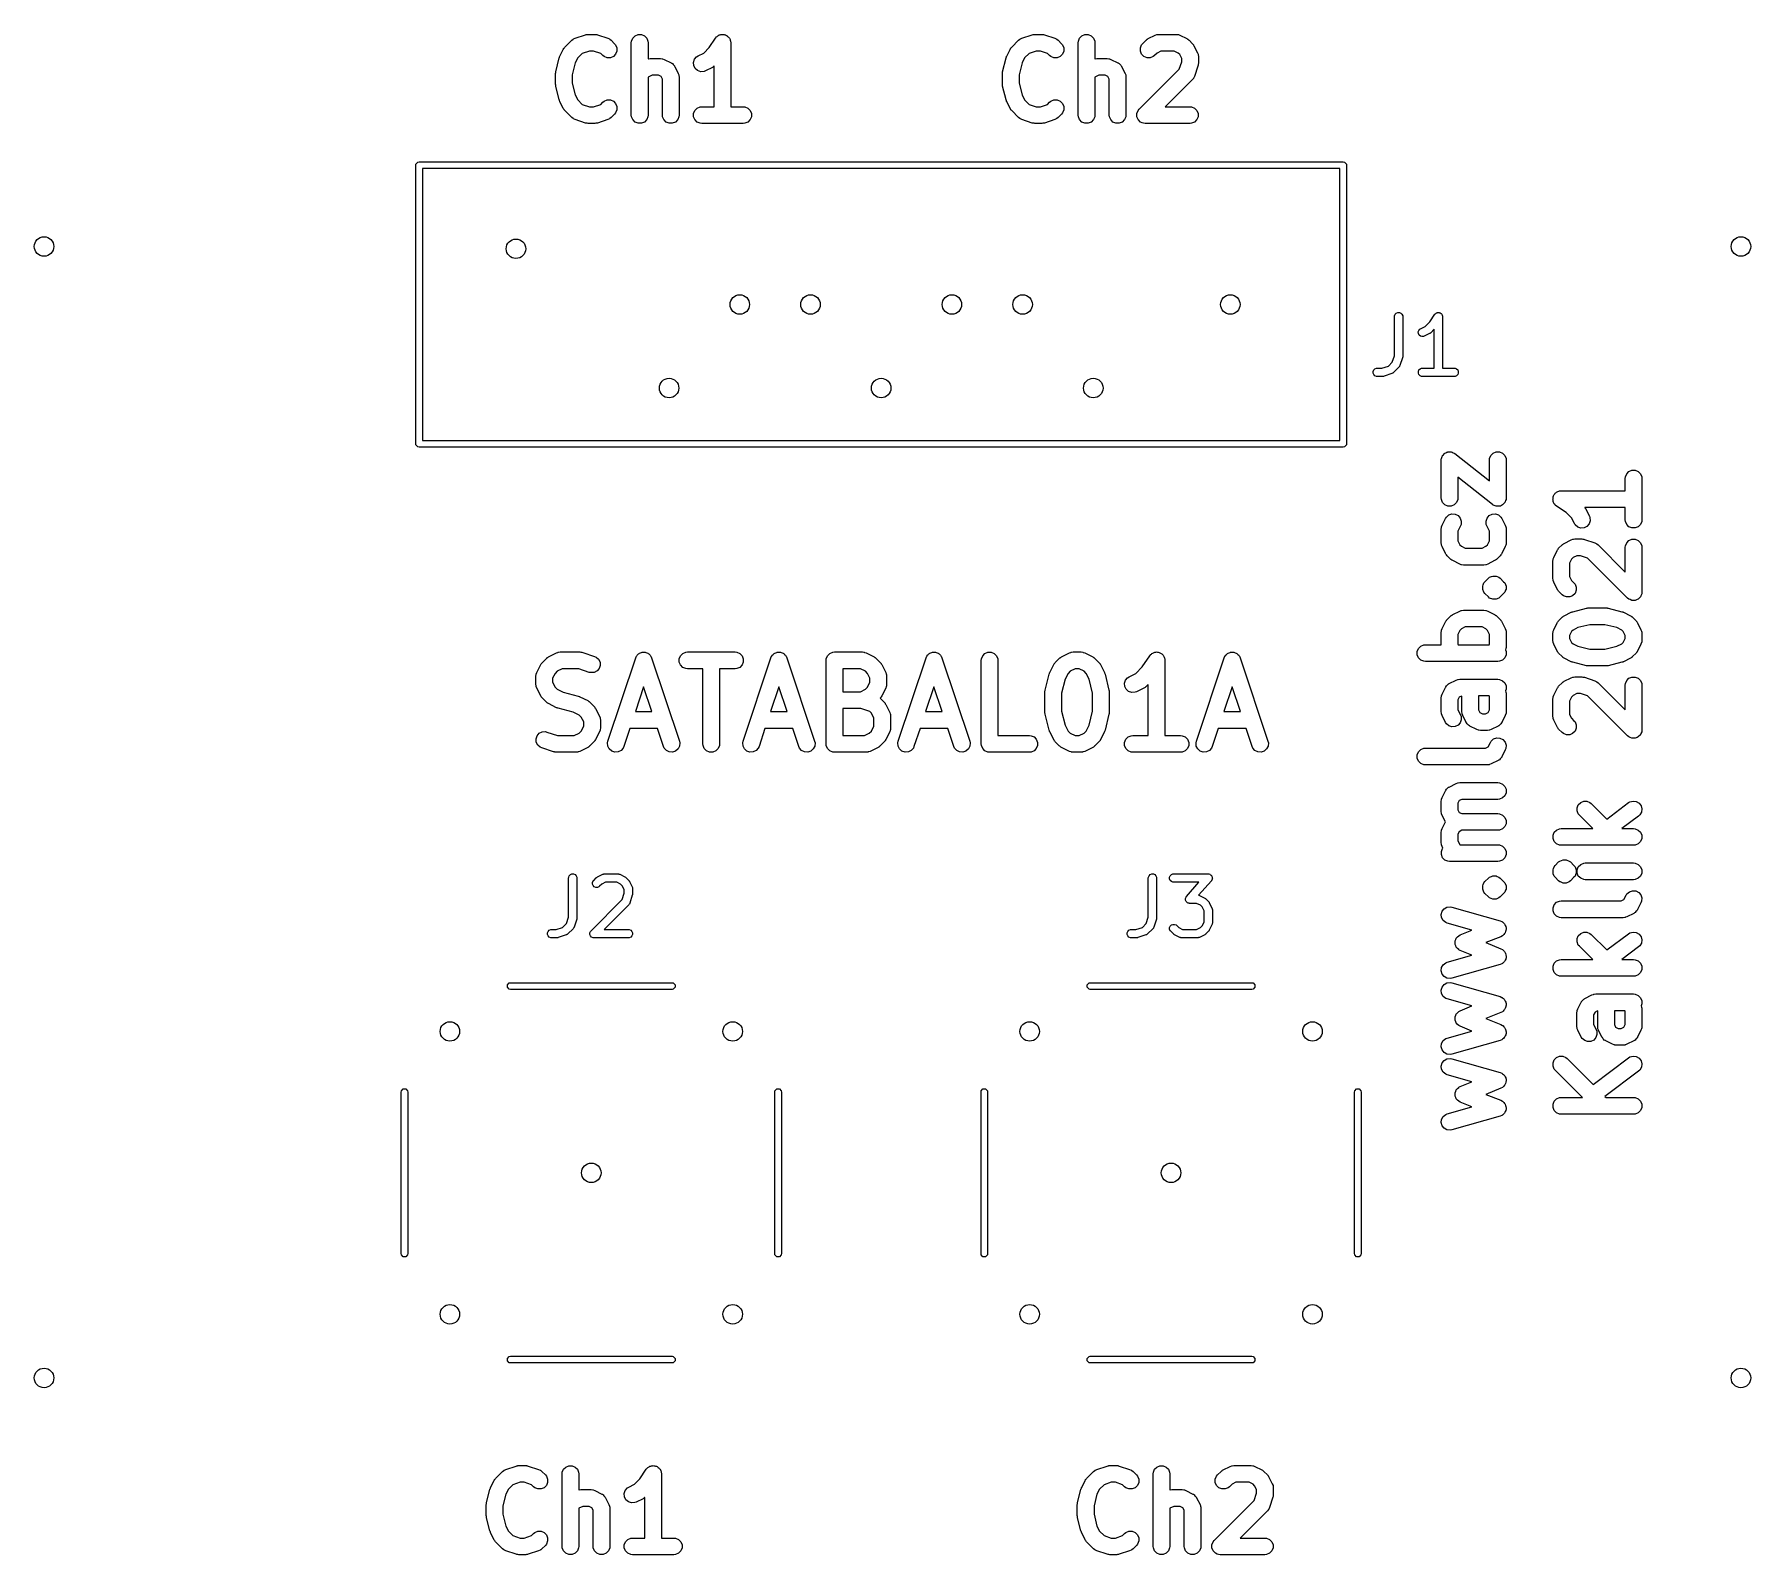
# Model space of a CAD drawing. Extents: x 0.19 to 1.41, y 0.08 to 1.15.
import ezdxf

# ---------------------------------------------------------------- set-up
doc = ezdxf.new("R2010")
doc.units = 0
doc.header["$MEASUREMENT"] = 0
doc.layers.add('BLACK', color=7, linetype='CONTINUOUS')

msp = doc.modelspace()

# ---------------------------------------------------------------- linework, layer by layer
at = {"layer": 'BLACK', "linetype": 'CONTINUOUS'}
for p, q in [((0.568, 1.1405), (0.5683, 1.141)), ((0.5683, 1.141), (0.5732, 1.1459)), ((0.5732, 1.1459), (0.5741, 1.1466)), ((0.5741, 1.1466), (0.5743, 1.1467)), ((0.5743, 1.1467), (0.5745, 1.1468)), ((0.5745, 1.1468), (0.5755, 1.1473)), ((0.5755, 1.1473), (0.5828, 1.1497)), ((0.5828, 1.1497), (0.5834, 1.1499)), ((0.5834, 1.1499), (0.5835, 1.1499)), ((0.5835, 1.1499), (0.5838, 1.1499)), ((0.5838, 1.1499), (0.584, 1.15)), ((0.584, 1.15), (0.5841, 1.15)), ((0.5841, 1.15), (0.5847, 1.15)), ((0.5847, 1.15), (0.5896, 1.15)), ((0.5896, 1.15), (0.5902, 1.15)), ((0.5902, 1.15), (0.5903, 1.15)), ((0.5903, 1.15), (0.5905, 1.1499)), ((0.5905, 1.1499), (0.5907, 1.1499)), ((0.5907, 1.1499), (0.5909, 1.1499)), ((0.5909, 1.1499), (0.5914, 1.1497)), ((0.5914, 1.1497), (0.5987, 1.1473)), ((0.5987, 1.1473), (0.5998, 1.1468)), ((0.5998, 1.1468), (0.6, 1.1467)), ((0.6, 1.1467), (0.6002, 1.1466)), ((0.6002, 1.1466), (0.6011, 1.1459)), ((0.6011, 1.1459), (0.6035, 1.1434)), ((0.6035, 1.1434), (0.6042, 1.1425)), ((0.6042, 1.1425), (0.6051, 1.1404)), ((0.6153, 1.1441), (0.6155, 1.1453)), ((0.6153, 1.0929), (0.6153, 1.1441)), ((0.6155, 1.1453), (0.6163, 1.1474)), ((0.6163, 1.1474), (0.618, 1.149)), ((0.618, 1.149), (0.6201, 1.1499)), ((0.6201, 1.1499), (0.6224, 1.1499)), ((0.6224, 1.1499), (0.6245, 1.149)), ((0.6245, 1.149), (0.6262, 1.1474)), ((0.6262, 1.1474), (0.627, 1.1453)), ((0.627, 1.1453), (0.6272, 1.1441)), ((0.6272, 1.1441), (0.6272, 1.1328)), ((0.6703, 1.1406), (0.6748, 1.1474)), ((0.6748, 1.1474), (0.6756, 1.1483)), ((0.6748, 1.1474), (0.6748, 1.1474)), ((0.6748, 1.1474), (0.6748, 1.1474)), ((0.6748, 1.1474), (0.6748, 1.1474)), ((0.6756, 1.1483), (0.676, 1.1486)), ((0.676, 1.1486), (0.6765, 1.149)), ((0.6765, 1.149), (0.677, 1.1492)), ((0.677, 1.1492), (0.6775, 1.1496)), ((0.6775, 1.1496), (0.6781, 1.1497)), ((0.6781, 1.1497), (0.6786, 1.1499)), ((0.6786, 1.1499), (0.6792, 1.1499)), ((0.6792, 1.1499), (0.6797, 1.15)), ((0.6797, 1.15), (0.6803, 1.1499)), ((0.6803, 1.1499), (0.6809, 1.1499)), ((0.6809, 1.1499), (0.6814, 1.1497)), ((0.6814, 1.1497), (0.682, 1.1496)), ((0.682, 1.1496), (0.6825, 1.1493)), ((0.6825, 1.1493), (0.683, 1.149)), ((0.683, 1.149), (0.6834, 1.1486)), ((0.6834, 1.1486), (0.6839, 1.1483)), ((0.6839, 1.1483), (0.6842, 1.1478)), ((0.6842, 1.1478), (0.6847, 1.1474)), ((0.6847, 1.1474), (0.6849, 1.1469)), ((0.6849, 1.1469), (0.6852, 1.1464)), ((0.6852, 1.1464), (0.6853, 1.1458)), ((0.6853, 1.1458), (0.6855, 1.1453)), ((0.6855, 1.1453), (0.6856, 1.1441)), ((0.6856, 1.1441), (0.6856, 1.1441)), ((0.6856, 1.1441), (0.6856, 1.1441)), ((0.6856, 1.1441), (0.6856, 1.1441)), ((0.6856, 1.1441), (0.6856, 1.0988)), ((0.884, 1.1405), (0.8843, 1.141)), ((0.8843, 1.141), (0.8892, 1.1459)), ((0.8892, 1.1459), (0.8901, 1.1466)), ((0.8901, 1.1466), (0.8903, 1.1467)), ((0.8903, 1.1467), (0.8905, 1.1468)), ((0.8905, 1.1468), (0.8915, 1.1473)), ((0.8915, 1.1473), (0.8988, 1.1497)), ((0.8988, 1.1497), (0.8994, 1.1499)), ((0.8994, 1.1499), (0.8995, 1.1499)), ((0.8995, 1.1499), (0.8998, 1.1499)), ((0.8998, 1.1499), (0.9, 1.15)), ((0.9, 1.15), (0.9001, 1.15)), ((0.9001, 1.15), (0.9007, 1.15)), ((0.9007, 1.15), (0.9056, 1.15)), ((0.9056, 1.15), (0.9062, 1.15)), ((0.9062, 1.15), (0.9063, 1.15)), ((0.9063, 1.15), (0.9065, 1.1499)), ((0.9065, 1.1499), (0.9067, 1.1499)), ((0.9067, 1.1499), (0.9069, 1.1499)), ((0.9069, 1.1499), (0.9074, 1.1497)), ((0.9074, 1.1497), (0.9147, 1.1473)), ((0.9147, 1.1473), (0.9158, 1.1468)), ((0.9158, 1.1468), (0.916, 1.1467)), ((0.916, 1.1467), (0.9162, 1.1466)), ((0.9162, 1.1466), (0.9171, 1.1459)), ((0.9171, 1.1459), (0.9195, 1.1434)), ((0.9195, 1.1434), (0.9202, 1.1425)), ((0.9202, 1.1425), (0.9211, 1.1404)), ((0.9313, 1.1441), (0.9315, 1.1453)), ((0.9313, 1.0929), (0.9313, 1.1441)), ((0.9315, 1.1453), (0.9323, 1.1474)), ((0.9323, 1.1474), (0.934, 1.149)), ((0.934, 1.149), (0.9361, 1.1499)), ((0.9361, 1.1499), (0.9384, 1.1499)), ((0.9384, 1.1499), (0.9405, 1.149)), ((0.9405, 1.149), (0.9422, 1.1474)), ((0.9422, 1.1474), (0.943, 1.1453)), ((0.943, 1.1453), (0.9432, 1.1441)), ((0.9432, 1.1441), (0.9432, 1.1328)), ((0.9753, 1.1404), (0.9762, 1.1425)), ((0.9762, 1.1425), (0.9769, 1.1434)), ((0.9769, 1.1434), (0.9794, 1.1459)), ((0.9794, 1.1459), (0.9798, 1.1462)), ((0.9798, 1.1462), (0.9799, 1.1463)), ((0.9799, 1.1463), (0.9801, 1.1465)), ((0.9801, 1.1465), (0.9803, 1.1466)), ((0.9803, 1.1466), (0.9804, 1.1467)), ((0.9804, 1.1467), (0.9809, 1.147)), ((0.9809, 1.147), (0.9858, 1.1494)), ((0.9858, 1.1494), (0.9869, 1.1498)), ((0.9869, 1.1498), (0.9871, 1.1498)), ((0.9871, 1.1498), (0.9873, 1.1499)), ((0.9873, 1.1499), (0.9884, 1.15)), ((0.9884, 1.15), (1.0006, 1.15)), ((1.0006, 1.15), (1.0018, 1.1499)), ((1.0018, 1.1499), (1.002, 1.1498)), ((1.002, 1.1498), (1.0022, 1.1498)), ((1.0022, 1.1498), (1.0033, 1.1494)), ((1.0033, 1.1494), (1.0081, 1.147)), ((1.0081, 1.147), (1.0086, 1.1467)), ((1.0086, 1.1467), (1.0088, 1.1466)), ((1.0088, 1.1466), (1.0089, 1.1465)), ((1.0089, 1.1465), (1.0091, 1.1463)), ((1.0091, 1.1463), (1.0092, 1.1462)), ((1.0092, 1.1462), (1.0097, 1.1459)), ((1.0097, 1.1459), (1.0121, 1.1434)), ((1.0121, 1.1434), (1.0125, 1.143)), ((1.0125, 1.143), (1.0126, 1.1429)), ((1.0126, 1.1429), (1.0127, 1.1427)), ((1.0127, 1.1427), (1.0128, 1.1425)), ((1.0128, 1.1425), (1.0129, 1.1424)), ((1.0129, 1.1424), (1.0132, 1.1419)), ((1.0132, 1.1419), (1.0156, 1.137)), ((0.5619, 1.1236), (0.5643, 1.1334)), ((0.5643, 1.1334), (0.5644, 1.1334)), ((0.5644, 1.1335), (0.5646, 1.134)), ((0.5644, 1.1334), (0.5644, 1.1335)), ((0.5646, 1.134), (0.5647, 1.1345)), ((0.5647, 1.1345), (0.5648, 1.1345)), ((0.5648, 1.1346), (0.5672, 1.1394)), ((0.5648, 1.1345), (0.5648, 1.1346)), ((0.5672, 1.1394), (0.5675, 1.1399)), ((0.5675, 1.1399), (0.5676, 1.1401)), ((0.5676, 1.1401), (0.5677, 1.1402)), ((0.5677, 1.1402), (0.5678, 1.1404)), ((0.5678, 1.1404), (0.568, 1.1405)), ((0.5756, 1.1299), (0.5735, 1.1215)), ((0.5774, 1.1333), (0.5756, 1.1299)), ((0.5806, 1.1365), (0.5774, 1.1333)), ((0.5857, 1.1382), (0.5806, 1.1365)), ((0.5886, 1.1382), (0.5857, 1.1382)), ((0.5937, 1.1365), (0.5886, 1.1382)), ((0.5951, 1.1351), (0.5937, 1.1365)), ((0.596, 1.1343), (0.5951, 1.1351)), ((0.5982, 1.1335), (0.596, 1.1343)), ((0.6005, 1.1335), (0.5982, 1.1335)), ((0.6026, 1.1343), (0.6005, 1.1335)), ((0.6042, 1.136), (0.6026, 1.1343)), ((0.6051, 1.1381), (0.6042, 1.136)), ((0.6051, 1.1404), (0.6051, 1.1381)), ((0.6272, 1.1328), (0.6272, 1.1328)), ((0.6272, 1.1328), (0.6274, 1.1328)), ((0.6274, 1.1328), (0.6286, 1.133)), ((0.6286, 1.133), (0.6359, 1.133)), ((0.6359, 1.133), (0.637, 1.1328)), ((0.637, 1.1328), (0.6372, 1.1328)), ((0.6372, 1.1328), (0.6374, 1.1328)), ((0.6374, 1.1328), (0.6385, 1.1323)), ((0.6385, 1.1323), (0.6434, 1.1299)), ((0.6434, 1.1299), (0.6436, 1.1298)), ((0.6436, 1.1298), (0.6437, 1.1298)), ((0.6437, 1.1298), (0.6438, 1.1297)), ((0.6438, 1.1297), (0.6444, 1.1293)), ((0.6444, 1.1293), (0.6449, 1.1287)), ((0.6593, 1.1302), (0.66, 1.1324)), ((0.6594, 1.1279), (0.6593, 1.1302)), ((0.66, 1.1324), (0.6615, 1.1342)), ((0.6615, 1.1342), (0.6625, 1.1348)), ((0.6625, 1.1348), (0.6665, 1.1368)), ((0.6665, 1.1368), (0.6703, 1.1406)), ((0.8779, 1.1236), (0.8803, 1.1334)), ((0.8803, 1.1334), (0.8804, 1.1334)), ((0.8804, 1.1335), (0.8806, 1.134)), ((0.8804, 1.1334), (0.8804, 1.1335)), ((0.8806, 1.134), (0.8807, 1.1345)), ((0.8807, 1.1345), (0.8808, 1.1345)), ((0.8808, 1.1346), (0.8832, 1.1394)), ((0.8808, 1.1345), (0.8808, 1.1346)), ((0.8832, 1.1394), (0.8835, 1.1399)), ((0.8835, 1.1399), (0.8836, 1.1401)), ((0.8836, 1.1401), (0.8837, 1.1402)), ((0.8837, 1.1402), (0.8838, 1.1404)), ((0.8838, 1.1404), (0.884, 1.1405)), ((0.8916, 1.1299), (0.8895, 1.1215)), ((0.8934, 1.1333), (0.8916, 1.1299)), ((0.8966, 1.1365), (0.8934, 1.1333)), ((0.9017, 1.1382), (0.8966, 1.1365)), ((0.9046, 1.1382), (0.9017, 1.1382)), ((0.9097, 1.1365), (0.9046, 1.1382)), ((0.9111, 1.1351), (0.9097, 1.1365)), ((0.912, 1.1343), (0.9111, 1.1351)), ((0.9142, 1.1335), (0.912, 1.1343)), ((0.9165, 1.1335), (0.9142, 1.1335)), ((0.9186, 1.1343), (0.9165, 1.1335)), ((0.9202, 1.136), (0.9186, 1.1343)), ((0.9211, 1.1381), (0.9202, 1.136)), ((0.9211, 1.1404), (0.9211, 1.1381)), ((0.9432, 1.1328), (0.9432, 1.1328)), ((0.9432, 1.1328), (0.9434, 1.1328)), ((0.9434, 1.1328), (0.9446, 1.133)), ((0.9446, 1.133), (0.9519, 1.133)), ((0.9519, 1.133), (0.953, 1.1328)), ((0.953, 1.1328), (0.9532, 1.1328)), ((0.9532, 1.1328), (0.9534, 1.1328)), ((0.9534, 1.1328), (0.9545, 1.1323)), ((0.9545, 1.1323), (0.9594, 1.1299)), ((0.9594, 1.1299), (0.9596, 1.1298)), ((0.9596, 1.1298), (0.9597, 1.1298)), ((0.9597, 1.1298), (0.9598, 1.1297)), ((0.9598, 1.1297), (0.9604, 1.1293)), ((0.9604, 1.1293), (0.9609, 1.1287)), ((0.9753, 1.1381), (0.9753, 1.1404)), ((0.9762, 1.136), (0.9753, 1.1381)), ((0.9778, 1.1343), (0.9762, 1.136)), ((0.98, 1.1335), (0.9778, 1.1343)), ((0.9823, 1.1335), (0.98, 1.1335)), ((0.9844, 1.1343), (0.9823, 1.1335)), ((0.9853, 1.1351), (0.9844, 1.1343)), ((0.9871, 1.1368), (0.9853, 1.1351)), ((0.9898, 1.1382), (0.9871, 1.1368)), ((0.9992, 1.1382), (0.9898, 1.1382)), ((1.002, 1.1368), (0.9992, 1.1382)), ((1.0031, 1.1357), (1.002, 1.1368)), ((1.0028, 1.1254), (1.0045, 1.1305)), ((1.0045, 1.133), (1.0031, 1.1357)), ((1.0045, 1.1305), (1.0045, 1.133)), ((1.0156, 1.137), (1.0161, 1.1359)), ((1.0161, 1.1359), (1.0161, 1.1357)), ((1.0161, 1.1357), (1.0162, 1.1355)), ((1.0162, 1.1355), (1.0163, 1.1344)), ((1.0163, 1.1295), (1.0162, 1.1289)), ((1.0162, 1.1289), (1.0162, 1.1288)), ((1.0163, 1.1344), (1.0163, 1.1295)), ((0.5617, 1.1225), (0.5618, 1.1229)), ((0.5617, 1.1224), (0.5617, 1.1225)), ((0.5617, 1.1222), (0.5617, 1.1224)), ((0.5617, 1.1149), (0.5617, 1.1222)), ((0.5618, 1.1233), (0.5619, 1.1234)), ((0.5618, 1.1229), (0.5618, 1.1233)), ((0.5619, 1.1234), (0.5619, 1.1236)), ((0.5735, 1.1215), (0.5735, 1.1156)), ((0.63, 1.1212), (0.6272, 1.1198)), ((0.6272, 1.1198), (0.6272, 1.1197)), ((0.6272, 1.1197), (0.6272, 1.0929)), ((0.6345, 1.1212), (0.63, 1.1212)), ((0.6363, 1.1202), (0.6345, 1.1212)), ((0.6373, 1.1184), (0.6363, 1.1202)), ((0.6373, 1.0929), (0.6373, 1.1184)), ((0.6449, 1.1287), (0.6454, 1.1282)), ((0.6454, 1.1282), (0.6458, 1.1277)), ((0.6458, 1.1277), (0.6459, 1.1275)), ((0.6459, 1.1275), (0.6459, 1.1275)), ((0.6459, 1.1275), (0.646, 1.1273)), ((0.646, 1.1273), (0.6485, 1.1224)), ((0.6485, 1.1224), (0.6489, 1.1213)), ((0.6489, 1.1213), (0.6489, 1.1211)), ((0.6489, 1.1211), (0.649, 1.1209)), ((0.649, 1.1209), (0.6491, 1.1197)), ((0.6491, 1.1197), (0.6491, 1.0929)), ((0.6605, 1.1259), (0.6594, 1.1279)), ((0.6622, 1.1244), (0.6605, 1.1259)), ((0.6644, 1.1236), (0.6622, 1.1244)), ((0.6667, 1.1238), (0.6644, 1.1236)), ((0.6678, 1.1242), (0.6667, 1.1238)), ((0.6726, 1.1266), (0.6678, 1.1242)), ((0.6731, 1.127), (0.6726, 1.1266)), ((0.6733, 1.127), (0.6731, 1.127)), ((0.6734, 1.1272), (0.6733, 1.127)), ((0.6736, 1.1273), (0.6734, 1.1272)), ((0.6737, 1.1274), (0.6736, 1.1273)), ((0.6738, 1.1275), (0.6737, 1.1274)), ((0.6738, 1.0988), (0.6738, 1.1275)), ((0.8777, 1.1225), (0.8778, 1.1229)), ((0.8777, 1.1224), (0.8777, 1.1225)), ((0.8777, 1.1222), (0.8777, 1.1224)), ((0.8777, 1.1149), (0.8777, 1.1222)), ((0.8778, 1.1233), (0.8779, 1.1234)), ((0.8778, 1.1229), (0.8778, 1.1233)), ((0.8779, 1.1234), (0.8779, 1.1236)), ((0.8895, 1.1215), (0.8895, 1.1156)), ((0.946, 1.1212), (0.9432, 1.1198)), ((0.9432, 1.1198), (0.9432, 1.1197)), ((0.9432, 1.1197), (0.9432, 1.0929)), ((0.9505, 1.1212), (0.946, 1.1212)), ((0.9523, 1.1202), (0.9505, 1.1212)), ((0.9533, 1.1184), (0.9523, 1.1202)), ((0.9533, 1.0929), (0.9533, 1.1184)), ((0.9609, 1.1287), (0.9614, 1.1282)), ((0.9614, 1.1282), (0.9618, 1.1277)), ((0.9618, 1.1277), (0.9619, 1.1275)), ((0.9619, 1.1275), (0.9619, 1.1275)), ((0.9619, 1.1275), (0.962, 1.1273)), ((0.962, 1.1273), (0.9645, 1.1224)), ((0.9645, 1.1224), (0.9649, 1.1213)), ((0.9649, 1.1213), (0.9649, 1.1211)), ((0.9649, 1.1211), (0.965, 1.1209)), ((0.965, 1.1209), (0.9651, 1.1197)), ((0.9651, 1.1197), (0.9651, 1.0929)), ((0.9745, 1.0971), (1.0028, 1.1254)), ((1.0121, 1.118), (0.9929, 1.0988)), ((1.0128, 1.1189), (1.0121, 1.118)), ((1.0129, 1.1191), (1.0128, 1.1189)), ((1.0131, 1.1193), (1.0129, 1.1191)), ((1.0135, 1.1203), (1.0131, 1.1193)), ((1.016, 1.1276), (1.0135, 1.1203)), ((1.0161, 1.1282), (1.016, 1.1276)), ((1.0162, 1.1283), (1.0161, 1.1282)), ((1.0162, 1.1288), (1.0162, 1.1286)), ((1.0162, 1.1286), (1.0162, 1.1283)), ((0.5617, 1.1147), (0.5617, 1.1149)), ((0.5617, 1.1146), (0.5617, 1.1147)), ((0.5618, 1.1142), (0.5617, 1.1146)), ((0.5618, 1.1137), (0.5618, 1.1142)), ((0.5619, 1.1136), (0.5618, 1.1137)), ((0.5619, 1.1134), (0.5619, 1.1136)), ((0.5643, 1.1037), (0.5619, 1.1134)), ((0.5735, 1.1156), (0.5756, 1.1072)), ((0.5756, 1.1072), (0.5774, 1.1037)), ((0.8777, 1.1147), (0.8777, 1.1149)), ((0.8777, 1.1146), (0.8777, 1.1147)), ((0.8778, 1.1142), (0.8777, 1.1146)), ((0.8778, 1.1137), (0.8778, 1.1142)), ((0.8779, 1.1136), (0.8778, 1.1137)), ((0.8779, 1.1134), (0.8779, 1.1136)), ((0.8803, 1.1037), (0.8779, 1.1134)), ((0.8895, 1.1156), (0.8916, 1.1072)), ((0.8916, 1.1072), (0.8934, 1.1037)), ((0.5644, 1.1036), (0.5643, 1.1037)), ((0.5646, 1.1031), (0.5644, 1.1036)), ((0.5644, 1.1036), (0.5644, 1.1036)), ((0.5647, 1.1026), (0.5646, 1.1031)), ((0.5648, 1.1026), (0.5647, 1.1026)), ((0.5648, 1.1025), (0.5648, 1.1026)), ((0.5672, 1.0976), (0.5648, 1.1025)), ((0.5675, 1.0971), (0.5672, 1.0976)), ((0.5676, 1.097), (0.5675, 1.0971)), ((0.5677, 1.0968), (0.5676, 1.097)), ((0.5678, 1.0966), (0.5677, 1.0968)), ((0.568, 1.0965), (0.5678, 1.0966)), ((0.5683, 1.0961), (0.568, 1.0965)), ((0.5732, 1.0912), (0.5683, 1.0961)), ((0.5774, 1.1037), (0.5806, 1.1005)), ((0.5806, 1.1005), (0.5857, 1.0988)), ((0.5857, 1.0988), (0.5886, 1.0988)), ((0.5886, 1.0988), (0.5937, 1.1005)), ((0.5937, 1.1005), (0.5951, 1.102)), ((0.5951, 1.102), (0.596, 1.1027)), ((0.596, 1.1027), (0.5982, 1.1036)), ((0.5982, 1.1036), (0.6005, 1.1036)), ((0.6005, 1.1036), (0.6026, 1.1027)), ((0.6035, 1.0936), (0.6011, 1.0912)), ((0.6026, 1.1027), (0.6042, 1.1011)), ((0.6042, 1.0945), (0.6035, 1.0936)), ((0.6042, 1.1011), (0.6051, 1.099)), ((0.6051, 1.0967), (0.6042, 1.0945)), ((0.6051, 1.099), (0.6051, 1.0967)), ((0.6155, 1.0918), (0.6153, 1.0929)), ((0.6272, 1.0929), (0.627, 1.0918)), ((0.6374, 1.0918), (0.6373, 1.0929)), ((0.6491, 1.0929), (0.649, 1.0918)), ((0.6593, 1.0941), (0.6602, 1.0962)), ((0.6593, 1.0918), (0.6593, 1.0941)), ((0.6602, 1.0962), (0.6618, 1.0978)), ((0.6618, 1.0978), (0.664, 1.0987)), ((0.664, 1.0987), (0.6651, 1.0988)), ((0.6651, 1.0988), (0.6738, 1.0988)), ((0.6856, 1.0988), (0.6944, 1.0988)), ((0.6944, 1.0988), (0.6955, 1.0987)), ((0.6955, 1.0987), (0.6976, 1.0978)), ((0.6976, 1.0978), (0.6993, 1.0962)), ((0.6993, 1.0962), (0.7002, 1.0941)), ((0.7002, 1.0941), (0.7002, 1.0918)), ((0.8804, 1.1036), (0.8803, 1.1037)), ((0.8806, 1.1031), (0.8804, 1.1036)), ((0.8804, 1.1036), (0.8804, 1.1036)), ((0.8807, 1.1026), (0.8806, 1.1031)), ((0.8808, 1.1026), (0.8807, 1.1026)), ((0.8808, 1.1025), (0.8808, 1.1026)), ((0.8832, 1.0976), (0.8808, 1.1025)), ((0.8835, 1.0971), (0.8832, 1.0976)), ((0.8836, 1.097), (0.8835, 1.0971)), ((0.8837, 1.0968), (0.8836, 1.097)), ((0.8838, 1.0966), (0.8837, 1.0968)), ((0.884, 1.0965), (0.8838, 1.0966)), ((0.8843, 1.0961), (0.884, 1.0965)), ((0.8892, 1.0912), (0.8843, 1.0961)), ((0.8934, 1.1037), (0.8966, 1.1005)), ((0.8966, 1.1005), (0.9017, 1.0988)), ((0.9017, 1.0988), (0.9046, 1.0988)), ((0.9046, 1.0988), (0.9097, 1.1005)), ((0.9097, 1.1005), (0.9111, 1.102)), ((0.9111, 1.102), (0.912, 1.1027)), ((0.912, 1.1027), (0.9142, 1.1036)), ((0.9142, 1.1036), (0.9165, 1.1036)), ((0.9165, 1.1036), (0.9186, 1.1027)), ((0.9195, 1.0936), (0.9171, 1.0912)), ((0.9186, 1.1027), (0.9202, 1.1011)), ((0.9202, 1.0945), (0.9195, 1.0936)), ((0.9202, 1.1011), (0.9211, 1.099)), ((0.9211, 1.0967), (0.9202, 1.0945)), ((0.9211, 1.099), (0.9211, 1.0967)), ((0.9315, 1.0918), (0.9313, 1.0929)), ((0.9432, 1.0929), (0.943, 1.0918)), ((0.9534, 1.0918), (0.9533, 1.0929)), ((0.9651, 1.0929), (0.965, 1.0918)), ((0.9729, 1.0941), (0.9737, 1.0961)), ((0.9729, 1.0918), (0.9729, 1.0941)), ((0.9737, 1.0961), (0.9738, 1.0962)), ((0.9738, 1.0962), (0.9745, 1.0971)), ((0.9929, 1.0988), (1.0104, 1.0988)), ((1.0104, 1.0988), (1.0115, 1.0987)), ((1.0115, 1.0987), (1.0136, 1.0978)), ((1.0136, 1.0978), (1.0153, 1.0962)), ((1.0153, 1.0962), (1.0162, 1.0941)), ((1.0162, 1.0941), (1.0162, 1.0918)), ((0.5741, 1.0905), (0.5732, 1.0912)), ((0.5743, 1.0904), (0.5741, 1.0905)), ((0.5745, 1.0902), (0.5743, 1.0904)), ((0.5755, 1.0898), (0.5745, 1.0902)), ((0.5828, 1.0873), (0.5755, 1.0898)), ((0.5834, 1.0872), (0.5828, 1.0873)), ((0.5835, 1.0871), (0.5834, 1.0872)), ((0.5838, 1.0871), (0.5835, 1.0871)), ((0.584, 1.0871), (0.5838, 1.0871)), ((0.5841, 1.0871), (0.584, 1.0871)), ((0.5847, 1.087), (0.5841, 1.0871)), ((0.5896, 1.087), (0.5847, 1.087)), ((0.5902, 1.0871), (0.5896, 1.087)), ((0.5903, 1.0871), (0.5902, 1.0871)), ((0.5905, 1.0871), (0.5903, 1.0871)), ((0.5907, 1.0871), (0.5905, 1.0871)), ((0.5909, 1.0872), (0.5907, 1.0871)), ((0.5914, 1.0873), (0.5909, 1.0872)), ((0.5987, 1.0898), (0.5914, 1.0873)), ((0.5998, 1.0902), (0.5987, 1.0898)), ((0.6, 1.0904), (0.5998, 1.0902)), ((0.6002, 1.0905), (0.6, 1.0904)), ((0.6011, 1.0912), (0.6002, 1.0905)), ((0.6163, 1.0897), (0.6155, 1.0918)), ((0.618, 1.088), (0.6163, 1.0897)), ((0.6201, 1.0871), (0.618, 1.088)), ((0.6224, 1.0871), (0.6201, 1.0871)), ((0.6245, 1.088), (0.6224, 1.0871)), ((0.6262, 1.0897), (0.6245, 1.088)), ((0.627, 1.0918), (0.6262, 1.0897)), ((0.6383, 1.0897), (0.6374, 1.0918)), ((0.6399, 1.088), (0.6383, 1.0897)), ((0.642, 1.0871), (0.6399, 1.088)), ((0.6443, 1.0871), (0.642, 1.0871)), ((0.6465, 1.088), (0.6443, 1.0871)), ((0.6481, 1.0897), (0.6465, 1.088)), ((0.649, 1.0918), (0.6481, 1.0897)), ((0.6602, 1.0897), (0.6593, 1.0918)), ((0.6618, 1.088), (0.6602, 1.0897)), ((0.664, 1.0871), (0.6618, 1.088)), ((0.6651, 1.087), (0.664, 1.0871)), ((0.6944, 1.087), (0.6651, 1.087)), ((0.6955, 1.0871), (0.6944, 1.087)), ((0.6976, 1.088), (0.6955, 1.0871)), ((0.6993, 1.0897), (0.6976, 1.088)), ((0.7002, 1.0918), (0.6993, 1.0897)), ((0.8901, 1.0905), (0.8892, 1.0912)), ((0.8903, 1.0904), (0.8901, 1.0905)), ((0.8905, 1.0902), (0.8903, 1.0904)), ((0.8915, 1.0898), (0.8905, 1.0902)), ((0.8988, 1.0873), (0.8915, 1.0898)), ((0.8994, 1.0872), (0.8988, 1.0873)), ((0.8995, 1.0871), (0.8994, 1.0872)), ((0.8998, 1.0871), (0.8995, 1.0871)), ((0.9, 1.0871), (0.8998, 1.0871)), ((0.9001, 1.0871), (0.9, 1.0871)), ((0.9007, 1.087), (0.9001, 1.0871)), ((0.9056, 1.087), (0.9007, 1.087)), ((0.9062, 1.0871), (0.9056, 1.087)), ((0.9063, 1.0871), (0.9062, 1.0871)), ((0.9065, 1.0871), (0.9063, 1.0871)), ((0.9067, 1.0871), (0.9065, 1.0871)), ((0.9069, 1.0872), (0.9067, 1.0871)), ((0.9074, 1.0873), (0.9069, 1.0872)), ((0.9147, 1.0898), (0.9074, 1.0873)), ((0.9158, 1.0902), (0.9147, 1.0898)), ((0.916, 1.0904), (0.9158, 1.0902)), ((0.9162, 1.0905), (0.916, 1.0904)), ((0.9171, 1.0912), (0.9162, 1.0905)), ((0.9323, 1.0897), (0.9315, 1.0918)), ((0.934, 1.088), (0.9323, 1.0897)), ((0.9361, 1.0871), (0.934, 1.088)), ((0.9384, 1.0871), (0.9361, 1.0871)), ((0.9405, 1.088), (0.9384, 1.0871)), ((0.9422, 1.0897), (0.9405, 1.088)), ((0.943, 1.0918), (0.9422, 1.0897)), ((0.9543, 1.0897), (0.9534, 1.0918)), ((0.9559, 1.088), (0.9543, 1.0897)), ((0.958, 1.0871), (0.9559, 1.088)), ((0.9603, 1.0871), (0.958, 1.0871)), ((0.9625, 1.088), (0.9603, 1.0871)), ((0.9641, 1.0897), (0.9625, 1.088)), ((0.965, 1.0918), (0.9641, 1.0897)), ((0.9738, 1.0897), (0.9729, 1.0918)), ((0.9729, 1.0918), (0.9729, 1.0918)), ((0.9754, 1.088), (0.9738, 1.0897)), ((0.9766, 1.0875), (0.9754, 1.088)), ((0.9775, 1.0871), (0.9766, 1.0875)), ((0.9787, 1.087), (0.9775, 1.0871)), ((1.0104, 1.087), (0.9787, 1.087)), ((1.0115, 1.0871), (1.0104, 1.087)), ((1.0136, 1.088), (1.0115, 1.0871)), ((1.0153, 1.0897), (1.0136, 1.088)), ((1.0162, 1.0918), (1.0153, 1.0897)), ((0.4629, 1.0574), (0.463, 1.0583)), ((0.4629, 0.8606), (0.4629, 1.0574)), ((0.463, 1.0583), (0.4643, 1.0596)), ((0.4643, 1.0596), (0.4652, 1.0598)), ((0.4652, 1.0598), (1.1188, 1.0598)), ((1.1188, 1.0598), (1.1197, 1.0596)), ((1.1197, 1.0596), (1.121, 1.0583)), ((1.121, 1.0583), (1.1211, 1.0574)), ((1.1211, 1.0574), (1.1211, 0.8606)), ((0.4676, 1.0551), (0.4676, 0.8629)), ((1.1164, 1.0551), (0.4676, 1.0551)), ((1.1164, 0.8629), (1.1164, 1.0551)), ((1.1549, 0.9505), (1.155, 0.951)), ((1.1549, 0.9228), (1.1549, 0.9505)), ((1.155, 0.951), (1.1554, 0.9521)), ((1.1554, 0.9521), (1.1562, 0.9529)), ((1.1562, 0.9529), (1.1573, 0.9534)), ((1.1573, 0.9534), (1.1585, 0.9534)), ((1.1585, 0.9534), (1.1595, 0.9529)), ((1.1595, 0.9529), (1.1603, 0.9521)), ((1.1603, 0.9521), (1.1608, 0.951)), ((1.1608, 0.951), (1.1608, 0.9505)), ((1.1608, 0.9505), (1.1608, 0.9223)), ((1.18, 0.9467), (1.1835, 0.9521)), ((1.1835, 0.9521), (1.1839, 0.9525)), ((1.1835, 0.9521), (1.1835, 0.9521)), ((1.1835, 0.9521), (1.1835, 0.9521)), ((1.1835, 0.9521), (1.1835, 0.9521)), ((1.1839, 0.9525), (1.1842, 0.9527)), ((1.1842, 0.9527), (1.1844, 0.9529)), ((1.1844, 0.9529), (1.1846, 0.953)), ((1.1846, 0.953), (1.1849, 0.9532)), ((1.1849, 0.9532), (1.1852, 0.9532)), ((1.1852, 0.9532), (1.1854, 0.9534)), ((1.1854, 0.9534), (1.1857, 0.9534)), ((1.1857, 0.9534), (1.186, 0.9534)), ((1.186, 0.9534), (1.1863, 0.9534)), ((1.1863, 0.9534), (1.1866, 0.9534)), ((1.1866, 0.9534), (1.1868, 0.9532)), ((1.1868, 0.9532), (1.1871, 0.9532)), ((1.1871, 0.9532), (1.1874, 0.953)), ((1.1874, 0.953), (1.1876, 0.9529)), ((1.1876, 0.9529), (1.1878, 0.9527)), ((1.1878, 0.9527), (1.1881, 0.9526)), ((1.1881, 0.9526), (1.1882, 0.9523)), ((1.1882, 0.9523), (1.1885, 0.9521)), ((1.1885, 0.9521), (1.1886, 0.9518)), ((1.1886, 0.9518), (1.1887, 0.9516)), ((1.1887, 0.9516), (1.1888, 0.9513)), ((1.1888, 0.9513), (1.1889, 0.951)), ((1.1889, 0.951), (1.189, 0.9505)), ((1.189, 0.9505), (1.189, 0.9505)), ((1.189, 0.9505), (1.189, 0.9505)), ((1.189, 0.9505), (1.189, 0.9505)), ((1.189, 0.9505), (1.189, 0.914)), ((1.1718, 0.9396), (1.1722, 0.9407)), ((1.1719, 0.9384), (1.1718, 0.9396)), ((1.1724, 0.9374), (1.1719, 0.9384)), ((1.1722, 0.9407), (1.1729, 0.9415)), ((1.1733, 0.9366), (1.1724, 0.9374)), ((1.1729, 0.9415), (1.1734, 0.9419)), ((1.1744, 0.9363), (1.1733, 0.9366)), ((1.1734, 0.9419), (1.1767, 0.9435)), ((1.1755, 0.9364), (1.1744, 0.9363)), ((1.1761, 0.9366), (1.1755, 0.9364)), ((1.1798, 0.9384), (1.1761, 0.9366)), ((1.1767, 0.9435), (1.18, 0.9467)), ((1.1801, 0.9386), (1.1798, 0.9384)), ((1.1802, 0.9387), (1.1801, 0.9386)), ((1.1801, 0.9386), (1.1801, 0.9386)), ((1.1803, 0.9388), (1.1802, 0.9387)), ((1.1804, 0.9388), (1.1803, 0.9388)), ((1.1806, 0.939), (1.1804, 0.9388)), ((1.183, 0.9415), (1.1806, 0.939)), ((1.183, 0.914), (1.183, 0.9415)), ((1.1534, 0.9183), (1.1549, 0.9228)), ((1.14, 0.9117), (1.1404, 0.9127)), ((1.14, 0.9105), (1.14, 0.9117)), ((1.1404, 0.9095), (1.14, 0.9105)), ((1.1404, 0.9127), (1.1412, 0.9135)), ((1.1412, 0.9135), (1.1423, 0.914)), ((1.1423, 0.914), (1.1429, 0.914)), ((1.1429, 0.914), (1.1461, 0.914)), ((1.1461, 0.914), (1.1507, 0.9155)), ((1.1507, 0.9155), (1.1534, 0.9183)), ((1.1537, 0.9104), (1.1532, 0.9102)), ((1.1538, 0.9105), (1.1537, 0.9104)), ((1.1539, 0.9105), (1.1538, 0.9105)), ((1.1543, 0.9109), (1.1539, 0.9105)), ((1.1581, 0.9146), (1.1543, 0.9109)), ((1.1585, 0.9151), (1.1581, 0.9146)), ((1.1586, 0.9153), (1.1585, 0.9152)), ((1.1585, 0.9152), (1.1585, 0.9151)), ((1.1588, 0.9158), (1.1586, 0.9153)), ((1.1607, 0.9214), (1.1588, 0.9158)), ((1.1608, 0.9218), (1.1607, 0.9217)), ((1.1607, 0.9217), (1.1607, 0.9214)), ((1.1608, 0.9223), (1.1608, 0.9221)), ((1.1608, 0.9221), (1.1608, 0.922)), ((1.1608, 0.922), (1.1608, 0.9219)), ((1.1608, 0.9219), (1.1608, 0.9218)), ((1.1719, 0.9117), (1.1723, 0.9127)), ((1.1719, 0.9105), (1.1719, 0.9117)), ((1.1723, 0.9095), (1.1719, 0.9105)), ((1.1723, 0.9127), (1.1731, 0.9135)), ((1.1731, 0.9135), (1.1742, 0.914)), ((1.1742, 0.914), (1.1747, 0.914)), ((1.1747, 0.914), (1.183, 0.914)), ((1.189, 0.914), (1.1972, 0.914)), ((1.1972, 0.914), (1.1978, 0.914)), ((1.1978, 0.914), (1.1989, 0.9135)), ((1.1989, 0.9135), (1.1997, 0.9127)), ((1.1997, 0.9127), (1.2001, 0.9117)), ((1.2001, 0.9105), (1.1997, 0.9095)), ((1.2001, 0.9117), (1.2001, 0.9105)), ((1.1412, 0.9086), (1.1404, 0.9095)), ((1.1423, 0.9082), (1.1412, 0.9086)), ((1.1429, 0.9081), (1.1423, 0.9082)), ((1.1466, 0.9081), (1.1429, 0.9081)), ((1.1469, 0.9082), (1.1466, 0.9081)), ((1.147, 0.9082), (1.1469, 0.9082)), ((1.1471, 0.9082), (1.147, 0.9082)), ((1.1472, 0.9082), (1.1471, 0.9082)), ((1.1473, 0.9082), (1.1472, 0.9082)), ((1.1476, 0.9083), (1.1473, 0.9082)), ((1.1532, 0.9102), (1.1476, 0.9083)), ((1.1731, 0.9086), (1.1723, 0.9095)), ((1.1742, 0.9082), (1.1731, 0.9086)), ((1.1747, 0.9081), (1.1742, 0.9082)), ((1.1972, 0.9081), (1.1747, 0.9081)), ((1.1978, 0.9082), (1.1972, 0.9081)), ((1.1989, 0.9086), (1.1978, 0.9082)), ((1.1997, 0.9095), (1.1989, 0.9086)), ((0.4676, 0.8629), (1.1164, 0.8629)), ((0.463, 0.8597), (0.4629, 0.8606)), ((0.4643, 0.8584), (0.463, 0.8597)), ((0.4652, 0.8582), (0.4643, 0.8584)), ((1.1188, 0.8582), (0.4652, 0.8582)), ((1.1197, 0.8584), (1.1188, 0.8582)), ((1.121, 0.8597), (1.1197, 0.8584)), ((1.1211, 0.8606), (1.121, 0.8597)), ((1.1881, 0.8496), (1.1882, 0.8501)), ((1.1882, 0.8501), (1.1885, 0.8509)), ((1.1885, 0.8509), (1.1887, 0.8516)), ((1.1887, 0.8516), (1.1889, 0.8519)), ((1.1889, 0.8519), (1.189, 0.8523)), ((1.189, 0.8523), (1.1896, 0.8528)), ((1.1896, 0.8528), (1.1901, 0.8535)), ((1.1901, 0.8535), (1.1904, 0.8536)), ((1.1904, 0.8536), (1.1907, 0.8539)), ((1.1907, 0.8539), (1.1914, 0.8542)), ((1.1914, 0.8542), (1.1921, 0.8546)), ((1.1921, 0.8546), (1.1925, 0.8546)), ((1.1925, 0.8546), (1.1928, 0.8548)), ((1.1928, 0.8548), (1.1936, 0.8548)), ((1.1936, 0.8548), (1.1944, 0.8549)), ((1.1944, 0.8549), (1.1947, 0.8548)), ((1.1947, 0.8548), (1.1951, 0.8548)), ((1.1951, 0.8548), (1.1958, 0.8545)), ((1.1958, 0.8545), (1.1966, 0.8542)), ((1.1966, 0.8542), (1.1971, 0.8539)), ((1.1971, 0.8539), (1.1972, 0.8539)), ((1.1972, 0.8539), (1.1973, 0.8538)), ((1.1973, 0.8538), (1.1976, 0.8536)), ((1.1976, 0.8536), (1.2222, 0.8343)), ((1.2222, 0.849), (1.2223, 0.8501)), ((1.2223, 0.8501), (1.2232, 0.8523)), ((1.2232, 0.8523), (1.2248, 0.8539)), ((1.2248, 0.8539), (1.2269, 0.8548)), ((1.2269, 0.8548), (1.2292, 0.8548)), ((1.2292, 0.8548), (1.2313, 0.8539)), ((1.2313, 0.8539), (1.233, 0.8523)), ((1.233, 0.8523), (1.2339, 0.8501)), ((1.2339, 0.8501), (1.234, 0.849)), ((1.188, 0.849), (1.1881, 0.8493)), ((1.188, 0.8222), (1.188, 0.849)), ((1.1881, 0.8494), (1.1881, 0.8496)), ((1.1881, 0.8493), (1.1881, 0.8494)), ((1.2222, 0.8343), (1.2222, 0.849)), ((1.234, 0.849), (1.234, 0.8222)), ((1.3183, 0.8372), (1.3192, 0.8393)), ((1.3192, 0.8393), (1.3208, 0.8409)), ((1.3208, 0.8409), (1.3229, 0.8418)), ((1.3229, 0.8418), (1.3252, 0.8418)), ((1.3252, 0.8418), (1.3273, 0.8409)), ((1.3273, 0.8409), (1.329, 0.8393)), ((1.329, 0.8393), (1.3299, 0.8372)), ((1.2244, 0.8175), (1.1998, 0.8368)), ((1.1998, 0.8368), (1.1998, 0.8222)), ((1.2684, 0.8251), (1.2687, 0.8256)), ((1.2687, 0.8256), (1.2692, 0.8259)), ((1.2692, 0.8259), (1.2696, 0.8263)), ((1.2696, 0.8263), (1.2701, 0.8265)), ((1.2701, 0.8265), (1.2706, 0.8268)), ((1.2706, 0.8268), (1.2712, 0.8269)), ((1.2712, 0.8269), (1.2717, 0.8272)), ((1.2717, 0.8272), (1.2729, 0.8273)), ((1.2729, 0.8273), (1.2729, 0.8273)), ((1.2729, 0.8273), (1.2729, 0.8273)), ((1.2729, 0.8273), (1.2729, 0.8273)), ((1.2729, 0.8273), (1.3182, 0.8273)), ((1.3182, 0.836), (1.3183, 0.8372)), ((1.3182, 0.8273), (1.3182, 0.836)), ((1.3299, 0.8372), (1.33, 0.836)), ((1.33, 0.836), (1.33, 0.8068)), ((1.1882, 0.821), (1.188, 0.8222)), ((1.189, 0.8189), (1.1882, 0.821)), ((1.1907, 0.8173), (1.189, 0.8189)), ((1.1928, 0.8164), (1.1907, 0.8173)), ((1.1951, 0.8164), (1.1928, 0.8164)), ((1.1972, 0.8173), (1.1951, 0.8164)), ((1.1989, 0.8189), (1.1972, 0.8173)), ((1.1997, 0.821), (1.1989, 0.8189)), ((1.1998, 0.8222), (1.1997, 0.821)), ((1.2247, 0.8173), (1.2244, 0.8175)), ((1.2248, 0.8173), (1.2247, 0.8173)), ((1.2249, 0.8172), (1.2248, 0.8173)), ((1.2254, 0.8169), (1.2249, 0.8172)), ((1.2262, 0.8167), (1.2254, 0.8169)), ((1.2269, 0.8164), (1.2262, 0.8167)), ((1.2273, 0.8164), (1.2269, 0.8164)), ((1.2276, 0.8163), (1.2273, 0.8164)), ((1.2284, 0.8164), (1.2276, 0.8163)), ((1.2292, 0.8164), (1.2284, 0.8164)), ((1.2295, 0.8165), (1.2292, 0.8164)), ((1.2299, 0.8165), (1.2295, 0.8165)), ((1.2306, 0.8169), (1.2299, 0.8165)), ((1.2313, 0.8173), (1.2306, 0.8169)), ((1.2316, 0.8175), (1.2313, 0.8173)), ((1.2319, 0.8177), (1.2316, 0.8175)), ((1.2324, 0.8183), (1.2319, 0.8177)), ((1.233, 0.8189), (1.2324, 0.8183)), ((1.2331, 0.8192), (1.233, 0.8189)), ((1.2333, 0.8195), (1.2331, 0.8192)), ((1.2335, 0.8203), (1.2333, 0.8195)), ((1.2339, 0.821), (1.2335, 0.8203)), ((1.234, 0.8222), (1.2339, 0.8218)), ((1.2339, 0.8218), (1.234, 0.8217)), ((1.234, 0.8217), (1.2339, 0.8216)), ((1.2339, 0.8216), (1.2339, 0.821)), ((1.267, 0.8214), (1.2671, 0.8219)), ((1.2671, 0.8208), (1.267, 0.8214)), ((1.2671, 0.8225), (1.2673, 0.8231)), ((1.2671, 0.8219), (1.2671, 0.8225)), ((1.2671, 0.8202), (1.2671, 0.8208)), ((1.2673, 0.8197), (1.2671, 0.8202)), ((1.2673, 0.8231), (1.2674, 0.8236)), ((1.2674, 0.8191), (1.2673, 0.8197)), ((1.2674, 0.8236), (1.2677, 0.8241)), ((1.2678, 0.8186), (1.2674, 0.8191)), ((1.2677, 0.8241), (1.268, 0.8247)), ((1.268, 0.8181), (1.2678, 0.8186)), ((1.268, 0.8247), (1.2684, 0.8251)), ((1.2684, 0.8177), (1.268, 0.8181)), ((1.2687, 0.8172), (1.2684, 0.8177)), ((1.2696, 0.8165), (1.2687, 0.8172)), ((1.2764, 0.8119), (1.2696, 0.8165)), ((1.2696, 0.8165), (1.2696, 0.8165)), ((1.2696, 0.8165), (1.2696, 0.8165)), ((1.2696, 0.8165), (1.2696, 0.8165)), ((1.3182, 0.8155), (1.2895, 0.8155)), ((1.2895, 0.8155), (1.2896, 0.8154)), ((1.2896, 0.8154), (1.2897, 0.8153)), ((1.2897, 0.8153), (1.2898, 0.8151)), ((1.2898, 0.8151), (1.29, 0.8149)), ((1.29, 0.8149), (1.29, 0.8148)), ((1.29, 0.8148), (1.2904, 0.8143)), ((1.2904, 0.8143), (1.2928, 0.8094)), ((1.3182, 0.8068), (1.3182, 0.8155)), ((1.188, 0.8002), (1.1882, 0.8014)), ((1.1882, 0.8018), (1.1887, 0.8029)), ((1.1882, 0.8016), (1.1882, 0.8018)), ((1.1882, 0.8014), (1.1882, 0.8016)), ((1.1887, 0.8029), (1.1911, 0.8077)), ((1.1911, 0.8077), (1.1917, 0.8087)), ((1.1917, 0.8087), (1.1935, 0.8102)), ((1.1935, 0.8102), (1.1956, 0.811)), ((1.1956, 0.811), (1.1979, 0.8108)), ((1.1979, 0.8108), (1.2, 0.8098)), ((1.2017, 0.8025), (1.1998, 0.7988)), ((1.2, 0.8098), (1.2015, 0.808)), ((1.2015, 0.808), (1.2022, 0.8058)), ((1.2021, 0.8035), (1.2017, 0.8025)), ((1.2022, 0.8058), (1.2021, 0.8035)), ((1.2198, 0.8058), (1.2205, 0.808)), ((1.2199, 0.8035), (1.2198, 0.8058)), ((1.2203, 0.8025), (1.2199, 0.8035)), ((1.2222, 0.7988), (1.2203, 0.8025)), ((1.2205, 0.808), (1.222, 0.8098)), ((1.222, 0.8098), (1.2241, 0.8108)), ((1.2241, 0.8108), (1.2264, 0.811)), ((1.2264, 0.811), (1.2286, 0.8102)), ((1.2286, 0.8102), (1.2303, 0.8087)), ((1.2303, 0.8087), (1.2309, 0.8077)), ((1.2309, 0.8077), (1.2333, 0.8029)), ((1.2333, 0.8029), (1.2338, 0.8018)), ((1.2338, 0.8018), (1.2338, 0.8016)), ((1.2338, 0.8016), (1.2339, 0.8014)), ((1.2339, 0.8014), (1.234, 0.8002)), ((1.2802, 0.8081), (1.2764, 0.8119)), ((1.2822, 0.8041), (1.2802, 0.8081)), ((1.2828, 0.8031), (1.2822, 0.8041)), ((1.2846, 0.8016), (1.2828, 0.8031)), ((1.2868, 0.8009), (1.2846, 0.8016)), ((1.2911, 0.8021), (1.2891, 0.8011)), ((1.2926, 0.8038), (1.2911, 0.8021)), ((1.2934, 0.806), (1.2926, 0.8038)), ((1.2928, 0.8094), (1.2932, 0.8083)), ((1.2932, 0.8083), (1.2934, 0.806)), ((1.3183, 0.8056), (1.3182, 0.8068)), ((1.3192, 0.8035), (1.3183, 0.8056)), ((1.3208, 0.8018), (1.3192, 0.8035)), ((1.3229, 0.801), (1.3208, 0.8018)), ((1.3273, 0.8018), (1.3252, 0.801)), ((1.329, 0.8035), (1.3273, 0.8018)), ((1.3299, 0.8056), (1.329, 0.8035)), ((1.33, 0.8068), (1.3299, 0.8056)), ((1.188, 0.7905), (1.188, 0.8002)), ((1.1882, 0.7893), (1.188, 0.7905)), ((1.1882, 0.7891), (1.1882, 0.7893)), ((1.1882, 0.7889), (1.1882, 0.7891)), ((1.1998, 0.7988), (1.1998, 0.7919)), ((1.1998, 0.7919), (1.2012, 0.7891)), ((1.2012, 0.7891), (1.2023, 0.788)), ((1.2197, 0.788), (1.2208, 0.7891)), ((1.2208, 0.7891), (1.2222, 0.7919)), ((1.2222, 0.7919), (1.2222, 0.7988)), ((1.2339, 0.7893), (1.2338, 0.7891)), ((1.2338, 0.7891), (1.2338, 0.7889)), ((1.234, 0.7905), (1.2339, 0.7893)), ((1.234, 0.8002), (1.234, 0.7905)), ((1.2711, 0.7866), (1.2736, 0.789)), ((1.2736, 0.789), (1.274, 0.7894)), ((1.274, 0.7894), (1.2741, 0.7895)), ((1.2741, 0.7895), (1.2743, 0.7896)), ((1.2743, 0.7896), (1.2745, 0.7897)), ((1.2745, 0.7897), (1.2746, 0.7898)), ((1.2746, 0.7898), (1.2751, 0.7901)), ((1.2751, 0.7901), (1.28, 0.7925)), ((1.28, 0.7925), (1.2811, 0.793)), ((1.2811, 0.793), (1.2813, 0.793)), ((1.2813, 0.793), (1.2815, 0.7931)), ((1.2815, 0.7931), (1.2826, 0.7932)), ((1.2826, 0.7932), (1.2875, 0.7932)), ((1.2891, 0.8011), (1.2868, 0.8009)), ((1.2875, 0.7932), (1.2881, 0.7931)), ((1.2881, 0.7931), (1.2882, 0.7931)), ((1.2882, 0.7931), (1.2884, 0.7931)), ((1.2884, 0.7931), (1.2887, 0.7931)), ((1.2887, 0.7931), (1.2888, 0.793)), ((1.2888, 0.793), (1.2894, 0.7929)), ((1.2894, 0.7929), (1.2967, 0.7904)), ((1.2967, 0.7904), (1.2977, 0.79)), ((1.2977, 0.79), (1.2979, 0.7898)), ((1.2979, 0.7898), (1.2981, 0.7897)), ((1.2981, 0.7897), (1.299, 0.789)), ((1.299, 0.789), (1.3182, 0.7698)), ((1.3183, 0.7884), (1.3192, 0.7905)), ((1.3192, 0.7905), (1.3208, 0.7922)), ((1.3208, 0.7922), (1.3229, 0.7931)), ((1.3252, 0.801), (1.3229, 0.801)), ((1.3229, 0.7931), (1.3252, 0.7931)), ((1.3252, 0.7931), (1.3273, 0.7922)), ((1.3273, 0.7922), (1.329, 0.7905)), ((1.329, 0.7905), (1.3299, 0.7884)), ((1.1887, 0.7878), (1.1882, 0.7889)), ((1.1911, 0.783), (1.1887, 0.7878)), ((1.1914, 0.7825), (1.1911, 0.783)), ((1.1915, 0.7823), (1.1914, 0.7825)), ((1.1916, 0.7822), (1.1915, 0.7823)), ((1.1917, 0.782), (1.1916, 0.7822)), ((1.1918, 0.7819), (1.1917, 0.782)), ((1.1922, 0.7814), (1.1918, 0.7819)), ((1.1946, 0.779), (1.1922, 0.7814)), ((1.1951, 0.7786), (1.1946, 0.779)), ((1.1952, 0.7785), (1.1951, 0.7786)), ((1.1954, 0.7784), (1.1952, 0.7785)), ((1.1955, 0.7783), (1.1954, 0.7784)), ((1.1957, 0.7782), (1.1955, 0.7783)), ((1.1962, 0.7779), (1.1957, 0.7782)), ((1.2011, 0.7754), (1.1962, 0.7779)), ((1.2023, 0.788), (1.2051, 0.7866)), ((1.2051, 0.7866), (1.2169, 0.7866)), ((1.2169, 0.7866), (1.2197, 0.788)), ((1.2258, 0.7779), (1.221, 0.7754)), ((1.2263, 0.7782), (1.2258, 0.7779)), ((1.2265, 0.7783), (1.2263, 0.7782)), ((1.2266, 0.7784), (1.2265, 0.7783)), ((1.2268, 0.7785), (1.2266, 0.7784)), ((1.2269, 0.7786), (1.2268, 0.7785)), ((1.2274, 0.779), (1.2269, 0.7786)), ((1.2298, 0.7814), (1.2274, 0.779)), ((1.2302, 0.7819), (1.2298, 0.7814)), ((1.2303, 0.782), (1.2302, 0.7819)), ((1.2304, 0.7822), (1.2303, 0.782)), ((1.2305, 0.7823), (1.2304, 0.7822)), ((1.2306, 0.7825), (1.2305, 0.7823)), ((1.2309, 0.783), (1.2306, 0.7825)), ((1.2333, 0.7878), (1.2309, 0.783)), ((1.2338, 0.7889), (1.2333, 0.7878)), ((1.267, 0.7775), (1.2671, 0.7787)), ((1.267, 0.7653), (1.267, 0.7775)), ((1.2671, 0.7787), (1.2672, 0.7789)), ((1.2672, 0.7791), (1.2676, 0.7802)), ((1.2672, 0.7789), (1.2672, 0.7791)), ((1.2676, 0.7802), (1.27, 0.785)), ((1.27, 0.785), (1.2703, 0.7855)), ((1.2703, 0.7855), (1.2704, 0.7857)), ((1.2704, 0.7857), (1.2705, 0.7858)), ((1.2705, 0.7858), (1.2707, 0.786)), ((1.2707, 0.786), (1.2708, 0.7861)), ((1.2708, 0.7861), (1.2711, 0.7866)), ((1.2802, 0.7789), (1.2788, 0.7761)), ((1.2813, 0.78), (1.2802, 0.7789)), ((1.284, 0.7814), (1.2813, 0.78)), ((1.2865, 0.7814), (1.284, 0.7814)), ((1.2916, 0.7797), (1.2865, 0.7814)), ((1.3199, 0.7514), (1.2916, 0.7797)), ((1.3182, 0.7873), (1.3183, 0.7884)), ((1.3182, 0.7698), (1.3182, 0.7873)), ((1.3299, 0.7884), (1.33, 0.7873)), ((1.33, 0.7873), (1.33, 0.7556)), ((1.2021, 0.775), (1.2011, 0.7754)), ((1.2023, 0.775), (1.2021, 0.775)), ((1.2025, 0.7749), (1.2023, 0.775)), ((1.2037, 0.7748), (1.2025, 0.7749)), ((1.2183, 0.7748), (1.2037, 0.7748)), ((1.2195, 0.7749), (1.2183, 0.7748)), ((1.219, 0.763), (1.2215, 0.7654)), ((1.2197, 0.775), (1.2195, 0.7749)), ((1.2199, 0.775), (1.2197, 0.775)), ((1.221, 0.7754), (1.2199, 0.775)), ((1.2215, 0.7654), (1.2223, 0.7661)), ((1.2223, 0.7661), (1.2236, 0.7667)), ((1.2223, 0.7661), (1.2223, 0.7661)), ((1.2236, 0.7667), (1.2245, 0.767)), ((1.2245, 0.767), (1.2268, 0.767)), ((1.2268, 0.767), (1.2268, 0.767)), ((1.2268, 0.767), (1.2277, 0.7667)), ((1.2277, 0.7667), (1.2289, 0.7661)), ((1.2289, 0.7661), (1.2289, 0.7661)), ((1.2289, 0.7661), (1.2298, 0.7654)), ((1.2298, 0.7654), (1.2322, 0.763)), ((1.2671, 0.7642), (1.267, 0.7653)), ((1.2788, 0.7761), (1.2788, 0.7667)), ((1.2788, 0.7667), (1.2802, 0.7639)), ((1.2174, 0.7599), (1.2178, 0.7608)), ((1.2174, 0.7576), (1.2174, 0.7599)), ((1.2174, 0.7599), (1.2174, 0.7599)), ((1.2174, 0.7599), (1.2174, 0.7599)), ((1.2175, 0.7575), (1.2174, 0.7576)), ((1.2183, 0.7555), (1.2175, 0.7575)), ((1.2178, 0.7608), (1.2183, 0.7621)), ((1.2183, 0.7621), (1.219, 0.763)), ((1.2183, 0.7621), (1.2183, 0.7621)), ((1.219, 0.7546), (1.2183, 0.7555)), ((1.2183, 0.7555), (1.2183, 0.7555)), ((1.2215, 0.7522), (1.219, 0.7546)), ((1.2322, 0.7546), (1.2298, 0.7522)), ((1.2322, 0.763), (1.233, 0.7621)), ((1.233, 0.7555), (1.2322, 0.7546)), ((1.233, 0.7621), (1.233, 0.7621)), ((1.233, 0.7621), (1.233, 0.7621)), ((1.233, 0.7621), (1.2339, 0.7599)), ((1.2336, 0.7571), (1.233, 0.7555)), ((1.2339, 0.7576), (1.2336, 0.7571)), ((1.2339, 0.7599), (1.2339, 0.7576)), ((1.2672, 0.764), (1.2671, 0.7642)), ((1.2672, 0.7638), (1.2672, 0.764)), ((1.2676, 0.7627), (1.2672, 0.7638)), ((1.27, 0.7578), (1.2676, 0.7627)), ((1.2703, 0.7573), (1.27, 0.7578)), ((1.2704, 0.7572), (1.2703, 0.7573)), ((1.2705, 0.757), (1.2704, 0.7572)), ((1.2707, 0.7568), (1.2705, 0.757)), ((1.2708, 0.7567), (1.2707, 0.7568)), ((1.2711, 0.7563), (1.2708, 0.7567)), ((1.2736, 0.7538), (1.2711, 0.7563)), ((1.2745, 0.7531), (1.2736, 0.7538)), ((1.2766, 0.7522), (1.2745, 0.7531)), ((1.281, 0.7531), (1.2789, 0.7522)), ((1.2802, 0.7639), (1.2819, 0.7622)), ((1.2827, 0.7547), (1.281, 0.7531)), ((1.2819, 0.7622), (1.2827, 0.7613)), ((1.2827, 0.7613), (1.2835, 0.7592)), ((1.2835, 0.7569), (1.2827, 0.7547)), ((1.2835, 0.7592), (1.2835, 0.7569)), ((1.3293, 0.7531), (1.329, 0.7523)), ((1.3299, 0.7544), (1.3293, 0.7531)), ((1.33, 0.7556), (1.3299, 0.7544)), ((1.1962, 0.7397), (1.2011, 0.7421)), ((1.2011, 0.7421), (1.2021, 0.7426)), ((1.2021, 0.7426), (1.2023, 0.7426)), ((1.2023, 0.7426), (1.2025, 0.7427)), ((1.2025, 0.7427), (1.2037, 0.7428)), ((1.2037, 0.7428), (1.2183, 0.7428)), ((1.2183, 0.7428), (1.2195, 0.7427)), ((1.2195, 0.7427), (1.2197, 0.7426)), ((1.2197, 0.7426), (1.2199, 0.7426)), ((1.2199, 0.7426), (1.221, 0.7421)), ((1.221, 0.7421), (1.2258, 0.7397)), ((1.2223, 0.7514), (1.2215, 0.7522)), ((1.2245, 0.7506), (1.2223, 0.7514)), ((1.2223, 0.7514), (1.2223, 0.7514)), ((1.2268, 0.7506), (1.2245, 0.7506)), ((1.2245, 0.7506), (1.2245, 0.7506)), ((1.2289, 0.7514), (1.2268, 0.7506)), ((1.2298, 0.7522), (1.2289, 0.7514)), ((1.2751, 0.7389), (1.28, 0.7414)), ((1.2789, 0.7522), (1.2766, 0.7522)), ((1.28, 0.7414), (1.2801, 0.7414)), ((1.2801, 0.7414), (1.2806, 0.7416)), ((1.2801, 0.7414), (1.2801, 0.7414)), ((1.2806, 0.7416), (1.2811, 0.7418)), ((1.2811, 0.7418), (1.2811, 0.7418)), ((1.2811, 0.7418), (1.2812, 0.7418)), ((1.2812, 0.7418), (1.2909, 0.7442)), ((1.2909, 0.7442), (1.2911, 0.7443)), ((1.2911, 0.7443), (1.2912, 0.7443)), ((1.2912, 0.7443), (1.2917, 0.7444)), ((1.2917, 0.7444), (1.2921, 0.7444)), ((1.2921, 0.7444), (1.2922, 0.7444)), ((1.2922, 0.7444), (1.2924, 0.7444)), ((1.2924, 0.7444), (1.3046, 0.7444)), ((1.3046, 0.7444), (1.3048, 0.7444)), ((1.3048, 0.7444), (1.3049, 0.7444)), ((1.3049, 0.7444), (1.3053, 0.7444)), ((1.3053, 0.7444), (1.3057, 0.7443)), ((1.3057, 0.7443), (1.3058, 0.7443)), ((1.3058, 0.7443), (1.306, 0.7442)), ((1.306, 0.7442), (1.3157, 0.7418)), ((1.3157, 0.7418), (1.3158, 0.7418)), ((1.3158, 0.7418), (1.3159, 0.7418)), ((1.3159, 0.7418), (1.3164, 0.7416)), ((1.3164, 0.7416), (1.3168, 0.7414)), ((1.3168, 0.7414), (1.3169, 0.7414)), ((1.3169, 0.7414), (1.317, 0.7414)), ((1.317, 0.7414), (1.3218, 0.7389)), ((1.3208, 0.7507), (1.3199, 0.7514)), ((1.3217, 0.7503), (1.3208, 0.7507)), ((1.3229, 0.7498), (1.3217, 0.7503)), ((1.3252, 0.7498), (1.3229, 0.7498)), ((1.3267, 0.7504), (1.3252, 0.7498)), ((1.3273, 0.7507), (1.3267, 0.7504)), ((1.329, 0.7523), (1.3273, 0.7507)), ((1.1882, 0.7287), (1.1887, 0.7298)), ((1.1882, 0.7285), (1.1882, 0.7287)), ((1.1882, 0.7283), (1.1882, 0.7285)), ((1.1887, 0.7298), (1.1911, 0.7346)), ((1.1911, 0.7346), (1.1914, 0.7351)), ((1.1914, 0.7351), (1.1915, 0.7353)), ((1.1915, 0.7353), (1.1916, 0.7354)), ((1.1916, 0.7354), (1.1917, 0.7356)), ((1.1917, 0.7356), (1.1918, 0.7357)), ((1.1918, 0.7357), (1.1922, 0.7362)), ((1.1922, 0.7362), (1.1946, 0.7386)), ((1.1946, 0.7386), (1.1951, 0.739)), ((1.1951, 0.739), (1.1952, 0.7391)), ((1.1952, 0.7391), (1.1954, 0.7392)), ((1.1954, 0.7392), (1.1955, 0.7393)), ((1.1955, 0.7393), (1.1957, 0.7394)), ((1.1957, 0.7394), (1.1962, 0.7397)), ((1.2012, 0.7285), (1.1998, 0.7257)), ((1.2023, 0.7296), (1.2012, 0.7285)), ((1.2051, 0.731), (1.2023, 0.7296)), ((1.2169, 0.731), (1.2051, 0.731)), ((1.2197, 0.7296), (1.2169, 0.731)), ((1.2208, 0.7285), (1.2197, 0.7296)), ((1.2222, 0.7257), (1.2208, 0.7285)), ((1.2258, 0.7397), (1.2263, 0.7394)), ((1.2263, 0.7394), (1.2265, 0.7393)), ((1.2265, 0.7393), (1.2266, 0.7392)), ((1.2266, 0.7392), (1.2268, 0.7391)), ((1.2268, 0.7391), (1.2269, 0.739)), ((1.2269, 0.739), (1.2274, 0.7386)), ((1.2274, 0.7386), (1.2298, 0.7362)), ((1.2298, 0.7362), (1.2302, 0.7357)), ((1.2302, 0.7357), (1.2303, 0.7356)), ((1.2303, 0.7356), (1.2304, 0.7354)), ((1.2304, 0.7354), (1.2305, 0.7353)), ((1.2305, 0.7353), (1.2306, 0.7351)), ((1.2306, 0.7351), (1.2309, 0.7346)), ((1.2309, 0.7346), (1.2333, 0.7298)), ((1.2333, 0.7298), (1.2338, 0.7287)), ((1.2338, 0.7287), (1.2338, 0.7285)), ((1.2338, 0.7285), (1.2339, 0.7283)), ((1.2672, 0.7279), (1.2676, 0.729)), ((1.2676, 0.729), (1.27, 0.7338)), ((1.27, 0.7338), (1.2703, 0.7343)), ((1.2703, 0.7343), (1.2704, 0.7345)), ((1.2704, 0.7345), (1.2705, 0.7346)), ((1.2705, 0.7346), (1.2707, 0.7348)), ((1.2707, 0.7348), (1.2708, 0.7349)), ((1.2708, 0.7349), (1.2711, 0.7354)), ((1.2711, 0.7354), (1.2736, 0.7378)), ((1.2736, 0.7378), (1.274, 0.7382)), ((1.274, 0.7382), (1.2741, 0.7383)), ((1.2741, 0.7383), (1.2743, 0.7384)), ((1.2743, 0.7384), (1.2745, 0.7386)), ((1.2745, 0.7386), (1.2746, 0.7386)), ((1.2746, 0.7386), (1.2751, 0.7389)), ((1.2813, 0.7288), (1.2802, 0.7277)), ((1.2847, 0.7305), (1.2813, 0.7288)), ((1.2931, 0.7326), (1.2847, 0.7305)), ((1.3038, 0.7326), (1.2931, 0.7326)), ((1.3123, 0.7305), (1.3038, 0.7326)), ((1.3157, 0.7288), (1.3123, 0.7305)), ((1.3168, 0.7277), (1.3157, 0.7288)), ((1.3218, 0.7389), (1.3223, 0.7386)), ((1.3223, 0.7386), (1.3225, 0.7386)), ((1.3225, 0.7386), (1.3226, 0.7384)), ((1.3226, 0.7384), (1.3228, 0.7383)), ((1.3228, 0.7383), (1.3229, 0.7382)), ((1.3229, 0.7382), (1.3234, 0.7378)), ((1.3234, 0.7378), (1.3258, 0.7354)), ((1.3258, 0.7354), (1.3262, 0.7349)), ((1.3262, 0.7349), (1.3263, 0.7348)), ((1.3263, 0.7348), (1.3264, 0.7346)), ((1.3264, 0.7346), (1.3265, 0.7345)), ((1.3265, 0.7345), (1.3266, 0.7343)), ((1.3266, 0.7343), (1.3269, 0.7338)), ((1.3269, 0.7338), (1.3293, 0.729)), ((1.3293, 0.729), (1.3298, 0.7279)), ((1.172, 0.7158), (1.1736, 0.7174)), ((1.1736, 0.7174), (1.1757, 0.7183)), ((1.1757, 0.7183), (1.1769, 0.7184)), ((1.1769, 0.7184), (1.188, 0.7184)), ((1.188, 0.7271), (1.1882, 0.7283)), ((1.188, 0.7184), (1.188, 0.7271)), ((1.1998, 0.7257), (1.1998, 0.7188)), ((1.1998, 0.7188), (1.2, 0.7184)), ((1.2, 0.7184), (1.222, 0.7184)), ((1.222, 0.7184), (1.2222, 0.7188)), ((1.2222, 0.7188), (1.2222, 0.7257)), ((1.2339, 0.7162), (1.2338, 0.716)), ((1.2339, 0.7283), (1.234, 0.7271)), ((1.234, 0.7174), (1.2339, 0.7162)), ((1.234, 0.7271), (1.234, 0.7174)), ((1.267, 0.7263), (1.2671, 0.7275)), ((1.267, 0.7215), (1.267, 0.7263)), ((1.2671, 0.7203), (1.267, 0.7215)), ((1.2671, 0.7275), (1.2672, 0.7277)), ((1.2672, 0.7201), (1.2671, 0.7203)), ((1.2672, 0.7277), (1.2672, 0.7279)), ((1.2672, 0.7199), (1.2672, 0.7201)), ((1.2676, 0.7188), (1.2672, 0.7199)), ((1.27, 0.7139), (1.2676, 0.7188)), ((1.2802, 0.7277), (1.2788, 0.7249)), ((1.2788, 0.7249), (1.2788, 0.7228)), ((1.2788, 0.7228), (1.2802, 0.7201)), ((1.2802, 0.7201), (1.2813, 0.719)), ((1.2813, 0.719), (1.2847, 0.7173)), ((1.2847, 0.7173), (1.2931, 0.7152)), ((1.3038, 0.7152), (1.3123, 0.7173)), ((1.3123, 0.7173), (1.3157, 0.719)), ((1.3157, 0.719), (1.3168, 0.7201)), ((1.3182, 0.7249), (1.3168, 0.7277)), ((1.3168, 0.7201), (1.3182, 0.7228)), ((1.3182, 0.7228), (1.3182, 0.7249)), ((1.3293, 0.7188), (1.3269, 0.7139)), ((1.3298, 0.7199), (1.3293, 0.7188)), ((1.3298, 0.7279), (1.3298, 0.7277)), ((1.3298, 0.7277), (1.3299, 0.7275)), ((1.3299, 0.7203), (1.3298, 0.7201)), ((1.3298, 0.7201), (1.3298, 0.7199)), ((1.3299, 0.7275), (1.33, 0.7263)), ((1.33, 0.7215), (1.3299, 0.7203)), ((1.33, 0.7263), (1.33, 0.7215)), ((0.5484, 0.6987), (0.5512, 0.7044)), ((0.5512, 0.7044), (0.5516, 0.7049)), ((0.5516, 0.705), (0.5518, 0.7052)), ((0.5516, 0.7049), (0.5516, 0.705)), ((0.5518, 0.7052), (0.5519, 0.7053)), ((0.5519, 0.7053), (0.552, 0.7054)), ((0.552, 0.7054), (0.5524, 0.7059)), ((0.5524, 0.7059), (0.5552, 0.7087)), ((0.5552, 0.7087), (0.5556, 0.7091)), ((0.5556, 0.7091), (0.5557, 0.7092)), ((0.5557, 0.7092), (0.5559, 0.7093)), ((0.5559, 0.7093), (0.5561, 0.7094)), ((0.5561, 0.7094), (0.5562, 0.7095)), ((0.5562, 0.7095), (0.5567, 0.7098)), ((0.5567, 0.7098), (0.5623, 0.7126)), ((0.5623, 0.7126), (0.5634, 0.713)), ((0.5634, 0.713), (0.5636, 0.7131)), ((0.5636, 0.7131), (0.5638, 0.7131)), ((0.5638, 0.7131), (0.565, 0.7133)), ((0.565, 0.7133), (0.579, 0.7133)), ((0.579, 0.7133), (0.5796, 0.7132)), ((0.5796, 0.7132), (0.5798, 0.7132)), ((0.5798, 0.7132), (0.58, 0.7132)), ((0.58, 0.7132), (0.5802, 0.7131)), ((0.5802, 0.7131), (0.5803, 0.7131)), ((0.5803, 0.7131), (0.5809, 0.713)), ((0.5809, 0.713), (0.5893, 0.7101)), ((0.5893, 0.7101), (0.5904, 0.7097)), ((0.5904, 0.7097), (0.5921, 0.7082)), ((0.5921, 0.7082), (0.5932, 0.7061)), ((0.5932, 0.7061), (0.5933, 0.7038)), ((0.5987, 0.6502), (0.6184, 0.7092)), ((0.6184, 0.7092), (0.6189, 0.7103)), ((0.6189, 0.7103), (0.6192, 0.7106)), ((0.6192, 0.7106), (0.6194, 0.711)), ((0.6194, 0.711), (0.6199, 0.7115)), ((0.6199, 0.7115), (0.6204, 0.712)), ((0.6204, 0.712), (0.6208, 0.7122)), ((0.6208, 0.7122), (0.6211, 0.7125)), ((0.6211, 0.7125), (0.6218, 0.7127)), ((0.6218, 0.7127), (0.6225, 0.713)), ((0.6225, 0.713), (0.6229, 0.7131)), ((0.6229, 0.7131), (0.6233, 0.7132)), ((0.6233, 0.7132), (0.624, 0.7132)), ((0.624, 0.7132), (0.6248, 0.7132)), ((0.6248, 0.7132), (0.6252, 0.7131)), ((0.6252, 0.7131), (0.6256, 0.713)), ((0.6256, 0.713), (0.6262, 0.7127)), ((0.6262, 0.7127), (0.6269, 0.7125)), ((0.6269, 0.7125), (0.6273, 0.7122)), ((0.6273, 0.7122), (0.6276, 0.712)), ((0.6276, 0.712), (0.6281, 0.7115)), ((0.6281, 0.7115), (0.6287, 0.711)), ((0.6287, 0.711), (0.6289, 0.7106)), ((0.6289, 0.7106), (0.6292, 0.7103)), ((0.6292, 0.7103), (0.6296, 0.7092)), ((0.6296, 0.7092), (0.6493, 0.6502)), ((0.6492, 0.7085), (0.65, 0.7106)), ((0.6492, 0.7062), (0.6492, 0.7085)), ((0.65, 0.7041), (0.6492, 0.7062)), ((0.65, 0.7106), (0.6517, 0.7123)), ((0.6517, 0.7024), (0.65, 0.7041)), ((0.6517, 0.7123), (0.6538, 0.7131)), ((0.6538, 0.7131), (0.655, 0.7133)), ((0.655, 0.7133), (0.6887, 0.7133)), ((0.6887, 0.7133), (0.6899, 0.7131)), ((0.6899, 0.7131), (0.692, 0.7123)), ((0.692, 0.7123), (0.6936, 0.7106)), ((0.6936, 0.7041), (0.692, 0.7024)), ((0.6936, 0.7106), (0.6945, 0.7085)), ((0.6945, 0.7062), (0.6936, 0.7041)), ((0.6943, 0.6502), (0.714, 0.7092)), ((0.6945, 0.7085), (0.6945, 0.7062)), ((0.714, 0.7092), (0.7145, 0.7103)), ((0.7145, 0.7103), (0.7148, 0.7106)), ((0.7148, 0.7106), (0.715, 0.711)), ((0.715, 0.711), (0.7155, 0.7115)), ((0.7155, 0.7115), (0.716, 0.712)), ((0.716, 0.712), (0.7164, 0.7122)), ((0.7164, 0.7122), (0.7167, 0.7125)), ((0.7167, 0.7125), (0.7174, 0.7127)), ((0.7174, 0.7127), (0.7181, 0.713)), ((0.7181, 0.713), (0.7185, 0.7131)), ((0.7185, 0.7131), (0.7189, 0.7132)), ((0.7189, 0.7132), (0.7196, 0.7132)), ((0.7196, 0.7132), (0.7204, 0.7132)), ((0.7204, 0.7132), (0.7208, 0.7131)), ((0.7208, 0.7131), (0.7212, 0.713)), ((0.7212, 0.713), (0.7219, 0.7127)), ((0.7219, 0.7127), (0.7226, 0.7125)), ((0.7226, 0.7125), (0.7229, 0.7122)), ((0.7229, 0.7122), (0.7233, 0.712)), ((0.7233, 0.712), (0.7237, 0.7115)), ((0.7237, 0.7115), (0.7243, 0.711)), ((0.7243, 0.711), (0.7245, 0.7106)), ((0.7245, 0.7106), (0.7248, 0.7103)), ((0.7248, 0.7103), (0.7252, 0.7092)), ((0.7252, 0.7092), (0.7449, 0.6502)), ((0.7531, 0.7073), (0.7532, 0.7085)), ((0.7531, 0.6483), (0.7531, 0.7073)), ((0.7532, 0.7085), (0.7541, 0.7106)), ((0.7541, 0.7106), (0.7557, 0.7123)), ((0.7557, 0.7123), (0.7579, 0.7131)), ((0.7579, 0.7131), (0.759, 0.7133)), ((0.759, 0.7133), (0.7787, 0.7133)), ((0.7787, 0.7133), (0.7798, 0.7131)), ((0.7798, 0.7131), (0.78, 0.7131)), ((0.78, 0.7131), (0.7803, 0.713)), ((0.7803, 0.713), (0.7813, 0.7126)), ((0.7813, 0.7126), (0.787, 0.7098)), ((0.787, 0.7098), (0.7875, 0.7095)), ((0.7875, 0.7095), (0.7876, 0.7094)), ((0.7876, 0.7094), (0.7878, 0.7093)), ((0.7878, 0.7093), (0.7879, 0.7092)), ((0.7879, 0.7092), (0.788, 0.7091)), ((0.788, 0.7091), (0.7885, 0.7087)), ((0.7885, 0.7087), (0.7913, 0.7059)), ((0.7913, 0.7059), (0.7917, 0.7054)), ((0.7917, 0.7054), (0.7918, 0.7053)), ((0.7918, 0.7053), (0.7919, 0.7052)), ((0.7919, 0.7052), (0.792, 0.705)), ((0.792, 0.705), (0.7921, 0.7049)), ((0.7921, 0.7049), (0.7924, 0.7044)), ((0.7924, 0.7044), (0.7952, 0.6987)), ((0.804, 0.6502), (0.8237, 0.7092)), ((0.8237, 0.7092), (0.8242, 0.7103)), ((0.8242, 0.7103), (0.8245, 0.7106)), ((0.8245, 0.7106), (0.8246, 0.711)), ((0.8246, 0.711), (0.8252, 0.7115)), ((0.8252, 0.7115), (0.8257, 0.712)), ((0.8257, 0.712), (0.8261, 0.7122)), ((0.8261, 0.7122), (0.8264, 0.7125)), ((0.8264, 0.7125), (0.8271, 0.7127)), ((0.8271, 0.7127), (0.8277, 0.713)), ((0.8277, 0.713), (0.8282, 0.7131)), ((0.8282, 0.7131), (0.8286, 0.7132)), ((0.8286, 0.7132), (0.8293, 0.7132)), ((0.8293, 0.7132), (0.83, 0.7132)), ((0.83, 0.7132), (0.8304, 0.7131)), ((0.8304, 0.7131), (0.8309, 0.713)), ((0.8309, 0.713), (0.8315, 0.7127)), ((0.8315, 0.7127), (0.8322, 0.7125)), ((0.8322, 0.7125), (0.8326, 0.7122)), ((0.8326, 0.7122), (0.8329, 0.712)), ((0.8329, 0.712), (0.8334, 0.7115)), ((0.8334, 0.7115), (0.834, 0.711)), ((0.834, 0.711), (0.8342, 0.7106)), ((0.8342, 0.7106), (0.8344, 0.7103)), ((0.8344, 0.7103), (0.8349, 0.7092)), ((0.8349, 0.7092), (0.8546, 0.6502)), ((0.8628, 0.7073), (0.8629, 0.7085)), ((0.8628, 0.6483), (0.8628, 0.7073)), ((0.8629, 0.7085), (0.8638, 0.7106)), ((0.8638, 0.7106), (0.8654, 0.7123)), ((0.8654, 0.7123), (0.8675, 0.7131)), ((0.8675, 0.7131), (0.8698, 0.7131)), ((0.8698, 0.7131), (0.872, 0.7123)), ((0.872, 0.7123), (0.8736, 0.7106)), ((0.8736, 0.7106), (0.8745, 0.7085)), ((0.8745, 0.7085), (0.8746, 0.7073)), ((0.8746, 0.7073), (0.8746, 0.6542)), ((0.9112, 0.6987), (0.914, 0.7044)), ((0.914, 0.7044), (0.9143, 0.7049)), ((0.9143, 0.7049), (0.9144, 0.705)), ((0.9144, 0.705), (0.9145, 0.7052)), ((0.9145, 0.7052), (0.9146, 0.7053)), ((0.9146, 0.7053), (0.9148, 0.7054)), ((0.9148, 0.7054), (0.9151, 0.7059)), ((0.9151, 0.7059), (0.9179, 0.7087)), ((0.9179, 0.7087), (0.9184, 0.7091)), ((0.9184, 0.7091), (0.9185, 0.7092)), ((0.9185, 0.7092), (0.9187, 0.7093)), ((0.9187, 0.7093), (0.9188, 0.7094)), ((0.9188, 0.7094), (0.919, 0.7095)), ((0.919, 0.7095), (0.9195, 0.7098)), ((0.9195, 0.7098), (0.9251, 0.7126)), ((0.9251, 0.7126), (0.9262, 0.713)), ((0.9262, 0.713), (0.9264, 0.7131)), ((0.9264, 0.7131), (0.9266, 0.7131)), ((0.9266, 0.7131), (0.9277, 0.7133)), ((0.9277, 0.7133), (0.9334, 0.7133)), ((0.9334, 0.7133), (0.9345, 0.7131)), ((0.9345, 0.7131), (0.9347, 0.7131)), ((0.9347, 0.7131), (0.9349, 0.713)), ((0.9349, 0.713), (0.936, 0.7126)), ((0.936, 0.7126), (0.9416, 0.7098)), ((0.9416, 0.7098), (0.9421, 0.7095)), ((0.9421, 0.7095), (0.9423, 0.7094)), ((0.9423, 0.7094), (0.9424, 0.7093)), ((0.9424, 0.7093), (0.9426, 0.7092)), ((0.9426, 0.7092), (0.9427, 0.7091)), ((0.9427, 0.7091), (0.9432, 0.7087)), ((0.9432, 0.7087), (0.946, 0.7059)), ((0.946, 0.7059), (0.9463, 0.7054)), ((0.9463, 0.7054), (0.9465, 0.7053)), ((0.9465, 0.7053), (0.9466, 0.7052)), ((0.9466, 0.7052), (0.9467, 0.705)), ((0.9467, 0.705), (0.9468, 0.7049)), ((0.9468, 0.7049), (0.9471, 0.7044)), ((0.9471, 0.7044), (0.9499, 0.6987)), ((0.9766, 0.7027), (0.9819, 0.7106)), ((0.9819, 0.7106), (0.9826, 0.7115)), ((0.9819, 0.7106), (0.9819, 0.7106)), ((0.9819, 0.7106), (0.9819, 0.7106)), ((0.9819, 0.7106), (0.9819, 0.7106)), ((0.9826, 0.7115), (0.9831, 0.7118)), ((0.9831, 0.7118), (0.9835, 0.7123)), ((0.9835, 0.7123), (0.984, 0.7125)), ((0.984, 0.7125), (0.9845, 0.7128)), ((0.9845, 0.7128), (0.9851, 0.7129)), ((0.9851, 0.7129), (0.9856, 0.7131)), ((0.9856, 0.7131), (0.9862, 0.7131)), ((0.9862, 0.7131), (0.9868, 0.7133)), ((0.9868, 0.7133), (0.9874, 0.7131)), ((0.9874, 0.7131), (0.9879, 0.7131)), ((0.9879, 0.7131), (0.9885, 0.7129)), ((0.9885, 0.7129), (0.989, 0.7128)), ((0.989, 0.7128), (0.9895, 0.7125)), ((0.9895, 0.7125), (0.9901, 0.7123)), ((0.9901, 0.7123), (0.9905, 0.7119)), ((0.9905, 0.7119), (0.991, 0.7115)), ((0.991, 0.7115), (0.9913, 0.711)), ((0.9913, 0.711), (0.9917, 0.7106)), ((0.9917, 0.7106), (0.9919, 0.7101)), ((0.9919, 0.7101), (0.9922, 0.7096)), ((0.9922, 0.7096), (0.9924, 0.709)), ((0.9924, 0.709), (0.9926, 0.7085)), ((0.9926, 0.7085), (0.9927, 0.7074)), ((0.9927, 0.7074), (0.9927, 0.7074)), ((0.9927, 0.7074), (0.9927, 0.7074)), ((0.9927, 0.7074), (0.9927, 0.7073)), ((0.9927, 0.7073), (0.9927, 0.6542)), ((1.0149, 0.6502), (1.0346, 0.7092)), ((1.0346, 0.7092), (1.0351, 0.7103)), ((1.0351, 0.7103), (1.0354, 0.7106)), ((1.0354, 0.7106), (1.0356, 0.711)), ((1.0356, 0.711), (1.0361, 0.7115)), ((1.0361, 0.7115), (1.0366, 0.712)), ((1.0366, 0.712), (1.037, 0.7122)), ((1.037, 0.7122), (1.0373, 0.7125)), ((1.0373, 0.7125), (1.038, 0.7127)), ((1.038, 0.7127), (1.0387, 0.713)), ((1.0387, 0.713), (1.0391, 0.7131)), ((1.0391, 0.7131), (1.0395, 0.7132)), ((1.0395, 0.7132), (1.0402, 0.7132)), ((1.0402, 0.7132), (1.041, 0.7132)), ((1.041, 0.7132), (1.0414, 0.7131)), ((1.0414, 0.7131), (1.0418, 0.713)), ((1.0418, 0.713), (1.0424, 0.7127)), ((1.0424, 0.7127), (1.0431, 0.7125)), ((1.0431, 0.7125), (1.0435, 0.7122)), ((1.0435, 0.7122), (1.0438, 0.712)), ((1.0438, 0.712), (1.0443, 0.7115)), ((1.0443, 0.7115), (1.0449, 0.711)), ((1.0449, 0.711), (1.0451, 0.7106)), ((1.0451, 0.7106), (1.0454, 0.7103)), ((1.0454, 0.7103), (1.0458, 0.7092)), ((1.0458, 0.7092), (1.0655, 0.6502)), ((1.1711, 0.7136), (1.172, 0.7158)), ((1.1711, 0.7113), (1.1711, 0.7136)), ((1.172, 0.7092), (1.1711, 0.7113)), ((1.1736, 0.7076), (1.172, 0.7092)), ((1.1757, 0.7067), (1.1736, 0.7076)), ((1.1769, 0.7066), (1.1757, 0.7067)), ((1.2281, 0.7066), (1.1769, 0.7066)), ((1.2292, 0.7067), (1.2281, 0.7066)), ((1.2313, 0.7076), (1.2292, 0.7067)), ((1.233, 0.7092), (1.2313, 0.7076)), ((1.2339, 0.7113), (1.233, 0.7092)), ((1.2338, 0.7158), (1.2334, 0.7148)), ((1.2334, 0.7148), (1.2339, 0.7136)), ((1.2338, 0.716), (1.2338, 0.7158)), ((1.2339, 0.7136), (1.2339, 0.7113)), ((1.2703, 0.7134), (1.27, 0.7139)), ((1.2704, 0.7133), (1.2703, 0.7134)), ((1.2705, 0.7131), (1.2704, 0.7133)), ((1.2707, 0.713), (1.2705, 0.7131)), ((1.2708, 0.7129), (1.2707, 0.713)), ((1.2711, 0.7124), (1.2708, 0.7129)), ((1.2736, 0.71), (1.2711, 0.7124)), ((1.274, 0.7096), (1.2736, 0.71)), ((1.2741, 0.7095), (1.274, 0.7096)), ((1.2743, 0.7094), (1.2741, 0.7095)), ((1.2745, 0.7092), (1.2743, 0.7094)), ((1.2746, 0.7092), (1.2745, 0.7092)), ((1.2751, 0.7089), (1.2746, 0.7092)), ((1.28, 0.7064), (1.2751, 0.7089)), ((1.2801, 0.7064), (1.28, 0.7064)), ((1.2806, 0.7062), (1.2801, 0.7064)), ((1.2801, 0.7064), (1.2801, 0.7064)), ((1.2811, 0.706), (1.2806, 0.7062)), ((1.2812, 0.706), (1.2811, 0.706)), ((1.2811, 0.706), (1.2811, 0.706)), ((1.2909, 0.7035), (1.2812, 0.706)), ((1.2931, 0.7152), (1.3038, 0.7152)), ((1.3157, 0.706), (1.306, 0.7035)), ((1.3158, 0.706), (1.3157, 0.706)), ((1.3159, 0.706), (1.3158, 0.706)), ((1.3164, 0.7062), (1.3159, 0.706)), ((1.3168, 0.7064), (1.3164, 0.7062)), ((1.3169, 0.7064), (1.3168, 0.7064)), ((1.317, 0.7064), (1.3169, 0.7064)), ((1.3218, 0.7089), (1.317, 0.7064)), ((1.3223, 0.7092), (1.3218, 0.7089)), ((1.3225, 0.7092), (1.3223, 0.7092)), ((1.3226, 0.7094), (1.3225, 0.7092)), ((1.3228, 0.7095), (1.3226, 0.7094)), ((1.3229, 0.7096), (1.3228, 0.7095)), ((1.3234, 0.71), (1.3229, 0.7096)), ((1.3258, 0.7124), (1.3234, 0.71)), ((1.3262, 0.7129), (1.3258, 0.7124)), ((1.3263, 0.713), (1.3262, 0.7129)), ((1.3264, 0.7131), (1.3263, 0.713)), ((1.3265, 0.7133), (1.3264, 0.7131)), ((1.3266, 0.7134), (1.3265, 0.7133)), ((1.3269, 0.7139), (1.3266, 0.7134)), ((0.5478, 0.6961), (0.5479, 0.6973)), ((0.5478, 0.6905), (0.5478, 0.6961)), ((0.5479, 0.6973), (0.548, 0.6974)), ((0.548, 0.6977), (0.5484, 0.6987)), ((0.548, 0.6974), (0.548, 0.6977)), ((0.5614, 0.6982), (0.5596, 0.6947)), ((0.5596, 0.6947), (0.5596, 0.6919)), ((0.5596, 0.6919), (0.5614, 0.6884)), ((0.5628, 0.6997), (0.5614, 0.6982)), ((0.5664, 0.7014), (0.5628, 0.6997)), ((0.5781, 0.7014), (0.5664, 0.7014)), ((0.5856, 0.6989), (0.5781, 0.7014)), ((0.5867, 0.6987), (0.5856, 0.6989)), ((0.589, 0.6988), (0.5867, 0.6987)), ((0.5911, 0.6999), (0.589, 0.6988)), ((0.5926, 0.7016), (0.5911, 0.6999)), ((0.5933, 0.7038), (0.5926, 0.7016)), ((0.6538, 0.7016), (0.6517, 0.7024)), ((0.655, 0.7014), (0.6538, 0.7016)), ((0.6659, 0.7014), (0.655, 0.7014)), ((0.6659, 0.6483), (0.6659, 0.7014)), ((0.6887, 0.7014), (0.6777, 0.7014)), ((0.6777, 0.7014), (0.6777, 0.6483)), ((0.6899, 0.7016), (0.6887, 0.7014)), ((0.692, 0.7024), (0.6899, 0.7016)), ((0.7773, 0.7014), (0.7649, 0.7014)), ((0.7649, 0.7014), (0.7649, 0.6851)), ((0.7808, 0.6997), (0.7773, 0.7014)), ((0.7823, 0.6982), (0.7808, 0.6997)), ((0.784, 0.6947), (0.7823, 0.6982)), ((0.7823, 0.6884), (0.784, 0.6919)), ((0.784, 0.6919), (0.784, 0.6947)), ((0.7952, 0.6987), (0.7956, 0.6977)), ((0.7956, 0.6977), (0.7957, 0.6974)), ((0.7957, 0.6974), (0.7957, 0.6973)), ((0.7957, 0.6973), (0.7958, 0.6961)), ((0.7958, 0.6961), (0.7958, 0.6905)), ((0.9079, 0.6863), (0.9108, 0.6975)), ((0.9108, 0.6977), (0.911, 0.6981)), ((0.9108, 0.6976), (0.9108, 0.6977)), ((0.9108, 0.6975), (0.9108, 0.6976)), ((0.911, 0.6981), (0.9111, 0.6986)), ((0.9111, 0.6986), (0.9112, 0.6987)), ((0.9112, 0.6987), (0.9112, 0.6987)), ((0.9221, 0.694), (0.9196, 0.6841)), ((0.9242, 0.6982), (0.9221, 0.694)), ((0.9256, 0.6997), (0.9242, 0.6982)), ((0.9291, 0.7014), (0.9256, 0.6997)), ((0.932, 0.7014), (0.9291, 0.7014)), ((0.9355, 0.6997), (0.932, 0.7014)), ((0.9369, 0.6982), (0.9355, 0.6997)), ((0.939, 0.694), (0.9369, 0.6982)), ((0.9415, 0.6841), (0.939, 0.694)), ((0.9499, 0.6987), (0.9499, 0.6987)), ((0.9499, 0.6987), (0.9499, 0.6986)), ((0.9499, 0.6986), (0.9501, 0.6981)), ((0.9501, 0.6981), (0.9503, 0.6977)), ((0.9503, 0.6977), (0.9503, 0.6976)), ((0.9503, 0.6976), (0.9503, 0.6975)), ((0.9503, 0.6975), (0.9531, 0.6863)), ((0.9641, 0.6912), (0.9648, 0.6934)), ((0.9648, 0.6934), (0.9663, 0.6951)), ((0.9663, 0.6951), (0.9673, 0.6958)), ((0.9673, 0.6958), (0.972, 0.6981)), ((0.972, 0.6981), (0.9766, 0.7027)), ((1.1937, 0.691), (1.1986, 0.6934)), ((1.1986, 0.6934), (1.1997, 0.6938)), ((1.1997, 0.6938), (1.1999, 0.6938)), ((1.1999, 0.6938), (1.2001, 0.6939)), ((1.2001, 0.6939), (1.2013, 0.694)), ((1.2013, 0.694), (1.2281, 0.694)), ((1.2281, 0.694), (1.2292, 0.6939)), ((1.2292, 0.6939), (1.2313, 0.693)), ((1.2313, 0.693), (1.233, 0.6914)), ((1.2736, 0.6915), (1.274, 0.6919)), ((1.274, 0.6919), (1.2741, 0.692)), ((1.2741, 0.692), (1.2743, 0.6921)), ((1.2743, 0.6921), (1.2745, 0.6922)), ((1.2745, 0.6922), (1.2746, 0.6923)), ((1.2746, 0.6923), (1.2751, 0.6926)), ((1.2751, 0.6926), (1.28, 0.6951)), ((1.28, 0.6951), (1.2811, 0.6955)), ((1.2811, 0.6955), (1.2813, 0.6955)), ((1.2813, 0.6955), (1.2815, 0.6956)), ((1.2815, 0.6956), (1.2826, 0.6957)), ((1.2826, 0.6957), (1.2875, 0.6957)), ((1.2875, 0.6957), (1.2881, 0.6956)), ((1.2881, 0.6956), (1.2882, 0.6956)), ((1.2882, 0.6956), (1.2884, 0.6956)), ((1.2884, 0.6956), (1.2887, 0.6956)), ((1.2887, 0.6956), (1.2888, 0.6955)), ((1.2888, 0.6955), (1.2894, 0.6954)), ((1.2894, 0.6954), (1.2967, 0.6929)), ((1.2911, 0.7035), (1.2909, 0.7035)), ((1.2912, 0.7035), (1.2911, 0.7035)), ((1.2917, 0.7034), (1.2912, 0.7035)), ((1.2921, 0.7034), (1.2917, 0.7034)), ((1.2922, 0.7034), (1.2921, 0.7034)), ((1.2924, 0.7034), (1.2922, 0.7034)), ((1.3046, 0.7034), (1.2924, 0.7034)), ((1.2967, 0.6929), (1.2977, 0.6925)), ((1.2977, 0.6925), (1.2979, 0.6923)), ((1.2979, 0.6923), (1.2981, 0.6922)), ((1.2981, 0.6922), (1.299, 0.6915)), ((1.3048, 0.7034), (1.3046, 0.7034)), ((1.3049, 0.7034), (1.3048, 0.7034)), ((1.3053, 0.7034), (1.3049, 0.7034)), ((1.3057, 0.7035), (1.3053, 0.7034)), ((1.3058, 0.7035), (1.3057, 0.7035)), ((1.306, 0.7035), (1.3058, 0.7035)), ((1.3183, 0.6909), (1.3192, 0.6931)), ((1.3192, 0.6931), (1.3208, 0.6947)), ((1.3208, 0.6947), (1.3229, 0.6956)), ((1.3229, 0.6956), (1.3252, 0.6956)), ((1.3252, 0.6956), (1.3273, 0.6947)), ((1.3273, 0.6947), (1.329, 0.6931)), ((1.329, 0.6931), (1.3299, 0.6909)), ((0.5479, 0.6893), (0.5478, 0.6905)), ((0.548, 0.6891), (0.5479, 0.6893)), ((0.548, 0.6889), (0.548, 0.6891)), ((0.5484, 0.6878), (0.548, 0.6889)), ((0.5512, 0.6822), (0.5484, 0.6878)), ((0.5516, 0.6817), (0.5512, 0.6822)), ((0.5516, 0.6816), (0.5516, 0.6817)), ((0.5518, 0.6814), (0.5516, 0.6816)), ((0.5519, 0.6812), (0.5518, 0.6814)), ((0.552, 0.6811), (0.5519, 0.6812)), ((0.5524, 0.6807), (0.552, 0.6811)), ((0.5552, 0.6779), (0.5524, 0.6807)), ((0.5614, 0.6884), (0.5628, 0.6869)), ((0.5628, 0.6869), (0.567, 0.6848)), ((0.567, 0.6848), (0.5776, 0.6821)), ((0.5776, 0.6821), (0.5777, 0.6821)), ((0.5777, 0.6821), (0.5778, 0.6821)), ((0.5778, 0.6821), (0.5783, 0.6819)), ((0.5783, 0.6819), (0.5787, 0.6818)), ((0.5787, 0.6818), (0.5788, 0.6817)), ((0.5788, 0.6817), (0.5789, 0.6817)), ((0.5789, 0.6817), (0.5845, 0.6789)), ((0.624, 0.6887), (0.6182, 0.6711)), ((0.6299, 0.6711), (0.624, 0.6887)), ((0.7196, 0.6887), (0.7138, 0.6711)), ((0.7255, 0.6711), (0.7196, 0.6887)), ((0.7649, 0.6851), (0.7773, 0.6851)), ((0.7773, 0.6851), (0.7808, 0.6869)), ((0.7808, 0.6869), (0.7823, 0.6884)), ((0.7917, 0.6811), (0.7913, 0.6807)), ((0.7913, 0.6807), (0.7913, 0.6806)), ((0.7913, 0.6806), (0.7913, 0.6806)), ((0.7913, 0.6806), (0.7941, 0.6778)), ((0.7918, 0.6812), (0.7917, 0.6811)), ((0.7919, 0.6814), (0.7918, 0.6812)), ((0.792, 0.6816), (0.7919, 0.6814)), ((0.7921, 0.6817), (0.792, 0.6816)), ((0.7924, 0.6822), (0.7921, 0.6817)), ((0.7952, 0.6878), (0.7924, 0.6822)), ((0.7956, 0.6889), (0.7952, 0.6878)), ((0.7957, 0.6891), (0.7956, 0.6889)), ((0.7958, 0.6905), (0.7957, 0.6893)), ((0.7957, 0.6893), (0.7957, 0.6891)), ((0.8293, 0.6887), (0.8234, 0.6711)), ((0.8352, 0.6711), (0.8293, 0.6887)), ((0.9078, 0.6856), (0.9079, 0.686)), ((0.9078, 0.6851), (0.9078, 0.6856)), ((0.9078, 0.6849), (0.9078, 0.6851)), ((0.9078, 0.6851), (0.9078, 0.6851)), ((0.9078, 0.6708), (0.9078, 0.6849)), ((0.9079, 0.6861), (0.9079, 0.6863)), ((0.9079, 0.686), (0.9079, 0.6861)), ((0.9196, 0.6841), (0.9196, 0.6715)), ((0.9415, 0.6715), (0.9415, 0.6841)), ((0.9531, 0.6863), (0.9532, 0.6861)), ((0.9532, 0.6861), (0.9532, 0.686)), ((0.9532, 0.686), (0.9533, 0.6856)), ((0.9533, 0.6856), (0.9533, 0.6851)), ((0.9533, 0.6851), (0.9533, 0.6851)), ((0.9533, 0.6851), (0.9533, 0.6849)), ((0.9533, 0.6849), (0.9533, 0.6708)), ((0.9642, 0.6889), (0.9641, 0.6912)), ((0.9653, 0.6869), (0.9642, 0.6889)), ((0.967, 0.6853), (0.9653, 0.6869)), ((0.9692, 0.6846), (0.967, 0.6853)), ((0.9715, 0.6848), (0.9692, 0.6846)), ((0.9726, 0.6852), (0.9715, 0.6848)), ((0.9782, 0.688), (0.9726, 0.6852)), ((0.9787, 0.6883), (0.9782, 0.688)), ((0.9788, 0.6884), (0.9787, 0.6883)), ((0.979, 0.6885), (0.9788, 0.6884)), ((0.9792, 0.6886), (0.979, 0.6885)), ((0.9793, 0.6887), (0.9792, 0.6886)), ((0.9797, 0.6891), (0.9793, 0.6887)), ((0.9809, 0.6903), (0.9797, 0.6891)), ((0.9809, 0.6542), (0.9809, 0.6903)), ((1.0402, 0.6887), (1.0344, 0.6711)), ((1.0461, 0.6711), (1.0402, 0.6887)), ((1.188, 0.6808), (1.1882, 0.682)), ((1.188, 0.6711), (1.188, 0.6808)), ((1.1882, 0.6824), (1.1887, 0.6834)), ((1.1882, 0.6822), (1.1882, 0.6824)), ((1.1882, 0.682), (1.1882, 0.6822)), ((1.1887, 0.6834), (1.1911, 0.6883)), ((1.1911, 0.6883), (1.1912, 0.6885)), ((1.1912, 0.6886), (1.1913, 0.6887)), ((1.1912, 0.6885), (1.1912, 0.6886)), ((1.1913, 0.6887), (1.1917, 0.6893)), ((1.1917, 0.6893), (1.1923, 0.6898)), ((1.1923, 0.6898), (1.1928, 0.6903)), ((1.1928, 0.6903), (1.1933, 0.6907)), ((1.1933, 0.6907), (1.1935, 0.6908)), ((1.1935, 0.6908), (1.1937, 0.691)), ((1.1935, 0.6908), (1.1935, 0.6908)), ((1.2008, 0.6813), (1.1998, 0.6794)), ((1.2025, 0.6821), (1.2008, 0.6813)), ((1.2027, 0.6818), (1.2025, 0.6821)), ((1.2027, 0.6711), (1.2027, 0.6818)), ((1.222, 0.6822), (1.2145, 0.6822)), ((1.2145, 0.6822), (1.2145, 0.6724)), ((1.2222, 0.6818), (1.222, 0.6822)), ((1.2222, 0.6724), (1.2222, 0.6818)), ((1.233, 0.6914), (1.2339, 0.6893)), ((1.2339, 0.687), (1.2334, 0.6858)), ((1.2334, 0.6858), (1.2338, 0.6848)), ((1.2338, 0.6848), (1.2338, 0.6846)), ((1.2338, 0.6846), (1.2339, 0.6844)), ((1.2339, 0.6893), (1.2339, 0.687)), ((1.2339, 0.6844), (1.234, 0.6832)), ((1.234, 0.6832), (1.234, 0.6711)), ((1.267, 0.68), (1.2671, 0.6812)), ((1.267, 0.6678), (1.267, 0.68)), ((1.2671, 0.6812), (1.2672, 0.6814)), ((1.2672, 0.6816), (1.2676, 0.6827)), ((1.2672, 0.6814), (1.2672, 0.6816)), ((1.2676, 0.6827), (1.27, 0.6875)), ((1.27, 0.6875), (1.2703, 0.688)), ((1.2703, 0.688), (1.2704, 0.6882)), ((1.2704, 0.6882), (1.2705, 0.6883)), ((1.2705, 0.6883), (1.2707, 0.6885)), ((1.2707, 0.6885), (1.2708, 0.6886)), ((1.2708, 0.6886), (1.2711, 0.6891)), ((1.2711, 0.6891), (1.2736, 0.6915)), ((1.2802, 0.6814), (1.2788, 0.6786)), ((1.2813, 0.6825), (1.2802, 0.6814)), ((1.284, 0.6839), (1.2813, 0.6825)), ((1.2865, 0.6839), (1.284, 0.6839)), ((1.2916, 0.6822), (1.2865, 0.6839)), ((1.3199, 0.6539), (1.2916, 0.6822)), ((1.299, 0.6915), (1.3182, 0.6723)), ((1.3182, 0.6898), (1.3183, 0.6909)), ((1.3182, 0.6723), (1.3182, 0.6898)), ((1.3299, 0.6909), (1.33, 0.6898)), ((1.33, 0.6898), (1.33, 0.6581)), ((0.5556, 0.6775), (0.5552, 0.6779)), ((0.5557, 0.6774), (0.5556, 0.6775)), ((0.5559, 0.6773), (0.5557, 0.6774)), ((0.5561, 0.6771), (0.5559, 0.6773)), ((0.5562, 0.6771), (0.5561, 0.6771)), ((0.5567, 0.6768), (0.5562, 0.6771)), ((0.5623, 0.6739), (0.5567, 0.6768)), ((0.5624, 0.6739), (0.5623, 0.6739)), ((0.5629, 0.6737), (0.5624, 0.6739)), ((0.5624, 0.6739), (0.5624, 0.6739)), ((0.5634, 0.6735), (0.5629, 0.6737)), ((0.5635, 0.6735), (0.5634, 0.6735)), ((0.5742, 0.6708), (0.5635, 0.6735)), ((0.5635, 0.6735), (0.5635, 0.6735)), ((0.5783, 0.6687), (0.5742, 0.6708)), ((0.5798, 0.6673), (0.5783, 0.6687)), ((0.5845, 0.6789), (0.585, 0.6786)), ((0.585, 0.6786), (0.5851, 0.6785)), ((0.5851, 0.6785), (0.5853, 0.6784)), ((0.5853, 0.6784), (0.5855, 0.6783)), ((0.5855, 0.6783), (0.5856, 0.6782)), ((0.5856, 0.6782), (0.586, 0.6778)), ((0.586, 0.6778), (0.5888, 0.675)), ((0.5888, 0.675), (0.5892, 0.6745)), ((0.5892, 0.6745), (0.5893, 0.6744)), ((0.5893, 0.6744), (0.5894, 0.6742)), ((0.5894, 0.6742), (0.5896, 0.6741)), ((0.5896, 0.6741), (0.5896, 0.6739)), ((0.5896, 0.6739), (0.5899, 0.6734)), ((0.5899, 0.6734), (0.5927, 0.6678)), ((0.5927, 0.6678), (0.5932, 0.6667)), ((0.6182, 0.6711), (0.6299, 0.6711)), ((0.7138, 0.6711), (0.7255, 0.6711)), ((0.7777, 0.6733), (0.7649, 0.6733)), ((0.7649, 0.6733), (0.7649, 0.6542)), ((0.7839, 0.6713), (0.7777, 0.6733)), ((0.7851, 0.6701), (0.7839, 0.6713)), ((0.7868, 0.6666), (0.7851, 0.6701)), ((0.7941, 0.6778), (0.7945, 0.6773)), ((0.7945, 0.6773), (0.7946, 0.6772)), ((0.7946, 0.6772), (0.7947, 0.677)), ((0.7947, 0.677), (0.7948, 0.6769)), ((0.7948, 0.6769), (0.7949, 0.6767)), ((0.7949, 0.6767), (0.7952, 0.6762)), ((0.7952, 0.6762), (0.798, 0.6706)), ((0.798, 0.6706), (0.7984, 0.6695)), ((0.7984, 0.6695), (0.7985, 0.6693)), ((0.7985, 0.6693), (0.7985, 0.6691)), ((0.7985, 0.6691), (0.7987, 0.668)), ((0.7987, 0.668), (0.7987, 0.6595)), ((0.8234, 0.6711), (0.8352, 0.6711)), ((0.9078, 0.6706), (0.9078, 0.6708)), ((0.9078, 0.6705), (0.9078, 0.6706)), ((0.9078, 0.6701), (0.9078, 0.6705)), ((0.9079, 0.6696), (0.9078, 0.6701)), ((0.9079, 0.6694), (0.9079, 0.6696)), ((0.9079, 0.6696), (0.9079, 0.6696)), ((0.9108, 0.6581), (0.9079, 0.6694)), ((0.9196, 0.6715), (0.9221, 0.6616)), ((0.939, 0.6616), (0.9415, 0.6715)), ((0.9531, 0.6694), (0.9503, 0.6581)), ((0.9532, 0.6696), (0.9531, 0.6694)), ((0.9533, 0.6701), (0.9532, 0.6696)), ((0.9532, 0.6696), (0.9532, 0.6696)), ((0.9533, 0.6708), (0.9533, 0.6706)), ((0.9533, 0.6706), (0.9533, 0.6705)), ((0.9533, 0.6705), (0.9533, 0.6701)), ((1.0344, 0.6711), (1.0461, 0.6711)), ((1.1882, 0.6699), (1.188, 0.6711)), ((1.1882, 0.6697), (1.1882, 0.6699)), ((1.1882, 0.6695), (1.1882, 0.6697)), ((1.1887, 0.6684), (1.1882, 0.6695)), ((1.1911, 0.6635), (1.1887, 0.6684)), ((1.1998, 0.6794), (1.1998, 0.6724)), ((1.1998, 0.6724), (1.2017, 0.6688)), ((1.2017, 0.6688), (1.2021, 0.6677)), ((1.2021, 0.6677), (1.2022, 0.6654)), ((1.2028, 0.6699), (1.2027, 0.6711)), ((1.2029, 0.6697), (1.2028, 0.6699)), ((1.2029, 0.6695), (1.2029, 0.6697)), ((1.2033, 0.6684), (1.2029, 0.6695)), ((1.2057, 0.6635), (1.2033, 0.6684)), ((1.2145, 0.6724), (1.2154, 0.6706)), ((1.2154, 0.6706), (1.2173, 0.6696)), ((1.2173, 0.6696), (1.2194, 0.6696)), ((1.2194, 0.6696), (1.2212, 0.6706)), ((1.2212, 0.6706), (1.2222, 0.6724)), ((1.2333, 0.6684), (1.2309, 0.6635)), ((1.2338, 0.6695), (1.2333, 0.6684)), ((1.2339, 0.6699), (1.2338, 0.6697)), ((1.2338, 0.6697), (1.2338, 0.6695)), ((1.234, 0.6711), (1.2339, 0.6699)), ((1.2671, 0.6667), (1.267, 0.6678)), ((1.2788, 0.6786), (1.2788, 0.6692)), ((1.2788, 0.6692), (1.2802, 0.6665)), ((0.5486, 0.654), (0.5501, 0.6558)), ((0.5501, 0.6558), (0.5522, 0.6568)), ((0.5522, 0.6568), (0.5545, 0.657)), ((0.5545, 0.657), (0.5556, 0.6567)), ((0.5556, 0.6567), (0.5631, 0.6542)), ((0.5748, 0.6542), (0.5783, 0.656)), ((0.5783, 0.656), (0.5798, 0.6574)), ((0.5816, 0.6638), (0.5798, 0.6673)), ((0.5798, 0.6574), (0.5816, 0.6609)), ((0.5816, 0.6609), (0.5816, 0.6638)), ((0.5927, 0.6569), (0.5899, 0.6513)), ((0.5932, 0.658), (0.5927, 0.6569)), ((0.5932, 0.6667), (0.5932, 0.6665)), ((0.5932, 0.6665), (0.5933, 0.6663)), ((0.5933, 0.6584), (0.5932, 0.6582)), ((0.5932, 0.6582), (0.5932, 0.658)), ((0.5933, 0.6663), (0.5934, 0.6652)), ((0.5934, 0.6595), (0.5933, 0.6584)), ((0.5934, 0.6652), (0.5934, 0.6595)), ((0.6142, 0.6593), (0.6099, 0.6464)), ((0.6338, 0.6593), (0.6142, 0.6593)), ((0.6381, 0.6464), (0.6338, 0.6593)), ((0.7098, 0.6593), (0.7056, 0.6464)), ((0.7294, 0.6593), (0.7098, 0.6593)), ((0.7337, 0.6464), (0.7294, 0.6593)), ((0.7801, 0.6542), (0.7836, 0.656)), ((0.7836, 0.656), (0.7851, 0.6574)), ((0.7851, 0.6574), (0.7868, 0.6609)), ((0.7868, 0.6609), (0.7868, 0.6666)), ((0.798, 0.6569), (0.7952, 0.6513)), ((0.7984, 0.658), (0.798, 0.6569)), ((0.7985, 0.6582), (0.7984, 0.658)), ((0.7987, 0.6595), (0.7985, 0.6584)), ((0.7985, 0.6584), (0.7985, 0.6582)), ((0.8195, 0.6593), (0.8152, 0.6464)), ((0.8391, 0.6593), (0.8195, 0.6593)), ((0.8434, 0.6464), (0.8391, 0.6593)), ((0.9108, 0.658), (0.9108, 0.6581)), ((0.911, 0.6575), (0.9108, 0.658)), ((0.9108, 0.658), (0.9108, 0.658)), ((0.9111, 0.657), (0.911, 0.6575)), ((0.9112, 0.657), (0.9111, 0.657)), ((0.9112, 0.6569), (0.9112, 0.657)), ((0.914, 0.6513), (0.9112, 0.6569)), ((0.9221, 0.6616), (0.9242, 0.6574)), ((0.9242, 0.6574), (0.9256, 0.656)), ((0.9256, 0.656), (0.9291, 0.6542)), ((0.932, 0.6542), (0.9355, 0.656)), ((0.9355, 0.656), (0.9369, 0.6574)), ((0.9369, 0.6574), (0.939, 0.6616)), ((0.9499, 0.6569), (0.9471, 0.6513)), ((0.9501, 0.6575), (0.9499, 0.657)), ((0.9499, 0.657), (0.9499, 0.657)), ((0.9499, 0.657), (0.9499, 0.6569)), ((0.9503, 0.658), (0.9501, 0.6575)), ((0.9503, 0.6581), (0.9503, 0.658)), ((0.9503, 0.658), (0.9503, 0.658)), ((1.0304, 0.6593), (1.0261, 0.6464)), ((1.05, 0.6593), (1.0304, 0.6593)), ((1.0543, 0.6464), (1.05, 0.6593)), ((1.1917, 0.6626), (1.1911, 0.6635)), ((1.1935, 0.6611), (1.1917, 0.6626)), ((1.1956, 0.6603), (1.1935, 0.6611)), ((1.1979, 0.6605), (1.1956, 0.6603)), ((1.2, 0.6615), (1.1979, 0.6605)), ((1.2015, 0.6633), (1.2, 0.6615)), ((1.2022, 0.6654), (1.2015, 0.6633)), ((1.2058, 0.6633), (1.2057, 0.6635)), ((1.2059, 0.6633), (1.2058, 0.6633)), ((1.206, 0.6631), (1.2059, 0.6633)), ((1.2063, 0.6626), (1.206, 0.6631)), ((1.2069, 0.6621), (1.2063, 0.6626)), ((1.2074, 0.6615), (1.2069, 0.6621)), ((1.208, 0.6611), (1.2074, 0.6615)), ((1.2081, 0.6611), (1.208, 0.6611)), ((1.2082, 0.661), (1.2081, 0.6611)), ((1.2084, 0.6609), (1.2082, 0.661)), ((1.2132, 0.6585), (1.2084, 0.6609)), ((1.2143, 0.658), (1.2132, 0.6585)), ((1.2145, 0.658), (1.2143, 0.658)), ((1.2147, 0.658), (1.2145, 0.658)), ((1.2159, 0.6578), (1.2147, 0.658)), ((1.2208, 0.6578), (1.2159, 0.6578)), ((1.2219, 0.658), (1.2208, 0.6578)), ((1.2221, 0.658), (1.2219, 0.658)), ((1.2223, 0.658), (1.2221, 0.658)), ((1.2234, 0.6585), (1.2223, 0.658)), ((1.2283, 0.6609), (1.2234, 0.6585)), ((1.2285, 0.661), (1.2283, 0.6609)), ((1.2286, 0.6611), (1.2285, 0.661)), ((1.2287, 0.6611), (1.2286, 0.6611)), ((1.2292, 0.6615), (1.2287, 0.6611)), ((1.2297, 0.6621), (1.2292, 0.6615)), ((1.2303, 0.6626), (1.2297, 0.6621)), ((1.2307, 0.6631), (1.2303, 0.6626)), ((1.2308, 0.6633), (1.2307, 0.6631)), ((1.2309, 0.6635), (1.2308, 0.6633)), ((1.2308, 0.6633), (1.2308, 0.6633)), ((1.2672, 0.6665), (1.2671, 0.6667)), ((1.2672, 0.6663), (1.2672, 0.6665)), ((1.2676, 0.6652), (1.2672, 0.6663)), ((1.27, 0.6603), (1.2676, 0.6652)), ((1.2703, 0.6598), (1.27, 0.6603)), ((1.2704, 0.6597), (1.2703, 0.6598)), ((1.2705, 0.6595), (1.2704, 0.6597)), ((1.2707, 0.6593), (1.2705, 0.6595)), ((1.2708, 0.6592), (1.2707, 0.6593)), ((1.2711, 0.6588), (1.2708, 0.6592)), ((1.2736, 0.6563), (1.2711, 0.6588)), ((1.2745, 0.6556), (1.2736, 0.6563)), ((1.2766, 0.6547), (1.2745, 0.6556)), ((1.281, 0.6556), (1.2789, 0.6547)), ((1.2802, 0.6665), (1.2819, 0.6647)), ((1.2827, 0.6572), (1.281, 0.6556)), ((1.2819, 0.6647), (1.2827, 0.6638)), ((1.2827, 0.6638), (1.2835, 0.6617)), ((1.2835, 0.6594), (1.2827, 0.6572)), ((1.2835, 0.6617), (1.2835, 0.6594)), ((1.3293, 0.6556), (1.329, 0.6548)), ((1.3299, 0.6569), (1.3293, 0.6556)), ((1.33, 0.6581), (1.3299, 0.6569)), ((0.5479, 0.6518), (0.5486, 0.654)), ((0.548, 0.6495), (0.5479, 0.6518)), ((0.5491, 0.6475), (0.548, 0.6495)), ((0.5508, 0.646), (0.5491, 0.6475)), ((0.5519, 0.6455), (0.5508, 0.646)), ((0.5603, 0.6427), (0.5519, 0.6455)), ((0.5631, 0.6542), (0.5748, 0.6542)), ((0.5845, 0.6458), (0.5789, 0.643)), ((0.585, 0.6461), (0.5845, 0.6458)), ((0.5851, 0.6462), (0.585, 0.6461)), ((0.5853, 0.6463), (0.5851, 0.6462)), ((0.5855, 0.6464), (0.5853, 0.6463)), ((0.5856, 0.6466), (0.5855, 0.6464)), ((0.586, 0.6469), (0.5856, 0.6466)), ((0.5888, 0.6497), (0.586, 0.6469)), ((0.5892, 0.6502), (0.5888, 0.6497)), ((0.5893, 0.6503), (0.5892, 0.6502)), ((0.5894, 0.6505), (0.5893, 0.6503)), ((0.5896, 0.6506), (0.5894, 0.6505)), ((0.5899, 0.6513), (0.5896, 0.6508)), ((0.5896, 0.6508), (0.5896, 0.6506)), ((0.5985, 0.649), (0.5987, 0.6502)), ((0.5986, 0.6467), (0.5985, 0.649)), ((0.5997, 0.6447), (0.5986, 0.6467)), ((0.6014, 0.6432), (0.5997, 0.6447)), ((0.608, 0.6436), (0.6059, 0.6426)), ((0.6095, 0.6454), (0.608, 0.6436)), ((0.6099, 0.6464), (0.6095, 0.6454)), ((0.6386, 0.6454), (0.6381, 0.6464)), ((0.6401, 0.6436), (0.6386, 0.6454)), ((0.6421, 0.6426), (0.6401, 0.6436)), ((0.6484, 0.6447), (0.6466, 0.6432)), ((0.6494, 0.6467), (0.6484, 0.6447)), ((0.6493, 0.6502), (0.6496, 0.649)), ((0.6496, 0.649), (0.6494, 0.6467)), ((0.666, 0.6471), (0.6659, 0.6483)), ((0.6669, 0.645), (0.666, 0.6471)), ((0.6685, 0.6434), (0.6669, 0.645)), ((0.6707, 0.6425), (0.6685, 0.6434)), ((0.6751, 0.6434), (0.673, 0.6425)), ((0.6767, 0.645), (0.6751, 0.6434)), ((0.6776, 0.6471), (0.6767, 0.645)), ((0.6777, 0.6483), (0.6776, 0.6471)), ((0.6941, 0.649), (0.6943, 0.6502)), ((0.6943, 0.6467), (0.6941, 0.649)), ((0.6953, 0.6447), (0.6943, 0.6467)), ((0.697, 0.6432), (0.6953, 0.6447)), ((0.7036, 0.6436), (0.7015, 0.6426)), ((0.7051, 0.6454), (0.7036, 0.6436)), ((0.7056, 0.6464), (0.7051, 0.6454)), ((0.7342, 0.6454), (0.7337, 0.6464)), ((0.7357, 0.6436), (0.7342, 0.6454)), ((0.7378, 0.6426), (0.7357, 0.6436)), ((0.744, 0.6447), (0.7422, 0.6432)), ((0.745, 0.6467), (0.744, 0.6447)), ((0.7449, 0.6502), (0.7452, 0.649)), ((0.7452, 0.649), (0.745, 0.6467)), ((0.7532, 0.6471), (0.7531, 0.6483)), ((0.7541, 0.645), (0.7532, 0.6471)), ((0.7557, 0.6434), (0.7541, 0.645)), ((0.7579, 0.6425), (0.7557, 0.6434)), ((0.7649, 0.6542), (0.7801, 0.6542)), ((0.7898, 0.6458), (0.7841, 0.643)), ((0.7903, 0.6461), (0.7898, 0.6458)), ((0.7904, 0.6462), (0.7903, 0.6461)), ((0.7906, 0.6463), (0.7904, 0.6462)), ((0.7907, 0.6464), (0.7906, 0.6463)), ((0.7909, 0.6466), (0.7907, 0.6464)), ((0.7913, 0.6469), (0.7909, 0.6466)), ((0.7941, 0.6497), (0.7913, 0.6469)), ((0.7945, 0.6502), (0.7941, 0.6497)), ((0.7946, 0.6503), (0.7945, 0.6502)), ((0.7947, 0.6505), (0.7946, 0.6503)), ((0.7948, 0.6506), (0.7947, 0.6505)), ((0.7949, 0.6508), (0.7948, 0.6506)), ((0.7952, 0.6513), (0.7949, 0.6508)), ((0.8038, 0.649), (0.804, 0.6502)), ((0.8039, 0.6467), (0.8038, 0.649)), ((0.805, 0.6447), (0.8039, 0.6467)), ((0.8067, 0.6432), (0.805, 0.6447)), ((0.8132, 0.6436), (0.8112, 0.6426)), ((0.8148, 0.6454), (0.8132, 0.6436)), ((0.8152, 0.6464), (0.8148, 0.6454)), ((0.8439, 0.6454), (0.8434, 0.6464)), ((0.8454, 0.6436), (0.8439, 0.6454)), ((0.8474, 0.6426), (0.8454, 0.6436)), ((0.8537, 0.6447), (0.8519, 0.6432)), ((0.8547, 0.6467), (0.8537, 0.6447)), ((0.8546, 0.6502), (0.8549, 0.649)), ((0.8549, 0.649), (0.8547, 0.6467)), ((0.8629, 0.6471), (0.8628, 0.6483)), ((0.8638, 0.645), (0.8629, 0.6471)), ((0.8654, 0.6434), (0.8638, 0.645)), ((0.8675, 0.6425), (0.8654, 0.6434)), ((0.8746, 0.6542), (0.8968, 0.6542)), ((0.8968, 0.6542), (0.898, 0.6541)), ((0.898, 0.6541), (0.9001, 0.6532)), ((0.9001, 0.6434), (0.898, 0.6425)), ((0.9001, 0.6532), (0.9017, 0.6516)), ((0.9017, 0.645), (0.9001, 0.6434)), ((0.9017, 0.6516), (0.9026, 0.6494)), ((0.9026, 0.6471), (0.9017, 0.645)), ((0.9026, 0.6494), (0.9026, 0.6471)), ((0.9143, 0.6508), (0.914, 0.6513)), ((0.9144, 0.6506), (0.9143, 0.6508)), ((0.9145, 0.6505), (0.9144, 0.6506)), ((0.9146, 0.6503), (0.9145, 0.6505)), ((0.9148, 0.6502), (0.9146, 0.6503)), ((0.9151, 0.6497), (0.9148, 0.6502)), ((0.9179, 0.6469), (0.9151, 0.6497)), ((0.9184, 0.6466), (0.9179, 0.6469)), ((0.9185, 0.6464), (0.9184, 0.6466)), ((0.9187, 0.6463), (0.9185, 0.6464)), ((0.9188, 0.6462), (0.9187, 0.6463)), ((0.919, 0.6461), (0.9188, 0.6462)), ((0.9195, 0.6458), (0.919, 0.6461)), ((0.9251, 0.643), (0.9195, 0.6458)), ((0.9291, 0.6542), (0.932, 0.6542)), ((0.9416, 0.6458), (0.936, 0.643)), ((0.9421, 0.6461), (0.9416, 0.6458)), ((0.9423, 0.6462), (0.9421, 0.6461)), ((0.9424, 0.6463), (0.9423, 0.6462)), ((0.9426, 0.6464), (0.9424, 0.6463)), ((0.9427, 0.6466), (0.9426, 0.6464)), ((0.9432, 0.6469), (0.9427, 0.6466)), ((0.946, 0.6497), (0.9432, 0.6469)), ((0.9463, 0.6502), (0.946, 0.6497)), ((0.9465, 0.6503), (0.9463, 0.6502)), ((0.9466, 0.6505), (0.9465, 0.6503)), ((0.9467, 0.6506), (0.9466, 0.6505)), ((0.9468, 0.6508), (0.9467, 0.6506)), ((0.9471, 0.6513), (0.9468, 0.6508)), ((0.9641, 0.6494), (0.965, 0.6516)), ((0.9641, 0.6471), (0.9641, 0.6494)), ((0.965, 0.645), (0.9641, 0.6471)), ((0.965, 0.6516), (0.9666, 0.6532)), ((0.9666, 0.6434), (0.965, 0.645)), ((0.9666, 0.6532), (0.9688, 0.6541)), ((0.9688, 0.6425), (0.9666, 0.6434)), ((0.9688, 0.6541), (0.9699, 0.6542)), ((0.9699, 0.6542), (0.9809, 0.6542)), ((0.9927, 0.6542), (1.0037, 0.6542)), ((1.0037, 0.6542), (1.0048, 0.6541)), ((1.0048, 0.6541), (1.0069, 0.6532)), ((1.0069, 0.6434), (1.0048, 0.6425)), ((1.0069, 0.6532), (1.0086, 0.6516)), ((1.0086, 0.645), (1.0069, 0.6434)), ((1.0086, 0.6516), (1.0095, 0.6494)), ((1.0095, 0.6471), (1.0086, 0.645)), ((1.0095, 0.6494), (1.0095, 0.6471)), ((1.0147, 0.649), (1.0149, 0.6502)), ((1.0148, 0.6467), (1.0147, 0.649)), ((1.0159, 0.6447), (1.0148, 0.6467)), ((1.0176, 0.6432), (1.0159, 0.6447)), ((1.0242, 0.6436), (1.0221, 0.6426)), ((1.0257, 0.6454), (1.0242, 0.6436)), ((1.0261, 0.6464), (1.0257, 0.6454)), ((1.0548, 0.6454), (1.0543, 0.6464)), ((1.0563, 0.6436), (1.0548, 0.6454)), ((1.0583, 0.6426), (1.0563, 0.6436)), ((1.0646, 0.6447), (1.0628, 0.6432)), ((1.0656, 0.6467), (1.0646, 0.6447)), ((1.0655, 0.6502), (1.0658, 0.649)), ((1.0658, 0.649), (1.0656, 0.6467)), ((1.172, 0.6427), (1.1736, 0.6443)), ((1.1736, 0.6443), (1.1757, 0.6452)), ((1.1757, 0.6452), (1.1769, 0.6453)), ((1.1769, 0.6453), (1.2194, 0.6453)), ((1.2194, 0.6453), (1.2212, 0.6462)), ((1.2212, 0.6462), (1.2228, 0.6493)), ((1.2228, 0.6493), (1.2234, 0.6503)), ((1.2234, 0.6503), (1.2251, 0.6518)), ((1.2251, 0.6518), (1.2273, 0.6525)), ((1.2273, 0.6525), (1.2296, 0.6524)), ((1.2296, 0.6524), (1.2317, 0.6513)), ((1.2333, 0.644), (1.2309, 0.6392)), ((1.2317, 0.6513), (1.2332, 0.6496)), ((1.2332, 0.6496), (1.2339, 0.6474)), ((1.2338, 0.6451), (1.2333, 0.644)), ((1.2339, 0.6474), (1.2338, 0.6451)), ((1.2789, 0.6547), (1.2766, 0.6547)), ((1.3208, 0.6532), (1.3199, 0.6539)), ((1.3217, 0.6528), (1.3208, 0.6532)), ((1.3229, 0.6523), (1.3217, 0.6528)), ((1.3252, 0.6523), (1.3229, 0.6523)), ((1.3267, 0.6529), (1.3252, 0.6523)), ((1.3273, 0.6532), (1.3267, 0.6529)), ((1.329, 0.6548), (1.3273, 0.6532)), ((0.5609, 0.6426), (0.5603, 0.6427)), ((0.561, 0.6425), (0.5609, 0.6426)), ((0.5612, 0.6425), (0.561, 0.6425)), ((0.5614, 0.6424), (0.5612, 0.6425)), ((0.5616, 0.6424), (0.5614, 0.6424)), ((0.5622, 0.6424), (0.5616, 0.6424)), ((0.5762, 0.6424), (0.5622, 0.6424)), ((0.5774, 0.6425), (0.5762, 0.6424)), ((0.5776, 0.6426), (0.5774, 0.6425)), ((0.5778, 0.6426), (0.5776, 0.6426)), ((0.5789, 0.643), (0.5778, 0.6426)), ((0.6036, 0.6424), (0.6014, 0.6432)), ((0.6059, 0.6426), (0.6036, 0.6424)), ((0.6444, 0.6424), (0.6421, 0.6426)), ((0.6466, 0.6432), (0.6444, 0.6424)), ((0.673, 0.6425), (0.6707, 0.6425)), ((0.6992, 0.6424), (0.697, 0.6432)), ((0.7015, 0.6426), (0.6992, 0.6424)), ((0.7401, 0.6424), (0.7378, 0.6426)), ((0.7422, 0.6432), (0.7401, 0.6424)), ((0.759, 0.6424), (0.7579, 0.6425)), ((0.7815, 0.6424), (0.759, 0.6424)), ((0.7827, 0.6425), (0.7815, 0.6424)), ((0.7829, 0.6426), (0.7827, 0.6425)), ((0.7831, 0.6426), (0.7829, 0.6426)), ((0.7841, 0.643), (0.7831, 0.6426)), ((0.8089, 0.6424), (0.8067, 0.6432)), ((0.8112, 0.6426), (0.8089, 0.6424)), ((0.8497, 0.6424), (0.8474, 0.6426)), ((0.8519, 0.6432), (0.8497, 0.6424)), ((0.8687, 0.6424), (0.8675, 0.6425)), ((0.8968, 0.6424), (0.8687, 0.6424)), ((0.898, 0.6425), (0.8968, 0.6424)), ((0.9262, 0.6426), (0.9251, 0.643)), ((0.9264, 0.6426), (0.9262, 0.6426)), ((0.9266, 0.6425), (0.9264, 0.6426)), ((0.9277, 0.6424), (0.9266, 0.6425)), ((0.9334, 0.6424), (0.9277, 0.6424)), ((0.9345, 0.6425), (0.9334, 0.6424)), ((0.9347, 0.6426), (0.9345, 0.6425)), ((0.9349, 0.6426), (0.9347, 0.6426)), ((0.936, 0.643), (0.9349, 0.6426)), ((0.9699, 0.6424), (0.9688, 0.6425)), ((1.0037, 0.6424), (0.9699, 0.6424)), ((1.0048, 0.6425), (1.0037, 0.6424)), ((1.0198, 0.6424), (1.0176, 0.6432)), ((1.0221, 0.6426), (1.0198, 0.6424)), ((1.0606, 0.6424), (1.0583, 0.6426)), ((1.0628, 0.6432), (1.0606, 0.6424)), ((1.1711, 0.6405), (1.172, 0.6427)), ((1.1711, 0.6382), (1.1711, 0.6405)), ((1.172, 0.6361), (1.1711, 0.6382)), ((1.1736, 0.6345), (1.172, 0.6361)), ((1.1757, 0.6336), (1.1736, 0.6345)), ((1.1769, 0.6335), (1.1757, 0.6336)), ((1.2208, 0.6335), (1.1769, 0.6335)), ((1.2219, 0.6336), (1.2208, 0.6335)), ((1.2221, 0.6337), (1.2219, 0.6336)), ((1.2223, 0.6337), (1.2221, 0.6337)), ((1.2234, 0.6341), (1.2223, 0.6337)), ((1.2283, 0.6365), (1.2234, 0.6341)), ((1.2285, 0.6366), (1.2283, 0.6365)), ((1.2286, 0.6367), (1.2285, 0.6366)), ((1.2287, 0.6368), (1.2286, 0.6367)), ((1.2292, 0.6371), (1.2287, 0.6368)), ((1.2297, 0.6377), (1.2292, 0.6371)), ((1.2303, 0.6382), (1.2297, 0.6377)), ((1.2307, 0.6388), (1.2303, 0.6382)), ((1.2308, 0.6389), (1.2307, 0.6388)), ((1.2309, 0.6392), (1.2308, 0.639)), ((1.2308, 0.639), (1.2308, 0.6389)), ((1.1937, 0.6178), (1.1986, 0.6203)), ((1.1986, 0.6203), (1.1997, 0.6207)), ((1.1997, 0.6207), (1.1999, 0.6207)), ((1.1999, 0.6207), (1.2001, 0.6208)), ((1.2001, 0.6208), (1.2013, 0.6209)), ((1.2013, 0.6209), (1.2281, 0.6209)), ((1.2281, 0.6209), (1.2292, 0.6208)), ((1.2292, 0.6208), (1.2313, 0.6199)), ((1.2313, 0.6199), (1.233, 0.6183)), ((1.188, 0.6077), (1.1882, 0.6088)), ((1.188, 0.6004), (1.188, 0.6077)), ((1.1882, 0.6092), (1.1887, 0.6103)), ((1.1882, 0.609), (1.1882, 0.6092)), ((1.1882, 0.6088), (1.1882, 0.609)), ((1.1887, 0.6103), (1.1911, 0.6152)), ((1.1911, 0.6152), (1.1912, 0.6154)), ((1.1912, 0.6155), (1.1913, 0.6156)), ((1.1912, 0.6154), (1.1912, 0.6155)), ((1.1913, 0.6156), (1.1917, 0.6162)), ((1.1917, 0.6162), (1.1923, 0.6167)), ((1.1923, 0.6167), (1.1928, 0.6172)), ((1.1928, 0.6172), (1.1933, 0.6176)), ((1.1933, 0.6176), (1.1935, 0.6177)), ((1.1935, 0.6177), (1.1937, 0.6178)), ((1.1935, 0.6177), (1.1935, 0.6177)), ((1.2008, 0.6082), (1.1998, 0.6063)), ((1.2026, 0.6091), (1.2008, 0.6082)), ((1.2281, 0.6091), (1.2026, 0.6091)), ((1.2292, 0.6092), (1.2281, 0.6091)), ((1.2313, 0.6101), (1.2292, 0.6092)), ((1.233, 0.6117), (1.2313, 0.6101)), ((1.233, 0.6183), (1.2339, 0.6162)), ((1.2339, 0.6138), (1.233, 0.6117)), ((1.2339, 0.6162), (1.2339, 0.6138)), ((1.285, 0.6053), (1.2867, 0.6069)), ((1.2867, 0.6069), (1.2888, 0.6078)), ((1.2888, 0.6078), (1.2911, 0.6078)), ((1.2911, 0.6078), (1.2932, 0.6069)), ((1.2932, 0.6069), (1.2941, 0.6062)), ((1.3205, 0.6068), (1.3215, 0.6074)), ((1.3215, 0.6074), (1.3237, 0.6079)), ((1.3237, 0.6079), (1.326, 0.6076)), ((1.326, 0.6076), (1.328, 0.6064)), ((1.1882, 0.5992), (1.188, 0.6004)), ((1.1882, 0.599), (1.1882, 0.5992)), ((1.1882, 0.5988), (1.1882, 0.599)), ((1.1887, 0.5977), (1.1882, 0.5988)), ((1.191, 0.5931), (1.1887, 0.5977)), ((1.1998, 0.6063), (1.1998, 0.6018)), ((1.1998, 0.6018), (1.2008, 0.5999)), ((1.2008, 0.5999), (1.2026, 0.599)), ((1.2026, 0.599), (1.2281, 0.599)), ((1.2281, 0.599), (1.2292, 0.5989)), ((1.2292, 0.5989), (1.2313, 0.598)), ((1.2313, 0.598), (1.233, 0.5963)), ((1.233, 0.5963), (1.2339, 0.5942)), ((1.2842, 0.6032), (1.285, 0.6053)), ((1.2842, 0.6009), (1.2842, 0.6032)), ((1.285, 0.5988), (1.2842, 0.6009)), ((1.2858, 0.5979), (1.285, 0.5988)), ((1.2952, 0.5884), (1.2858, 0.5979)), ((1.2941, 0.6062), (1.3051, 0.5952)), ((1.3051, 0.5952), (1.3205, 0.6068)), ((1.3276, 0.5973), (1.3158, 0.5884)), ((1.3285, 0.5981), (1.3276, 0.5973)), ((1.328, 0.6064), (1.3294, 0.6046)), ((1.3296, 0.6001), (1.3285, 0.5981)), ((1.3294, 0.6046), (1.33, 0.6024)), ((1.33, 0.6024), (1.3296, 0.6001)), ((1.188, 0.5858), (1.1882, 0.5869)), ((1.188, 0.5784), (1.188, 0.5858)), ((1.1882, 0.5873), (1.1887, 0.5884)), ((1.1882, 0.5871), (1.1882, 0.5873)), ((1.1882, 0.5869), (1.1882, 0.5871)), ((1.1887, 0.5884), (1.191, 0.5931)), ((1.2008, 0.5862), (1.1998, 0.5844)), ((1.1998, 0.5844), (1.1998, 0.5798)), ((1.2026, 0.5872), (1.2008, 0.5862)), ((1.2281, 0.5872), (1.2026, 0.5872)), ((1.2292, 0.5873), (1.2281, 0.5872)), ((1.2313, 0.5882), (1.2292, 0.5873)), ((1.233, 0.5898), (1.2313, 0.5882)), ((1.2339, 0.5919), (1.233, 0.5898)), ((1.2339, 0.5942), (1.2339, 0.5919)), ((1.2671, 0.5837), (1.268, 0.5858)), ((1.2671, 0.5814), (1.2671, 0.5837)), ((1.268, 0.5858), (1.2696, 0.5874)), ((1.2696, 0.5874), (1.2717, 0.5883)), ((1.2717, 0.5883), (1.2729, 0.5884)), ((1.2729, 0.5884), (1.2952, 0.5884)), ((1.3158, 0.5884), (1.3241, 0.5884)), ((1.3241, 0.5884), (1.3252, 0.5883)), ((1.3252, 0.5883), (1.3273, 0.5874)), ((1.3273, 0.5874), (1.329, 0.5858)), ((1.329, 0.5858), (1.3299, 0.5837)), ((1.3299, 0.5837), (1.3299, 0.5814)), ((1.1882, 0.5773), (1.188, 0.5784)), ((1.1882, 0.5771), (1.1882, 0.5773)), ((1.1882, 0.5769), (1.1882, 0.5771)), ((1.1887, 0.5758), (1.1882, 0.5769)), ((1.1882, 0.5723), (1.189, 0.5744)), ((1.1882, 0.57), (1.1882, 0.5723)), ((1.1892, 0.5746), (1.1887, 0.5758)), ((1.189, 0.5744), (1.1892, 0.5746)), ((1.1998, 0.5798), (1.2012, 0.5771)), ((1.2012, 0.5771), (1.2013, 0.577)), ((1.2013, 0.577), (1.2281, 0.577)), ((1.2281, 0.577), (1.2292, 0.5769)), ((1.2292, 0.5769), (1.2313, 0.576)), ((1.2313, 0.576), (1.233, 0.5744)), ((1.233, 0.5744), (1.2339, 0.5723)), ((1.2339, 0.5723), (1.2339, 0.57)), ((1.268, 0.5793), (1.2671, 0.5814)), ((1.2696, 0.5776), (1.268, 0.5793)), ((1.2717, 0.5767), (1.2696, 0.5776)), ((1.2729, 0.5766), (1.2717, 0.5767)), ((1.3241, 0.5766), (1.2729, 0.5766)), ((1.3252, 0.5767), (1.3241, 0.5766)), ((1.3273, 0.5776), (1.3252, 0.5767)), ((1.329, 0.5793), (1.3273, 0.5776)), ((1.3299, 0.5814), (1.329, 0.5793)), ((1.189, 0.5678), (1.1882, 0.57)), ((1.1907, 0.5662), (1.189, 0.5678)), ((1.1928, 0.5653), (1.1907, 0.5662)), ((1.1939, 0.5652), (1.1928, 0.5653)), ((1.2281, 0.5652), (1.1939, 0.5652)), ((1.2292, 0.5653), (1.2281, 0.5652)), ((1.2313, 0.5662), (1.2292, 0.5653)), ((1.233, 0.5678), (1.2313, 0.5662)), ((1.2339, 0.57), (1.233, 0.5678)), ((1.2671, 0.5593), (1.2675, 0.5602)), ((1.2671, 0.557), (1.2671, 0.5593)), ((1.2671, 0.5593), (1.2671, 0.5593)), ((1.2671, 0.5593), (1.2671, 0.5593)), ((1.2675, 0.5602), (1.268, 0.5614)), ((1.268, 0.5614), (1.2687, 0.5623)), ((1.268, 0.5614), (1.268, 0.5614)), ((1.2687, 0.5623), (1.2711, 0.5648)), ((1.2711, 0.5648), (1.272, 0.5655)), ((1.272, 0.5655), (1.2742, 0.5664)), ((1.2742, 0.5664), (1.2765, 0.5664)), ((1.2765, 0.5664), (1.2786, 0.5655)), ((1.2786, 0.5655), (1.2795, 0.5648)), ((1.2795, 0.5648), (1.2819, 0.5623)), ((1.2819, 0.5623), (1.2827, 0.5614)), ((1.2827, 0.5614), (1.2827, 0.5614)), ((1.2827, 0.5614), (1.2835, 0.5593)), ((1.2835, 0.5593), (1.2835, 0.557)), ((1.2842, 0.5593), (1.285, 0.5614)), ((1.2842, 0.557), (1.2842, 0.5593)), ((1.285, 0.5614), (1.2867, 0.5631)), ((1.2867, 0.5631), (1.2888, 0.564)), ((1.2888, 0.564), (1.2899, 0.5641)), ((1.2899, 0.5641), (1.3241, 0.5641)), ((1.3241, 0.5641), (1.3252, 0.564)), ((1.3252, 0.564), (1.3273, 0.5631)), ((1.3273, 0.5631), (1.329, 0.5614)), ((1.329, 0.5614), (1.3299, 0.5593)), ((1.3299, 0.5593), (1.3299, 0.557)), ((0.5709, 0.5535), (0.571, 0.554)), ((0.5709, 0.5258), (0.5709, 0.5535)), ((0.571, 0.554), (0.5714, 0.5551)), ((0.5714, 0.5551), (0.5722, 0.5559)), ((0.5722, 0.5559), (0.5733, 0.5564)), ((0.5733, 0.5564), (0.5745, 0.5564)), ((0.5745, 0.5564), (0.5755, 0.5559)), ((0.5755, 0.5559), (0.5763, 0.5551)), ((0.5763, 0.5551), (0.5768, 0.554)), ((0.5768, 0.554), (0.5768, 0.5535)), ((0.5768, 0.5535), (0.5768, 0.5254)), ((0.5879, 0.5503), (0.5883, 0.5514)), ((0.5879, 0.5491), (0.5879, 0.5503)), ((0.5883, 0.5481), (0.5879, 0.5491)), ((0.5883, 0.5514), (0.5887, 0.5518)), ((0.5891, 0.5473), (0.5883, 0.5481)), ((0.5887, 0.5518), (0.5905, 0.5537)), ((0.5902, 0.5468), (0.5891, 0.5473)), ((0.5913, 0.5468), (0.5902, 0.5468)), ((0.5905, 0.5537), (0.5908, 0.5539)), ((0.5908, 0.5539), (0.5909, 0.554)), ((0.5908, 0.5539), (0.5908, 0.5539)), ((0.5909, 0.554), (0.591, 0.5541)), ((0.591, 0.5541), (0.5911, 0.5541)), ((0.5911, 0.5541), (0.5913, 0.5542)), ((0.5913, 0.5542), (0.5951, 0.5561)), ((0.5924, 0.5473), (0.5913, 0.5468)), ((0.5928, 0.5476), (0.5924, 0.5473)), ((0.5944, 0.5492), (0.5928, 0.5476)), ((0.5971, 0.5505), (0.5944, 0.5492)), ((0.5951, 0.5561), (0.5956, 0.5563)), ((0.5956, 0.5563), (0.5957, 0.5563)), ((0.5957, 0.5563), (0.5958, 0.5564)), ((0.5958, 0.5564), (0.5964, 0.5564)), ((0.5964, 0.5564), (0.6057, 0.5564)), ((0.6051, 0.5505), (0.5971, 0.5505)), ((0.6077, 0.5492), (0.6051, 0.5505)), ((0.6057, 0.5564), (0.6063, 0.5564)), ((0.6063, 0.5564), (0.6064, 0.5563)), ((0.6064, 0.5563), (0.6065, 0.5563)), ((0.6065, 0.5563), (0.6071, 0.5561)), ((0.6071, 0.5561), (0.6108, 0.5542)), ((0.6089, 0.548), (0.6077, 0.5492)), ((0.6103, 0.5453), (0.6089, 0.548)), ((0.6108, 0.5542), (0.6111, 0.5541)), ((0.6111, 0.5541), (0.6111, 0.5541)), ((0.6111, 0.5541), (0.6112, 0.554)), ((0.6112, 0.554), (0.6113, 0.5539)), ((0.6113, 0.5539), (0.6114, 0.5539)), ((0.6114, 0.5539), (0.6116, 0.5537)), ((0.6116, 0.5537), (0.6135, 0.5518)), ((0.6135, 0.5518), (0.6136, 0.5516)), ((0.6136, 0.5516), (0.6137, 0.5515)), ((0.6137, 0.5515), (0.6138, 0.5514)), ((0.6138, 0.5514), (0.6138, 0.5514)), ((0.6138, 0.5514), (0.6139, 0.5513)), ((0.6139, 0.5513), (0.614, 0.551)), ((0.614, 0.551), (0.6159, 0.5473)), ((0.6159, 0.5473), (0.6161, 0.5468)), ((0.6161, 0.5468), (0.6161, 0.5466)), ((0.6161, 0.5466), (0.6161, 0.5465)), ((0.6161, 0.5465), (0.6162, 0.546)), ((0.9809, 0.5535), (0.981, 0.554)), ((0.9809, 0.5258), (0.9809, 0.5535)), ((0.981, 0.554), (0.9814, 0.5551)), ((0.9814, 0.5551), (0.9822, 0.5559)), ((0.9822, 0.5559), (0.9833, 0.5564)), ((0.9833, 0.5564), (0.9845, 0.5564)), ((0.9845, 0.5564), (0.9855, 0.5559)), ((0.9855, 0.5559), (0.9863, 0.5551)), ((0.9863, 0.5551), (0.9868, 0.554)), ((0.9868, 0.554), (0.9868, 0.5535)), ((0.9868, 0.5535), (0.9868, 0.5254)), ((0.996, 0.554), (0.9964, 0.5551)), ((0.996, 0.5529), (0.996, 0.554)), ((0.9964, 0.5518), (0.996, 0.5529)), ((0.9964, 0.5551), (0.9972, 0.5559)), ((0.9972, 0.551), (0.9964, 0.5518)), ((0.9972, 0.5559), (0.9983, 0.5564)), ((0.9983, 0.5506), (0.9972, 0.551)), ((0.9983, 0.5564), (0.9989, 0.5564)), ((0.9989, 0.5505), (0.9983, 0.5506)), ((0.9989, 0.5564), (1.0232, 0.5564)), ((1.0167, 0.5505), (0.9989, 0.5505)), ((1.0079, 0.5404), (1.0167, 0.5505)), ((1.0255, 0.5515), (1.0165, 0.5413)), ((1.0232, 0.5564), (1.0236, 0.5564)), ((1.0236, 0.5564), (1.0236, 0.5564)), ((1.0236, 0.5564), (1.0237, 0.5564)), ((1.0237, 0.5564), (1.0238, 0.5564)), ((1.0238, 0.5564), (1.0243, 0.5562)), ((1.0243, 0.5562), (1.0247, 0.556)), ((1.0247, 0.556), (1.0248, 0.556)), ((1.0248, 0.556), (1.0249, 0.5559)), ((1.0249, 0.5559), (1.0252, 0.5556)), ((1.0252, 0.5556), (1.0256, 0.5553)), ((1.0256, 0.5518), (1.0255, 0.5515)), ((1.0256, 0.5553), (1.0256, 0.5552)), ((1.0256, 0.5552), (1.0257, 0.5551)), ((1.0257, 0.5518), (1.0256, 0.5518)), ((1.0257, 0.5551), (1.0259, 0.5547)), ((1.0258, 0.552), (1.0257, 0.5519)), ((1.0257, 0.5519), (1.0257, 0.5518)), ((1.026, 0.5525), (1.0258, 0.552)), ((1.0259, 0.5547), (1.0261, 0.5542)), ((1.0261, 0.5529), (1.026, 0.5525)), ((1.0261, 0.5542), (1.0261, 0.5541)), ((1.0261, 0.5541), (1.0261, 0.554)), ((1.0261, 0.554), (1.0261, 0.5536)), ((1.0261, 0.5536), (1.0262, 0.5531)), ((1.0262, 0.5531), (1.0261, 0.553)), ((1.0261, 0.553), (1.0261, 0.5529)), ((1.2174, 0.5479), (1.2178, 0.5488)), ((1.2174, 0.5456), (1.2174, 0.5479)), ((1.2174, 0.5479), (1.2174, 0.5479)), ((1.2174, 0.5479), (1.2174, 0.5479)), ((1.2178, 0.5488), (1.2183, 0.55)), ((1.2183, 0.55), (1.219, 0.5509)), ((1.2183, 0.55), (1.2183, 0.55)), ((1.219, 0.5509), (1.2215, 0.5534)), ((1.2215, 0.5534), (1.2223, 0.5541)), ((1.2223, 0.5541), (1.2236, 0.5546)), ((1.2223, 0.5541), (1.2223, 0.5541)), ((1.2236, 0.5546), (1.2245, 0.555)), ((1.2245, 0.555), (1.2268, 0.555)), ((1.2268, 0.555), (1.2268, 0.555)), ((1.2268, 0.555), (1.2277, 0.5546)), ((1.2277, 0.5546), (1.2289, 0.5541)), ((1.2289, 0.5541), (1.2289, 0.5541)), ((1.2289, 0.5541), (1.2298, 0.5534)), ((1.2298, 0.5534), (1.2322, 0.5509)), ((1.2322, 0.5509), (1.233, 0.55)), ((1.233, 0.55), (1.233, 0.55)), ((1.233, 0.55), (1.233, 0.55)), ((1.233, 0.55), (1.2339, 0.5479)), ((1.2339, 0.5479), (1.2339, 0.5456)), ((1.2673, 0.5564), (1.2671, 0.557)), ((1.268, 0.5549), (1.2673, 0.5564)), ((1.2687, 0.554), (1.268, 0.5549)), ((1.268, 0.5549), (1.268, 0.5549)), ((1.2711, 0.5516), (1.2687, 0.554)), ((1.272, 0.5508), (1.2711, 0.5516)), ((1.2724, 0.5507), (1.272, 0.5508)), ((1.272, 0.5508), (1.272, 0.5508)), ((1.272, 0.5508), (1.272, 0.5508)), ((1.272, 0.5508), (1.272, 0.5508)), ((1.2742, 0.5499), (1.2724, 0.5507)), ((1.2765, 0.5499), (1.2742, 0.5499)), ((1.2742, 0.5499), (1.2742, 0.5499)), ((1.2786, 0.5508), (1.2765, 0.5499)), ((1.2795, 0.5516), (1.2786, 0.5508)), ((1.2819, 0.554), (1.2795, 0.5516)), ((1.2827, 0.5549), (1.2819, 0.554)), ((1.2833, 0.5564), (1.2827, 0.5549)), ((1.2827, 0.5549), (1.2827, 0.5549)), ((1.2835, 0.557), (1.2833, 0.5564)), ((1.285, 0.5549), (1.2842, 0.557)), ((1.2867, 0.5533), (1.285, 0.5549)), ((1.2888, 0.5524), (1.2867, 0.5533)), ((1.2899, 0.5523), (1.2888, 0.5524)), ((1.3241, 0.5523), (1.2899, 0.5523)), ((1.3252, 0.5524), (1.3241, 0.5523)), ((1.3273, 0.5533), (1.3252, 0.5524)), ((1.329, 0.5549), (1.3273, 0.5533)), ((1.3299, 0.557), (1.329, 0.5549)), ((0.5868, 0.5162), (0.6088, 0.5382)), ((0.6135, 0.5345), (0.596, 0.5171)), ((0.6088, 0.5382), (0.6103, 0.5427)), ((0.6103, 0.5427), (0.6103, 0.5453)), ((0.6138, 0.535), (0.6135, 0.5345)), ((0.6139, 0.5351), (0.6138, 0.535)), ((0.6142, 0.5357), (0.6139, 0.5351)), ((0.6139, 0.5351), (0.6139, 0.5351)), ((0.616, 0.5413), (0.6142, 0.5357)), ((0.6161, 0.5416), (0.616, 0.5413)), ((0.6162, 0.5418), (0.6161, 0.5416)), ((0.6161, 0.5416), (0.6161, 0.5416)), ((0.6162, 0.546), (0.6162, 0.5422)), ((0.6162, 0.5422), (0.6162, 0.5419)), ((0.6162, 0.5419), (0.6162, 0.5419)), ((0.6162, 0.5419), (0.6162, 0.5418)), ((1.0072, 0.539), (1.0074, 0.5395)), ((1.0072, 0.5389), (1.0072, 0.539)), ((1.0072, 0.5384), (1.0072, 0.5389)), ((1.0072, 0.5389), (1.0072, 0.5389)), ((1.0072, 0.5379), (1.0072, 0.5384)), ((1.0073, 0.5378), (1.0072, 0.5379)), ((1.0073, 0.5377), (1.0073, 0.5378)), ((1.0075, 0.5373), (1.0073, 0.5377)), ((1.0074, 0.5395), (1.0076, 0.5399)), ((1.0077, 0.5368), (1.0075, 0.5373)), ((1.0076, 0.5399), (1.0076, 0.5401)), ((1.0076, 0.5401), (1.0077, 0.5401)), ((1.0077, 0.5402), (1.0079, 0.5404)), ((1.0077, 0.5401), (1.0077, 0.5402)), ((1.0078, 0.5367), (1.0077, 0.5368)), ((1.0077, 0.5368), (1.0077, 0.5368)), ((1.0081, 0.5364), (1.0078, 0.5367)), ((1.0085, 0.536), (1.0081, 0.5364)), ((1.0086, 0.536), (1.0085, 0.536)), ((1.0086, 0.5359), (1.0086, 0.536)), ((1.0091, 0.5358), (1.0086, 0.5359)), ((1.0095, 0.5356), (1.0091, 0.5358)), ((1.0097, 0.5356), (1.0095, 0.5356)), ((1.0098, 0.5356), (1.0097, 0.5355)), ((1.0097, 0.5355), (1.0097, 0.5356)), ((1.0101, 0.5355), (1.0098, 0.5356)), ((1.0151, 0.5355), (1.0101, 0.5355)), ((1.0177, 0.5342), (1.0151, 0.5355)), ((1.0165, 0.5413), (1.0171, 0.5411)), ((1.0171, 0.5411), (1.0208, 0.5392)), ((1.0189, 0.533), (1.0177, 0.5342)), ((1.0208, 0.5392), (1.0211, 0.5391)), ((1.0211, 0.5391), (1.0211, 0.5391)), ((1.0211, 0.5391), (1.0212, 0.539)), ((1.0212, 0.539), (1.0213, 0.5389)), ((1.0213, 0.5389), (1.0214, 0.5389)), ((1.0214, 0.5389), (1.0216, 0.5387)), ((1.0216, 0.5387), (1.0235, 0.5368)), ((1.0235, 0.5368), (1.0236, 0.5366)), ((1.0236, 0.5366), (1.0237, 0.5365)), ((1.0237, 0.5365), (1.0238, 0.5364)), ((1.0238, 0.5364), (1.0238, 0.5364)), ((1.0238, 0.5364), (1.0239, 0.5363)), ((1.0239, 0.5363), (1.024, 0.536)), ((1.024, 0.536), (1.0259, 0.5323)), ((1.2175, 0.5455), (1.2174, 0.5456)), ((1.2183, 0.5435), (1.2175, 0.5455)), ((1.219, 0.5426), (1.2183, 0.5435)), ((1.2183, 0.5435), (1.2183, 0.5435)), ((1.2215, 0.5401), (1.219, 0.5426)), ((1.2223, 0.5394), (1.2215, 0.5401)), ((1.2245, 0.5385), (1.2223, 0.5394)), ((1.2223, 0.5394), (1.2223, 0.5394)), ((1.2268, 0.5385), (1.2245, 0.5385)), ((1.2245, 0.5385), (1.2245, 0.5385)), ((1.2289, 0.5394), (1.2268, 0.5385)), ((1.2298, 0.5401), (1.2289, 0.5394)), ((1.2322, 0.5426), (1.2298, 0.5401)), ((1.233, 0.5435), (1.2322, 0.5426)), ((1.2336, 0.545), (1.233, 0.5435)), ((1.2339, 0.5456), (1.2336, 0.545)), ((1.2671, 0.5325), (1.268, 0.5346)), ((1.268, 0.5346), (1.2696, 0.5363)), ((1.2696, 0.5363), (1.2717, 0.5371)), ((1.2717, 0.5371), (1.2729, 0.5373)), ((1.2729, 0.5373), (1.3154, 0.5373)), ((1.3154, 0.5373), (1.3172, 0.5382)), ((1.3172, 0.5382), (1.3188, 0.5413)), ((1.3188, 0.5413), (1.3194, 0.5423)), ((1.3194, 0.5423), (1.3211, 0.5438)), ((1.3211, 0.5438), (1.3233, 0.5445)), ((1.3233, 0.5445), (1.3256, 0.5444)), ((1.3256, 0.5444), (1.3277, 0.5433)), ((1.3293, 0.536), (1.3269, 0.5312)), ((1.3277, 0.5433), (1.3292, 0.5416)), ((1.3292, 0.5416), (1.3299, 0.5394)), ((1.3298, 0.5371), (1.3293, 0.536)), ((1.3299, 0.5394), (1.3298, 0.5371)), ((0.5694, 0.5213), (0.5709, 0.5258)), ((0.5767, 0.5244), (0.5748, 0.5188)), ((0.5768, 0.5248), (0.5767, 0.5247)), ((0.5767, 0.5247), (0.5767, 0.5244)), ((0.5768, 0.5254), (0.5768, 0.5251)), ((0.5768, 0.5251), (0.5768, 0.525)), ((0.5768, 0.525), (0.5768, 0.5249)), ((0.5768, 0.5249), (0.5768, 0.5248)), ((0.9794, 0.5213), (0.9809, 0.5258)), ((0.9867, 0.5244), (0.9848, 0.5188)), ((0.9868, 0.5248), (0.9867, 0.5247)), ((0.9867, 0.5247), (0.9867, 0.5244)), ((0.9868, 0.5254), (0.9868, 0.5251)), ((0.9868, 0.5251), (0.9868, 0.525)), ((0.9868, 0.525), (0.9868, 0.5249)), ((0.9868, 0.5249), (0.9868, 0.5248)), ((1.0203, 0.5303), (1.0189, 0.533)), ((1.0189, 0.5196), (1.0203, 0.5223)), ((1.0203, 0.5223), (1.0203, 0.5303)), ((1.0259, 0.5323), (1.0261, 0.5318)), ((1.0261, 0.5318), (1.0261, 0.5316)), ((1.0261, 0.5316), (1.0261, 0.5316)), ((1.0261, 0.5316), (1.0262, 0.531)), ((1.0262, 0.531), (1.0262, 0.5216)), ((1.1881, 0.5277), (1.1887, 0.53)), ((1.1883, 0.5255), (1.1881, 0.5277)), ((1.1894, 0.5234), (1.1883, 0.5255)), ((1.1887, 0.53), (1.1901, 0.5318)), ((1.1912, 0.522), (1.1894, 0.5234)), ((1.1901, 0.5318), (1.1921, 0.5329)), ((1.1923, 0.5216), (1.1912, 0.522)), ((1.1921, 0.5329), (1.1944, 0.5331)), ((1.1944, 0.5331), (1.1956, 0.5329)), ((1.1956, 0.5329), (1.2297, 0.5232)), ((1.2297, 0.5232), (1.2308, 0.5228)), ((1.2308, 0.5228), (1.2311, 0.5225)), ((1.2311, 0.5225), (1.2314, 0.5224)), ((1.2314, 0.5224), (1.232, 0.5218)), ((1.2671, 0.5302), (1.2671, 0.5325)), ((1.268, 0.5281), (1.2671, 0.5302)), ((1.2696, 0.5264), (1.268, 0.5281)), ((1.2717, 0.5256), (1.2696, 0.5264)), ((1.2729, 0.5254), (1.2717, 0.5256)), ((1.3168, 0.5254), (1.2729, 0.5254)), ((1.3179, 0.5256), (1.3168, 0.5254)), ((1.3181, 0.5256), (1.3179, 0.5256)), ((1.3183, 0.5257), (1.3181, 0.5256)), ((1.3194, 0.5261), (1.3183, 0.5257)), ((1.3243, 0.5285), (1.3194, 0.5261)), ((1.3245, 0.5286), (1.3243, 0.5285)), ((1.3246, 0.5287), (1.3245, 0.5286)), ((1.3247, 0.5288), (1.3246, 0.5287)), ((1.3252, 0.5291), (1.3247, 0.5288)), ((1.3257, 0.5297), (1.3252, 0.5291)), ((1.3263, 0.5302), (1.3257, 0.5297)), ((1.3267, 0.5308), (1.3263, 0.5302)), ((1.3268, 0.5309), (1.3267, 0.5308)), ((1.3269, 0.5312), (1.3268, 0.531)), ((1.3268, 0.531), (1.3268, 0.5309)), ((0.556, 0.5147), (0.5564, 0.5157)), ((0.556, 0.5135), (0.556, 0.5147)), ((0.5564, 0.5125), (0.556, 0.5135)), ((0.5564, 0.5157), (0.5572, 0.5166)), ((0.5572, 0.5116), (0.5564, 0.5125)), ((0.5572, 0.5166), (0.5583, 0.517)), ((0.5583, 0.5112), (0.5572, 0.5116)), ((0.5583, 0.517), (0.5589, 0.5171)), ((0.5589, 0.5111), (0.5583, 0.5112)), ((0.5589, 0.5171), (0.5621, 0.5171)), ((0.5626, 0.5111), (0.5589, 0.5111)), ((0.5621, 0.5171), (0.5667, 0.5186)), ((0.5629, 0.5112), (0.5626, 0.5111)), ((0.563, 0.5112), (0.5629, 0.5112)), ((0.5631, 0.5112), (0.563, 0.5112)), ((0.5632, 0.5112), (0.5631, 0.5112)), ((0.5633, 0.5112), (0.5632, 0.5112)), ((0.5636, 0.5113), (0.5633, 0.5112)), ((0.5692, 0.5132), (0.5636, 0.5113)), ((0.5667, 0.5186), (0.5694, 0.5213)), ((0.5697, 0.5134), (0.5692, 0.5132)), ((0.5698, 0.5135), (0.5697, 0.5134)), ((0.5699, 0.5135), (0.5698, 0.5135)), ((0.5703, 0.5139), (0.5699, 0.5135)), ((0.5741, 0.5176), (0.5703, 0.5139)), ((0.5745, 0.5181), (0.5741, 0.5176)), ((0.5746, 0.5183), (0.5745, 0.5182)), ((0.5745, 0.5182), (0.5745, 0.5181)), ((0.5748, 0.5188), (0.5746, 0.5183)), ((0.586, 0.5147), (0.5864, 0.5157)), ((0.586, 0.5135), (0.586, 0.5147)), ((0.5864, 0.5125), (0.586, 0.5135)), ((0.5864, 0.5157), (0.5868, 0.5162)), ((0.5872, 0.5116), (0.5864, 0.5125)), ((0.5883, 0.5112), (0.5872, 0.5116)), ((0.5889, 0.5111), (0.5883, 0.5112)), ((0.6132, 0.5111), (0.5889, 0.5111)), ((0.596, 0.5171), (0.6132, 0.5171)), ((0.6132, 0.5171), (0.6138, 0.517)), ((0.6138, 0.5112), (0.6132, 0.5111)), ((0.6138, 0.517), (0.6149, 0.5166)), ((0.6149, 0.5116), (0.6138, 0.5112)), ((0.6149, 0.5166), (0.6157, 0.5157)), ((0.6157, 0.5125), (0.6149, 0.5116)), ((0.6157, 0.5157), (0.6161, 0.5147)), ((0.6161, 0.5135), (0.6157, 0.5125)), ((0.6161, 0.5147), (0.6161, 0.5135)), ((0.966, 0.5147), (0.9664, 0.5157)), ((0.966, 0.5135), (0.966, 0.5147)), ((0.9664, 0.5125), (0.966, 0.5135)), ((0.9664, 0.5157), (0.9672, 0.5166)), ((0.9672, 0.5116), (0.9664, 0.5125)), ((0.9672, 0.5166), (0.9683, 0.517)), ((0.9683, 0.5112), (0.9672, 0.5116)), ((0.9683, 0.517), (0.9689, 0.5171)), ((0.9689, 0.5111), (0.9683, 0.5112)), ((0.9689, 0.5171), (0.9721, 0.5171)), ((0.9726, 0.5111), (0.9689, 0.5111)), ((0.9721, 0.5171), (0.9767, 0.5186)), ((0.9729, 0.5112), (0.9726, 0.5111)), ((0.973, 0.5112), (0.9729, 0.5112)), ((0.9731, 0.5112), (0.973, 0.5112)), ((0.9732, 0.5112), (0.9731, 0.5112)), ((0.9733, 0.5112), (0.9732, 0.5112)), ((0.9736, 0.5113), (0.9733, 0.5112)), ((0.9792, 0.5132), (0.9736, 0.5113)), ((0.9767, 0.5186), (0.9794, 0.5213)), ((0.9797, 0.5134), (0.9792, 0.5132)), ((0.9798, 0.5135), (0.9797, 0.5134)), ((0.9799, 0.5135), (0.9798, 0.5135)), ((0.9803, 0.5139), (0.9799, 0.5135)), ((0.9841, 0.5176), (0.9803, 0.5139)), ((0.9845, 0.5181), (0.9841, 0.5176)), ((0.9846, 0.5183), (0.9845, 0.5182)), ((0.9845, 0.5182), (0.9845, 0.5181)), ((0.9848, 0.5188), (0.9846, 0.5183)), ((0.996, 0.5184), (0.9964, 0.5195)), ((0.996, 0.5173), (0.996, 0.5184)), ((0.9964, 0.5162), (0.996, 0.5173)), ((0.9964, 0.5195), (0.9972, 0.5203)), ((0.9968, 0.5158), (0.9964, 0.5162)), ((0.9987, 0.5139), (0.9968, 0.5158)), ((0.9972, 0.5203), (0.9983, 0.5207)), ((0.9983, 0.5207), (0.9995, 0.5207)), ((0.9989, 0.5137), (0.9987, 0.5139)), ((0.9989, 0.5136), (0.9989, 0.5137)), ((0.999, 0.5136), (0.9989, 0.5136)), ((0.9991, 0.5135), (0.999, 0.5136)), ((0.9992, 0.5135), (0.9991, 0.5135)), ((0.9994, 0.5133), (0.9992, 0.5135)), ((1.0032, 0.5115), (0.9994, 0.5133)), ((0.9995, 0.5207), (1.0005, 0.5203)), ((1.0005, 0.5203), (1.001, 0.5199)), ((1.001, 0.5199), (1.0025, 0.5184)), ((1.0025, 0.5184), (1.0052, 0.5171)), ((1.0037, 0.5113), (1.0032, 0.5115)), ((1.0038, 0.5112), (1.0037, 0.5113)), ((1.0039, 0.5112), (1.0038, 0.5112)), ((1.0045, 0.5111), (1.0039, 0.5112)), ((1.0157, 0.5111), (1.0045, 0.5111)), ((1.0052, 0.5171), (1.0151, 0.5171)), ((1.0151, 0.5171), (1.0177, 0.5184)), ((1.0163, 0.5112), (1.0157, 0.5111)), ((1.0164, 0.5112), (1.0163, 0.5112)), ((1.0165, 0.5113), (1.0164, 0.5112)), ((1.0171, 0.5115), (1.0165, 0.5113)), ((1.0208, 0.5133), (1.0171, 0.5115)), ((1.0177, 0.5184), (1.0189, 0.5196)), ((1.0211, 0.5135), (1.0208, 0.5133)), ((1.0212, 0.5136), (1.0211, 0.5135)), ((1.0211, 0.5135), (1.0211, 0.5135)), ((1.0213, 0.5136), (1.0212, 0.5136)), ((1.0214, 0.5137), (1.0213, 0.5136)), ((1.0216, 0.5139), (1.0214, 0.5137)), ((1.0235, 0.5158), (1.0216, 0.5139)), ((1.0236, 0.516), (1.0235, 0.5158)), ((1.0237, 0.516), (1.0236, 0.516)), ((1.0238, 0.5161), (1.0237, 0.516)), ((1.0239, 0.5163), (1.0238, 0.5162)), ((1.0238, 0.5162), (1.0238, 0.5161)), ((1.024, 0.5165), (1.0239, 0.5163)), ((1.0259, 0.5203), (1.024, 0.5165)), ((1.0261, 0.5208), (1.0259, 0.5203)), ((1.0262, 0.5216), (1.0261, 0.521)), ((1.0261, 0.521), (1.0261, 0.5209)), ((1.0261, 0.5209), (1.0261, 0.5208)), ((1.2098, 0.5166), (1.1923, 0.5216)), ((1.1979, 0.509), (1.1983, 0.51)), ((1.1983, 0.51), (1.1987, 0.511)), ((1.1987, 0.511), (1.1988, 0.511)), ((1.1988, 0.5111), (1.1996, 0.5119)), ((1.1988, 0.511), (1.1988, 0.5111)), ((1.1996, 0.5119), (1.2004, 0.5126)), ((1.2004, 0.5126), (1.2004, 0.5127)), ((1.2004, 0.5127), (1.2005, 0.5127)), ((1.2005, 0.5127), (1.2015, 0.5132)), ((1.2015, 0.5132), (1.2098, 0.5166)), ((1.2303, 0.512), (1.2196, 0.5078)), ((1.2313, 0.5126), (1.2303, 0.512)), ((1.2316, 0.5128), (1.2313, 0.5126)), ((1.2319, 0.513), (1.2316, 0.5128)), ((1.2324, 0.5136), (1.2319, 0.513)), ((1.232, 0.5218), (1.2326, 0.5213)), ((1.2329, 0.5142), (1.2324, 0.5136)), ((1.2326, 0.5213), (1.2327, 0.521)), ((1.2327, 0.521), (1.233, 0.5207)), ((1.2331, 0.5145), (1.2329, 0.5142)), ((1.233, 0.5207), (1.2333, 0.52)), ((1.2333, 0.5148), (1.2331, 0.5145)), ((1.2333, 0.52), (1.2337, 0.5193)), ((1.2335, 0.5156), (1.2333, 0.5148)), ((1.2338, 0.5163), (1.2335, 0.5156)), ((1.2337, 0.5193), (1.2337, 0.5189)), ((1.2337, 0.5189), (1.2339, 0.5186)), ((1.2339, 0.517), (1.2338, 0.5167)), ((1.2338, 0.5167), (1.2338, 0.5163)), ((1.2339, 0.5186), (1.2339, 0.5178)), ((1.2339, 0.5178), (1.2339, 0.517)), ((1.2842, 0.5106), (1.285, 0.5127)), ((1.2842, 0.5083), (1.2842, 0.5106)), ((1.285, 0.5127), (1.2867, 0.5143)), ((1.2867, 0.5143), (1.2888, 0.5152)), ((1.2888, 0.5152), (1.2911, 0.5152)), ((1.2911, 0.5152), (1.2932, 0.5143)), ((1.2932, 0.5143), (1.2941, 0.5136)), ((1.2941, 0.5136), (1.3051, 0.5026)), ((1.3051, 0.5026), (1.3205, 0.5141)), ((1.3205, 0.5141), (1.3215, 0.5147)), ((1.3215, 0.5147), (1.3237, 0.5153)), ((1.3237, 0.5153), (1.326, 0.515)), ((1.326, 0.515), (1.328, 0.5138)), ((1.328, 0.5138), (1.3294, 0.512)), ((1.3294, 0.512), (1.33, 0.5097)), ((1.1923, 0.4939), (1.2098, 0.4989)), ((1.1979, 0.5089), (1.1979, 0.509)), ((1.1979, 0.5088), (1.1979, 0.5089)), ((1.1979, 0.5078), (1.1979, 0.5088)), ((1.1979, 0.5067), (1.1979, 0.5078)), ((1.1979, 0.5066), (1.1979, 0.5067)), ((1.1979, 0.5065), (1.1979, 0.5066)), ((1.1983, 0.5055), (1.1979, 0.5065)), ((1.1987, 0.5045), (1.1983, 0.5055)), ((1.1988, 0.5045), (1.1987, 0.5045)), ((1.1988, 0.5044), (1.1988, 0.5045)), ((1.1996, 0.5037), (1.1988, 0.5044)), ((1.2004, 0.5029), (1.1996, 0.5037)), ((1.2005, 0.5028), (1.2004, 0.5029)), ((1.2004, 0.5029), (1.2004, 0.5029)), ((1.2015, 0.5023), (1.2005, 0.5028)), ((1.2098, 0.4989), (1.2015, 0.5023)), ((1.2196, 0.5078), (1.2303, 0.5035)), ((1.2303, 0.5035), (1.2313, 0.503)), ((1.2313, 0.503), (1.2316, 0.5027)), ((1.2316, 0.5027), (1.2319, 0.5025)), ((1.2319, 0.5025), (1.2324, 0.5019)), ((1.2324, 0.5019), (1.2329, 0.5014)), ((1.2329, 0.5014), (1.2331, 0.501)), ((1.2331, 0.501), (1.2333, 0.5007)), ((1.2333, 0.5007), (1.2335, 0.5)), ((1.2335, 0.5), (1.2338, 0.4992)), ((1.2338, 0.4992), (1.2338, 0.4989)), ((1.2338, 0.4989), (1.2339, 0.4985)), ((1.2339, 0.4985), (1.2339, 0.4977)), ((1.2339, 0.4977), (1.2339, 0.4969)), ((1.285, 0.5061), (1.2842, 0.5083)), ((1.2858, 0.5052), (1.285, 0.5061)), ((1.2952, 0.4958), (1.2858, 0.5052)), ((1.3276, 0.5047), (1.3158, 0.4958)), ((1.3285, 0.5055), (1.3276, 0.5047)), ((1.3296, 0.5075), (1.3285, 0.5055)), ((1.33, 0.5097), (1.3296, 0.5075)), ((1.1881, 0.4878), (1.1883, 0.4901)), ((1.1887, 0.4856), (1.1881, 0.4878)), ((1.1883, 0.4901), (1.1894, 0.4921)), ((1.1901, 0.4838), (1.1887, 0.4856)), ((1.1894, 0.4921), (1.1912, 0.4935)), ((1.1912, 0.4935), (1.1923, 0.4939)), ((1.2297, 0.4923), (1.1956, 0.4826)), ((1.2308, 0.4928), (1.2297, 0.4923)), ((1.2311, 0.493), (1.2308, 0.4928)), ((1.2314, 0.4931), (1.2311, 0.493)), ((1.232, 0.4937), (1.2314, 0.4931)), ((1.2326, 0.4942), (1.232, 0.4937)), ((1.2327, 0.4945), (1.2326, 0.4942)), ((1.233, 0.4948), (1.2327, 0.4945)), ((1.2333, 0.4955), (1.233, 0.4948)), ((1.2337, 0.4962), (1.2333, 0.4955)), ((1.2339, 0.4969), (1.2337, 0.4966)), ((1.2337, 0.4966), (1.2337, 0.4962)), ((1.2671, 0.4911), (1.268, 0.4932)), ((1.2671, 0.4888), (1.2671, 0.4911)), ((1.268, 0.4866), (1.2671, 0.4888)), ((1.268, 0.4932), (1.2696, 0.4948)), ((1.2696, 0.485), (1.268, 0.4866)), ((1.2696, 0.4948), (1.2717, 0.4957)), ((1.2717, 0.4957), (1.2729, 0.4958)), ((1.2729, 0.4958), (1.2952, 0.4958)), ((1.3158, 0.4958), (1.3241, 0.4958)), ((1.3241, 0.4958), (1.3252, 0.4957)), ((1.3252, 0.4957), (1.3273, 0.4948)), ((1.3273, 0.4948), (1.329, 0.4932)), ((1.329, 0.4866), (1.3273, 0.485)), ((1.329, 0.4932), (1.3299, 0.4911)), ((1.3299, 0.4888), (1.329, 0.4866)), ((1.3299, 0.4911), (1.3299, 0.4888)), ((0.5277, 0.478), (0.529, 0.4793)), ((0.5277, 0.4762), (0.5277, 0.478)), ((0.529, 0.4749), (0.5277, 0.4762)), ((0.529, 0.4793), (0.5299, 0.4794)), ((0.5299, 0.4747), (0.529, 0.4749)), ((0.5299, 0.4794), (0.6441, 0.4794)), ((0.6441, 0.4747), (0.5299, 0.4747)), ((0.6441, 0.4794), (0.645, 0.4793)), ((0.645, 0.4749), (0.6441, 0.4747)), ((0.645, 0.4793), (0.6463, 0.478)), ((0.6463, 0.4762), (0.645, 0.4749)), ((0.6463, 0.478), (0.6463, 0.4762)), ((0.9377, 0.478), (0.939, 0.4793)), ((0.9377, 0.4762), (0.9377, 0.478)), ((0.939, 0.4749), (0.9377, 0.4762)), ((0.939, 0.4793), (0.9399, 0.4794)), ((0.9399, 0.4747), (0.939, 0.4749)), ((0.9399, 0.4794), (1.0541, 0.4794)), ((1.0541, 0.4747), (0.9399, 0.4747)), ((1.0541, 0.4794), (1.055, 0.4793)), ((1.055, 0.4749), (1.0541, 0.4747)), ((1.055, 0.4793), (1.0563, 0.478)), ((1.0563, 0.4762), (1.055, 0.4749)), ((1.0563, 0.478), (1.0563, 0.4762)), ((1.1881, 0.4741), (1.1887, 0.4763)), ((1.1883, 0.4718), (1.1881, 0.4741)), ((1.1887, 0.4763), (1.1901, 0.4781)), ((1.1921, 0.4826), (1.1901, 0.4838)), ((1.1901, 0.4781), (1.1921, 0.4793)), ((1.1944, 0.4824), (1.1921, 0.4826)), ((1.1921, 0.4793), (1.1944, 0.4795)), ((1.1956, 0.4826), (1.1944, 0.4824)), ((1.1944, 0.4795), (1.1956, 0.4793)), ((1.1956, 0.4793), (1.2297, 0.4696)), ((1.2717, 0.4841), (1.2696, 0.485)), ((1.2729, 0.484), (1.2717, 0.4841)), ((1.3241, 0.484), (1.2729, 0.484)), ((1.3252, 0.4841), (1.3241, 0.484)), ((1.3273, 0.485), (1.3252, 0.4841)), ((1.1894, 0.4698), (1.1883, 0.4718)), ((1.1912, 0.4684), (1.1894, 0.4698)), ((1.1923, 0.468), (1.1912, 0.4684)), ((1.2098, 0.463), (1.1923, 0.468)), ((1.2015, 0.4596), (1.2098, 0.463)), ((1.2297, 0.4696), (1.2308, 0.4691)), ((1.2308, 0.4691), (1.2311, 0.4689)), ((1.2311, 0.4689), (1.2314, 0.4688)), ((1.2314, 0.4688), (1.232, 0.4682)), ((1.232, 0.4682), (1.2326, 0.4677)), ((1.2326, 0.4677), (1.2327, 0.4674)), ((1.2327, 0.4674), (1.233, 0.4671)), ((1.233, 0.4671), (1.2333, 0.4664)), ((1.2333, 0.4664), (1.2337, 0.4657)), ((1.2335, 0.4619), (1.2333, 0.4612)), ((1.2338, 0.4627), (1.2335, 0.4619)), ((1.2337, 0.4657), (1.2337, 0.4653)), ((1.2337, 0.4653), (1.2339, 0.465)), ((1.2339, 0.4634), (1.2338, 0.463)), ((1.2338, 0.463), (1.2338, 0.4627)), ((1.2339, 0.465), (1.2339, 0.4642)), ((1.2339, 0.4642), (1.2339, 0.4634)), ((1.2847, 0.4609), (1.2871, 0.4658)), ((1.2871, 0.4658), (1.2872, 0.4659)), ((1.2872, 0.466), (1.2873, 0.4662)), ((1.2872, 0.4659), (1.2872, 0.466)), ((1.2873, 0.4662), (1.2877, 0.4667)), ((1.2877, 0.4667), (1.2883, 0.4672)), ((1.2883, 0.4672), (1.2888, 0.4678)), ((1.2888, 0.4678), (1.2893, 0.4681)), ((1.2893, 0.4681), (1.2895, 0.4682)), ((1.2895, 0.4683), (1.2897, 0.4684)), ((1.2895, 0.4682), (1.2895, 0.4683)), ((1.2897, 0.4684), (1.2946, 0.4708)), ((1.2946, 0.4708), (1.2957, 0.4712)), ((1.2957, 0.4712), (1.2959, 0.4713)), ((1.2959, 0.4713), (1.2961, 0.4713)), ((1.2961, 0.4713), (1.2973, 0.4715)), ((1.2973, 0.4715), (1.3241, 0.4715)), ((1.3241, 0.4715), (1.3252, 0.4713)), ((1.3252, 0.4713), (1.3273, 0.4705)), ((1.3273, 0.4705), (1.329, 0.4688)), ((1.329, 0.4688), (1.3299, 0.4667)), ((1.3299, 0.4644), (1.3294, 0.4632)), ((1.3294, 0.4632), (1.3298, 0.4622)), ((1.3298, 0.4622), (1.3298, 0.462)), ((1.3298, 0.462), (1.3299, 0.4618)), ((1.3299, 0.4667), (1.3299, 0.4644)), ((1.3299, 0.4618), (1.33, 0.4607)), ((1.1979, 0.4554), (1.1983, 0.4564)), ((1.1979, 0.4553), (1.1979, 0.4554)), ((1.1979, 0.4552), (1.1979, 0.4553)), ((1.1979, 0.4541), (1.1979, 0.4552)), ((1.1979, 0.4531), (1.1979, 0.4541)), ((1.1979, 0.453), (1.1979, 0.4531)), ((1.1979, 0.4529), (1.1979, 0.453)), ((1.1983, 0.4519), (1.1979, 0.4529)), ((1.1983, 0.4564), (1.1987, 0.4574)), ((1.1987, 0.4509), (1.1983, 0.4519)), ((1.1987, 0.4574), (1.1988, 0.4574)), ((1.1988, 0.4509), (1.1987, 0.4509)), ((1.1988, 0.4575), (1.1996, 0.4582)), ((1.1988, 0.4574), (1.1988, 0.4575)), ((1.1988, 0.4508), (1.1988, 0.4509)), ((1.1996, 0.45), (1.1988, 0.4508)), ((1.1996, 0.4582), (1.2004, 0.459)), ((1.2004, 0.4493), (1.1996, 0.45)), ((1.2004, 0.459), (1.2005, 0.4591)), ((1.2004, 0.459), (1.2004, 0.459)), ((1.2004, 0.4492), (1.2004, 0.4493)), ((1.2005, 0.4492), (1.2004, 0.4492)), ((1.2005, 0.4591), (1.2015, 0.4596)), ((1.2015, 0.4487), (1.2005, 0.4492)), ((1.2303, 0.4584), (1.2196, 0.4541)), ((1.2196, 0.4541), (1.2303, 0.4499)), ((1.2313, 0.4589), (1.2303, 0.4584)), ((1.2303, 0.4499), (1.2313, 0.4493)), ((1.2316, 0.4592), (1.2313, 0.4589)), ((1.2313, 0.4493), (1.2316, 0.4491)), ((1.2319, 0.4594), (1.2316, 0.4592)), ((1.2324, 0.46), (1.2319, 0.4594)), ((1.2329, 0.4606), (1.2324, 0.46)), ((1.2331, 0.4609), (1.2329, 0.4606)), ((1.2333, 0.4612), (1.2331, 0.4609)), ((1.284, 0.4582), (1.2842, 0.4594)), ((1.284, 0.4485), (1.284, 0.4582)), ((1.2842, 0.4598), (1.2847, 0.4609)), ((1.2842, 0.4596), (1.2842, 0.4598)), ((1.2842, 0.4594), (1.2842, 0.4596)), ((1.2968, 0.4587), (1.2958, 0.4568)), ((1.2958, 0.4568), (1.2958, 0.4499)), ((1.2958, 0.4499), (1.2977, 0.4463)), ((1.2985, 0.4596), (1.2968, 0.4587)), ((1.2987, 0.4593), (1.2985, 0.4596)), ((1.2987, 0.4485), (1.2987, 0.4593)), ((1.318, 0.4596), (1.3105, 0.4596)), ((1.3105, 0.4596), (1.3105, 0.4499)), ((1.3105, 0.4499), (1.3114, 0.448)), ((1.3172, 0.448), (1.3182, 0.4499)), ((1.3182, 0.4593), (1.318, 0.4596)), ((1.3182, 0.4499), (1.3182, 0.4593)), ((1.33, 0.4607), (1.33, 0.4485)), ((1.1883, 0.4365), (1.1894, 0.4385)), ((1.1894, 0.4385), (1.1912, 0.4399)), ((1.1912, 0.4399), (1.1923, 0.4403)), ((1.1923, 0.4403), (1.2098, 0.4453)), ((1.2297, 0.4387), (1.1956, 0.429)), ((1.2098, 0.4453), (1.2015, 0.4487)), ((1.2308, 0.4391), (1.2297, 0.4387)), ((1.2311, 0.4394), (1.2308, 0.4391)), ((1.2314, 0.4395), (1.2311, 0.4394)), ((1.232, 0.4401), (1.2314, 0.4395)), ((1.2316, 0.4491), (1.2319, 0.4489)), ((1.2319, 0.4489), (1.2324, 0.4483)), ((1.2326, 0.4406), (1.232, 0.4401)), ((1.2324, 0.4483), (1.2329, 0.4477)), ((1.2327, 0.4409), (1.2326, 0.4406)), ((1.233, 0.4412), (1.2327, 0.4409)), ((1.2329, 0.4477), (1.2331, 0.4474)), ((1.2333, 0.4419), (1.233, 0.4412)), ((1.2331, 0.4474), (1.2333, 0.4471)), ((1.2333, 0.4471), (1.2335, 0.4463)), ((1.2337, 0.4426), (1.2333, 0.4419)), ((1.2335, 0.4463), (1.2338, 0.4456)), ((1.2339, 0.4433), (1.2337, 0.443)), ((1.2337, 0.443), (1.2337, 0.4426)), ((1.2338, 0.4456), (1.2338, 0.4452)), ((1.2338, 0.4452), (1.2339, 0.4449)), ((1.2339, 0.4449), (1.2339, 0.4441)), ((1.2339, 0.4441), (1.2339, 0.4433)), ((1.2842, 0.4473), (1.284, 0.4485)), ((1.2842, 0.4471), (1.2842, 0.4473)), ((1.2842, 0.4469), (1.2842, 0.4471)), ((1.2847, 0.4458), (1.2842, 0.4469)), ((1.2871, 0.441), (1.2847, 0.4458)), ((1.2877, 0.44), (1.2871, 0.441)), ((1.2895, 0.4385), (1.2877, 0.44)), ((1.2916, 0.4378), (1.2895, 0.4385)), ((1.2939, 0.4379), (1.2916, 0.4378)), ((1.296, 0.4389), (1.2939, 0.4379)), ((1.2975, 0.4407), (1.296, 0.4389)), ((1.2982, 0.4429), (1.2975, 0.4407)), ((1.2977, 0.4463), (1.2981, 0.4452)), ((1.2981, 0.4452), (1.2982, 0.4429)), ((1.2988, 0.4473), (1.2987, 0.4485)), ((1.2989, 0.4471), (1.2988, 0.4473)), ((1.2989, 0.4469), (1.2989, 0.4471)), ((1.2993, 0.4458), (1.2989, 0.4469)), ((1.3017, 0.441), (1.2993, 0.4458)), ((1.3018, 0.4408), (1.3017, 0.441)), ((1.3019, 0.4407), (1.3018, 0.4408)), ((1.302, 0.4406), (1.3019, 0.4407)), ((1.3023, 0.44), (1.302, 0.4406)), ((1.3029, 0.4395), (1.3023, 0.44)), ((1.3034, 0.4389), (1.3029, 0.4395)), ((1.304, 0.4386), (1.3034, 0.4389)), ((1.3041, 0.4385), (1.304, 0.4386)), ((1.3042, 0.4385), (1.3041, 0.4385)), ((1.3044, 0.4383), (1.3042, 0.4385)), ((1.3092, 0.4359), (1.3044, 0.4383)), ((1.3114, 0.448), (1.3133, 0.4471)), ((1.3133, 0.4471), (1.3154, 0.4471)), ((1.3154, 0.4471), (1.3172, 0.448)), ((1.3243, 0.4383), (1.3194, 0.4359)), ((1.3245, 0.4385), (1.3243, 0.4383)), ((1.3246, 0.4385), (1.3245, 0.4385)), ((1.3247, 0.4386), (1.3246, 0.4385)), ((1.3252, 0.4389), (1.3247, 0.4386)), ((1.3257, 0.4395), (1.3252, 0.4389)), ((1.3263, 0.44), (1.3257, 0.4395)), ((1.3267, 0.4406), (1.3263, 0.44)), ((1.3268, 0.4407), (1.3267, 0.4406)), ((1.3269, 0.441), (1.3268, 0.4408)), ((1.3268, 0.4408), (1.3268, 0.4407)), ((1.3293, 0.4458), (1.3269, 0.441)), ((1.3298, 0.4469), (1.3293, 0.4458)), ((1.3299, 0.4473), (1.3298, 0.4471)), ((1.3298, 0.4471), (1.3298, 0.4469)), ((1.33, 0.4485), (1.3299, 0.4473)), ((1.1881, 0.4342), (1.1883, 0.4365)), ((1.1887, 0.4319), (1.1881, 0.4342)), ((1.1901, 0.4301), (1.1887, 0.4319)), ((1.1921, 0.429), (1.1901, 0.4301)), ((1.1901, 0.4245), (1.1921, 0.4256)), ((1.1944, 0.4288), (1.1921, 0.429)), ((1.1921, 0.4256), (1.1944, 0.4259)), ((1.1956, 0.429), (1.1944, 0.4288)), ((1.1944, 0.4259), (1.1956, 0.4257)), ((1.1956, 0.4257), (1.2297, 0.416)), ((1.2671, 0.4228), (1.268, 0.425)), ((1.268, 0.425), (1.2696, 0.4266)), ((1.2696, 0.4266), (1.2717, 0.4275)), ((1.2717, 0.4275), (1.274, 0.4275)), ((1.274, 0.4275), (1.2762, 0.4266)), ((1.2762, 0.4266), (1.2771, 0.4259)), ((1.2771, 0.4259), (1.2954, 0.4075)), ((1.2954, 0.4075), (1.3205, 0.4264)), ((1.3103, 0.4355), (1.3092, 0.4359)), ((1.3105, 0.4355), (1.3103, 0.4355)), ((1.3107, 0.4354), (1.3105, 0.4355)), ((1.3119, 0.4353), (1.3107, 0.4354)), ((1.3168, 0.4353), (1.3119, 0.4353)), ((1.3179, 0.4354), (1.3168, 0.4353)), ((1.3181, 0.4355), (1.3179, 0.4354)), ((1.3183, 0.4355), (1.3181, 0.4355)), ((1.3194, 0.4359), (1.3183, 0.4355)), ((1.3205, 0.4264), (1.3215, 0.427)), ((1.3215, 0.427), (1.3237, 0.4276)), ((1.3237, 0.4276), (1.326, 0.4273)), ((1.326, 0.4273), (1.328, 0.4261)), ((1.328, 0.4261), (1.3294, 0.4242)), ((1.1881, 0.4205), (1.1887, 0.4227)), ((1.1883, 0.4182), (1.1881, 0.4205)), ((1.1894, 0.4162), (1.1883, 0.4182)), ((1.1887, 0.4227), (1.1901, 0.4245)), ((1.1912, 0.4148), (1.1894, 0.4162)), ((1.1923, 0.4143), (1.1912, 0.4148)), ((1.2098, 0.4093), (1.1923, 0.4143)), ((1.2297, 0.416), (1.2308, 0.4155)), ((1.2308, 0.4155), (1.2311, 0.4153)), ((1.2311, 0.4153), (1.2314, 0.4151)), ((1.2314, 0.4151), (1.232, 0.4146)), ((1.232, 0.4146), (1.2326, 0.4141)), ((1.2326, 0.4141), (1.2327, 0.4138)), ((1.2327, 0.4138), (1.233, 0.4135)), ((1.233, 0.4135), (1.2333, 0.4128)), ((1.2333, 0.4128), (1.2337, 0.4121)), ((1.2671, 0.4205), (1.2671, 0.4228)), ((1.268, 0.4184), (1.2671, 0.4205)), ((1.2687, 0.4175), (1.268, 0.4184)), ((1.2879, 0.3983), (1.2687, 0.4175)), ((1.3276, 0.417), (1.3038, 0.3991)), ((1.3285, 0.4177), (1.3276, 0.417)), ((1.3296, 0.4197), (1.3285, 0.4177)), ((1.3294, 0.4242), (1.33, 0.422)), ((1.33, 0.422), (1.3296, 0.4197)), ((0.4526, 0.4021), (0.4527, 0.403)), ((0.4526, 0.2879), (0.4526, 0.4021)), ((0.4527, 0.403), (0.454, 0.4043)), ((0.454, 0.4043), (0.4558, 0.4043)), ((0.4558, 0.4043), (0.4571, 0.403)), ((0.4571, 0.403), (0.4573, 0.4021)), ((0.4573, 0.4021), (0.4573, 0.2879)), ((0.7167, 0.4021), (0.7169, 0.403)), ((0.7167, 0.2879), (0.7167, 0.4021)), ((0.7169, 0.403), (0.7182, 0.4043)), ((0.7182, 0.4043), (0.72, 0.4043)), ((0.72, 0.4043), (0.7213, 0.403)), ((0.7213, 0.403), (0.7214, 0.4021)), ((0.7214, 0.4021), (0.7214, 0.2879)), ((0.8626, 0.4021), (0.8627, 0.403)), ((0.8626, 0.2879), (0.8626, 0.4021)), ((0.8627, 0.403), (0.864, 0.4043)), ((0.864, 0.4043), (0.8658, 0.4043)), ((0.8658, 0.4043), (0.8671, 0.403)), ((0.8671, 0.403), (0.8673, 0.4021)), ((0.8673, 0.4021), (0.8673, 0.2879)), ((1.1267, 0.4021), (1.1269, 0.403)), ((1.1267, 0.2879), (1.1267, 0.4021)), ((1.1269, 0.403), (1.1282, 0.4043)), ((1.1282, 0.4043), (1.13, 0.4043)), ((1.13, 0.4043), (1.1313, 0.403)), ((1.1313, 0.403), (1.1314, 0.4021)), ((1.1314, 0.4021), (1.1314, 0.2879)), ((1.1979, 0.4017), (1.1983, 0.4027)), ((1.1979, 0.4016), (1.1979, 0.4017)), ((1.1979, 0.4017), (1.1979, 0.4017)), ((1.1979, 0.4005), (1.1979, 0.4016)), ((1.1983, 0.4027), (1.1987, 0.4037)), ((1.1987, 0.4037), (1.1988, 0.4038)), ((1.1988, 0.4039), (1.1996, 0.4046)), ((1.1988, 0.4038), (1.1988, 0.4039)), ((1.1996, 0.4046), (1.2004, 0.4054)), ((1.2004, 0.4054), (1.2005, 0.4055)), ((1.2004, 0.4054), (1.2004, 0.4054)), ((1.2005, 0.4055), (1.2015, 0.406)), ((1.2015, 0.406), (1.2098, 0.4093)), ((1.2303, 0.4048), (1.2196, 0.4005)), ((1.2313, 0.4053), (1.2303, 0.4048)), ((1.2316, 0.4056), (1.2313, 0.4053)), ((1.2319, 0.4058), (1.2316, 0.4056)), ((1.2324, 0.4064), (1.2319, 0.4058)), ((1.2329, 0.4069), (1.2324, 0.4064)), ((1.2331, 0.4073), (1.2329, 0.4069)), ((1.2333, 0.4076), (1.2331, 0.4073)), ((1.2335, 0.4083), (1.2333, 0.4076)), ((1.2338, 0.4091), (1.2335, 0.4083)), ((1.2337, 0.4121), (1.2337, 0.4117)), ((1.2337, 0.4117), (1.2339, 0.4114)), ((1.2339, 0.4098), (1.2338, 0.4094)), ((1.2338, 0.4094), (1.2338, 0.4091)), ((1.2339, 0.4114), (1.2339, 0.4106)), ((1.2339, 0.4106), (1.2339, 0.4098)), ((1.1923, 0.3867), (1.2098, 0.3917)), ((1.1979, 0.3994), (1.1979, 0.4005)), ((1.1979, 0.3993), (1.1979, 0.3994)), ((1.1979, 0.3994), (1.1979, 0.3994)), ((1.1983, 0.3983), (1.1979, 0.3993)), ((1.1987, 0.3973), (1.1983, 0.3983)), ((1.1988, 0.3973), (1.1987, 0.3973)), ((1.1988, 0.3972), (1.1988, 0.3973)), ((1.1996, 0.3964), (1.1988, 0.3972)), ((1.2004, 0.3957), (1.1996, 0.3964)), ((1.2004, 0.3956), (1.2004, 0.3957)), ((1.2005, 0.3956), (1.2004, 0.3956)), ((1.2015, 0.395), (1.2005, 0.3956)), ((1.2098, 0.3917), (1.2015, 0.395)), ((1.2196, 0.4005), (1.2303, 0.3963)), ((1.2303, 0.3963), (1.2313, 0.3957)), ((1.2313, 0.3957), (1.2316, 0.3955)), ((1.2316, 0.3955), (1.2319, 0.3953)), ((1.2319, 0.3953), (1.2324, 0.3947)), ((1.2324, 0.3947), (1.2329, 0.3941)), ((1.2329, 0.3941), (1.2331, 0.3938)), ((1.2331, 0.3938), (1.2333, 0.3935)), ((1.2333, 0.3935), (1.2335, 0.3927)), ((1.2337, 0.389), (1.2333, 0.3883)), ((1.2335, 0.3927), (1.2338, 0.392)), ((1.2339, 0.3897), (1.2337, 0.3893)), ((1.2337, 0.3893), (1.2337, 0.389)), ((1.2338, 0.392), (1.2338, 0.3916)), ((1.2338, 0.3916), (1.2339, 0.3913)), ((1.2339, 0.3913), (1.2339, 0.3905)), ((1.2339, 0.3905), (1.2339, 0.3897)), ((1.2671, 0.3936), (1.268, 0.3957)), ((1.2671, 0.3913), (1.2671, 0.3936)), ((1.268, 0.3892), (1.2671, 0.3913)), ((1.268, 0.3957), (1.2696, 0.3973)), ((1.2696, 0.3875), (1.268, 0.3892)), ((1.2696, 0.3973), (1.2717, 0.3982)), ((1.2717, 0.3982), (1.2729, 0.3983)), ((1.2729, 0.3983), (1.2879, 0.3983)), ((1.3038, 0.3991), (1.3046, 0.3983)), ((1.3046, 0.3983), (1.3241, 0.3983)), ((1.3241, 0.3983), (1.3252, 0.3982)), ((1.3252, 0.3982), (1.3273, 0.3973)), ((1.3273, 0.3973), (1.329, 0.3957)), ((1.329, 0.3892), (1.3273, 0.3875)), ((1.329, 0.3957), (1.3299, 0.3936)), ((1.3299, 0.3913), (1.329, 0.3892)), ((1.3299, 0.3936), (1.3299, 0.3913)), ((1.1881, 0.3805), (1.1883, 0.3828)), ((1.1887, 0.3783), (1.1881, 0.3805)), ((1.1883, 0.3828), (1.1894, 0.3848)), ((1.1901, 0.3765), (1.1887, 0.3783)), ((1.1894, 0.3848), (1.1912, 0.3863)), ((1.1921, 0.3754), (1.1901, 0.3765)), ((1.1912, 0.3863), (1.1923, 0.3867)), ((1.2297, 0.3851), (1.1956, 0.3754)), ((1.2308, 0.3855), (1.2297, 0.3851)), ((1.2311, 0.3858), (1.2308, 0.3855)), ((1.2314, 0.3859), (1.2311, 0.3858)), ((1.232, 0.3865), (1.2314, 0.3859)), ((1.2326, 0.387), (1.232, 0.3865)), ((1.2327, 0.3873), (1.2326, 0.387)), ((1.233, 0.3876), (1.2327, 0.3873)), ((1.2333, 0.3883), (1.233, 0.3876)), ((1.2717, 0.3866), (1.2696, 0.3875)), ((1.2729, 0.3865), (1.2717, 0.3866)), ((1.3241, 0.3865), (1.2729, 0.3865)), ((1.3252, 0.3866), (1.3241, 0.3865)), ((1.3273, 0.3875), (1.3252, 0.3866)), ((1.1944, 0.3751), (1.1921, 0.3754)), ((1.1956, 0.3754), (1.1944, 0.3751)), ((0.4527, 0.287), (0.4526, 0.2879)), ((0.454, 0.2857), (0.4527, 0.287)), ((0.4558, 0.2857), (0.454, 0.2857)), ((0.4571, 0.287), (0.4558, 0.2857)), ((0.4573, 0.2879), (0.4571, 0.287)), ((0.7169, 0.287), (0.7167, 0.2879)), ((0.7182, 0.2857), (0.7169, 0.287)), ((0.72, 0.2857), (0.7182, 0.2857)), ((0.7213, 0.287), (0.72, 0.2857)), ((0.7214, 0.2879), (0.7213, 0.287)), ((0.8627, 0.287), (0.8626, 0.2879)), ((0.864, 0.2857), (0.8627, 0.287)), ((0.8658, 0.2857), (0.864, 0.2857)), ((0.8671, 0.287), (0.8658, 0.2857)), ((0.8673, 0.2879), (0.8671, 0.287)), ((1.1269, 0.287), (1.1267, 0.2879)), ((1.1282, 0.2857), (1.1269, 0.287)), ((1.13, 0.2857), (1.1282, 0.2857)), ((1.1313, 0.287), (1.13, 0.2857)), ((1.1314, 0.2879), (1.1313, 0.287)), ((0.5277, 0.2138), (0.529, 0.2151)), ((0.5277, 0.212), (0.5277, 0.2138)), ((0.529, 0.2107), (0.5277, 0.212)), ((0.529, 0.2151), (0.5299, 0.2153)), ((0.5299, 0.2106), (0.529, 0.2107)), ((0.5299, 0.2153), (0.6441, 0.2153)), ((0.6441, 0.2106), (0.5299, 0.2106)), ((0.6441, 0.2153), (0.645, 0.2151)), ((0.645, 0.2107), (0.6441, 0.2106)), ((0.645, 0.2151), (0.6463, 0.2138)), ((0.6463, 0.212), (0.645, 0.2107)), ((0.6463, 0.2138), (0.6463, 0.212)), ((0.9377, 0.2138), (0.939, 0.2151)), ((0.9377, 0.212), (0.9377, 0.2138)), ((0.939, 0.2107), (0.9377, 0.212)), ((0.939, 0.2151), (0.9399, 0.2153)), ((0.9399, 0.2106), (0.939, 0.2107)), ((0.9399, 0.2153), (1.0541, 0.2153)), ((1.0541, 0.2106), (0.9399, 0.2106)), ((1.0541, 0.2153), (1.055, 0.2151)), ((1.055, 0.2107), (1.0541, 0.2106)), ((1.055, 0.2151), (1.0563, 0.2138)), ((1.0563, 0.212), (1.055, 0.2107)), ((1.0563, 0.2138), (1.0563, 0.212)), ((0.5193, 0.129), (0.5242, 0.1339)), ((0.5242, 0.1339), (0.5251, 0.1346)), ((0.5251, 0.1346), (0.5253, 0.1347)), ((0.5253, 0.1347), (0.5255, 0.1348)), ((0.5255, 0.1348), (0.5265, 0.1353)), ((0.5265, 0.1353), (0.5338, 0.1377)), ((0.5338, 0.1377), (0.5344, 0.1379)), ((0.5344, 0.1379), (0.5345, 0.1379)), ((0.5345, 0.1379), (0.5348, 0.1379)), ((0.5348, 0.1379), (0.535, 0.138)), ((0.535, 0.138), (0.5351, 0.138)), ((0.5351, 0.138), (0.5357, 0.138)), ((0.5357, 0.138), (0.5406, 0.138)), ((0.5406, 0.138), (0.5412, 0.138)), ((0.5412, 0.138), (0.5413, 0.138)), ((0.5413, 0.138), (0.5415, 0.1379)), ((0.5415, 0.1379), (0.5417, 0.1379)), ((0.5417, 0.1379), (0.5419, 0.1379)), ((0.5419, 0.1379), (0.5424, 0.1377)), ((0.5424, 0.1377), (0.5497, 0.1353)), ((0.5497, 0.1353), (0.5508, 0.1348)), ((0.5508, 0.1348), (0.551, 0.1347)), ((0.551, 0.1347), (0.5512, 0.1346)), ((0.5512, 0.1346), (0.5521, 0.1339)), ((0.5521, 0.1339), (0.5545, 0.1314)), ((0.5665, 0.1333), (0.5673, 0.1354)), ((0.5673, 0.1354), (0.569, 0.137)), ((0.569, 0.137), (0.5711, 0.1379)), ((0.5711, 0.1379), (0.5734, 0.1379)), ((0.5734, 0.1379), (0.5755, 0.137)), ((0.5755, 0.137), (0.5772, 0.1354)), ((0.5772, 0.1354), (0.578, 0.1333)), ((0.6213, 0.1286), (0.6258, 0.1354)), ((0.6258, 0.1354), (0.6266, 0.1363)), ((0.6258, 0.1354), (0.6258, 0.1354)), ((0.6258, 0.1354), (0.6258, 0.1354)), ((0.6258, 0.1354), (0.6258, 0.1354)), ((0.6266, 0.1363), (0.627, 0.1366)), ((0.627, 0.1366), (0.6275, 0.137)), ((0.6275, 0.137), (0.628, 0.1372)), ((0.628, 0.1372), (0.6285, 0.1376)), ((0.6285, 0.1376), (0.6291, 0.1377)), ((0.6291, 0.1377), (0.6296, 0.1379)), ((0.6296, 0.1379), (0.6302, 0.1379)), ((0.6302, 0.1379), (0.6307, 0.138)), ((0.6307, 0.138), (0.6313, 0.1379)), ((0.6313, 0.1379), (0.6319, 0.1379)), ((0.6319, 0.1379), (0.6324, 0.1377)), ((0.6324, 0.1377), (0.633, 0.1376)), ((0.633, 0.1376), (0.6335, 0.1373)), ((0.6335, 0.1373), (0.634, 0.137)), ((0.634, 0.137), (0.6344, 0.1366)), ((0.6344, 0.1366), (0.6349, 0.1363)), ((0.6349, 0.1363), (0.6352, 0.1358)), ((0.6352, 0.1358), (0.6357, 0.1354)), ((0.6357, 0.1354), (0.6359, 0.1349)), ((0.6359, 0.1349), (0.6362, 0.1344)), ((0.6362, 0.1344), (0.6363, 0.1338)), ((0.6363, 0.1338), (0.6365, 0.1333)), ((0.9373, 0.129), (0.9422, 0.1339)), ((0.9422, 0.1339), (0.9431, 0.1346)), ((0.9431, 0.1346), (0.9433, 0.1347)), ((0.9433, 0.1347), (0.9435, 0.1348)), ((0.9435, 0.1348), (0.9445, 0.1353)), ((0.9445, 0.1353), (0.9518, 0.1377)), ((0.9518, 0.1377), (0.9524, 0.1379)), ((0.9524, 0.1379), (0.9525, 0.1379)), ((0.9525, 0.1379), (0.9528, 0.1379)), ((0.9528, 0.1379), (0.953, 0.138)), ((0.953, 0.138), (0.9531, 0.138)), ((0.9531, 0.138), (0.9537, 0.138)), ((0.9537, 0.138), (0.9586, 0.138)), ((0.9586, 0.138), (0.9592, 0.138)), ((0.9592, 0.138), (0.9593, 0.138)), ((0.9593, 0.138), (0.9595, 0.1379)), ((0.9595, 0.1379), (0.9597, 0.1379)), ((0.9597, 0.1379), (0.9599, 0.1379)), ((0.9599, 0.1379), (0.9604, 0.1377)), ((0.9604, 0.1377), (0.9677, 0.1353)), ((0.9677, 0.1353), (0.9688, 0.1348)), ((0.9688, 0.1348), (0.969, 0.1347)), ((0.969, 0.1347), (0.9692, 0.1346)), ((0.9692, 0.1346), (0.9701, 0.1339)), ((0.9701, 0.1339), (0.9725, 0.1314)), ((0.9845, 0.1333), (0.9853, 0.1354)), ((0.9853, 0.1354), (0.987, 0.137)), ((0.987, 0.137), (0.9891, 0.1379)), ((0.9891, 0.1379), (0.9914, 0.1379)), ((0.9914, 0.1379), (0.9935, 0.137)), ((0.9935, 0.137), (0.9952, 0.1354)), ((0.9952, 0.1354), (0.996, 0.1333)), ((1.0299, 0.1314), (1.0324, 0.1339)), ((1.0324, 0.1339), (1.0328, 0.1342)), ((1.0328, 0.1342), (1.0329, 0.1343)), ((1.0329, 0.1343), (1.0331, 0.1345)), ((1.0331, 0.1345), (1.0333, 0.1346)), ((1.0333, 0.1346), (1.0334, 0.1347)), ((1.0334, 0.1347), (1.0339, 0.135)), ((1.0339, 0.135), (1.0388, 0.1374)), ((1.0388, 0.1374), (1.0399, 0.1378)), ((1.0399, 0.1378), (1.0401, 0.1378)), ((1.0401, 0.1378), (1.0403, 0.1379)), ((1.0403, 0.1379), (1.0414, 0.138)), ((1.0414, 0.138), (1.0536, 0.138)), ((1.0536, 0.138), (1.0548, 0.1379)), ((1.0548, 0.1379), (1.055, 0.1378)), ((1.055, 0.1378), (1.0552, 0.1378)), ((1.0552, 0.1378), (1.0563, 0.1374)), ((1.0563, 0.1374), (1.0611, 0.135)), ((1.0611, 0.135), (1.0616, 0.1347)), ((1.0616, 0.1347), (1.0618, 0.1346)), ((1.0618, 0.1346), (1.0619, 0.1345)), ((1.0619, 0.1345), (1.0621, 0.1343)), ((1.0621, 0.1343), (1.0622, 0.1342)), ((1.0622, 0.1342), (1.0627, 0.1339)), ((1.0627, 0.1339), (1.0651, 0.1314)), ((0.5153, 0.1214), (0.5154, 0.1214)), ((0.5154, 0.1215), (0.5156, 0.122)), ((0.5154, 0.1214), (0.5154, 0.1215)), ((0.5156, 0.122), (0.5157, 0.1225)), ((0.5157, 0.1225), (0.5158, 0.1225)), ((0.5158, 0.1226), (0.5182, 0.1274)), ((0.5158, 0.1225), (0.5158, 0.1226)), ((0.5182, 0.1274), (0.5185, 0.1279)), ((0.5185, 0.1279), (0.5186, 0.1281)), ((0.5186, 0.1281), (0.5187, 0.1282)), ((0.5187, 0.1282), (0.5188, 0.1284)), ((0.5188, 0.1284), (0.519, 0.1285)), ((0.519, 0.1285), (0.5193, 0.129)), ((0.5316, 0.1245), (0.5284, 0.1213)), ((0.5367, 0.1262), (0.5316, 0.1245)), ((0.5396, 0.1262), (0.5367, 0.1262)), ((0.5447, 0.1245), (0.5396, 0.1262)), ((0.5461, 0.1231), (0.5447, 0.1245)), ((0.547, 0.1223), (0.5461, 0.1231)), ((0.5492, 0.1215), (0.547, 0.1223)), ((0.5515, 0.1215), (0.5492, 0.1215)), ((0.5536, 0.1223), (0.5515, 0.1215)), ((0.5552, 0.124), (0.5536, 0.1223)), ((0.5545, 0.1314), (0.5552, 0.1305)), ((0.5552, 0.1305), (0.5561, 0.1284)), ((0.5561, 0.1261), (0.5552, 0.124)), ((0.5561, 0.1284), (0.5561, 0.1261)), ((0.5663, 0.1321), (0.5665, 0.1333)), ((0.5663, 0.0809), (0.5663, 0.1321)), ((0.578, 0.1333), (0.5782, 0.1321)), ((0.5782, 0.1321), (0.5782, 0.1208)), ((0.611, 0.1204), (0.6125, 0.1222)), ((0.6125, 0.1222), (0.6135, 0.1228)), ((0.6135, 0.1228), (0.6175, 0.1248)), ((0.6175, 0.1248), (0.6213, 0.1286)), ((0.6365, 0.1333), (0.6366, 0.1321)), ((0.6366, 0.1321), (0.6366, 0.1321)), ((0.6366, 0.1321), (0.6366, 0.1321)), ((0.6366, 0.1321), (0.6366, 0.1321)), ((0.6366, 0.1321), (0.6366, 0.0868)), ((0.9333, 0.1214), (0.9334, 0.1214)), ((0.9334, 0.1215), (0.9336, 0.122)), ((0.9334, 0.1214), (0.9334, 0.1215)), ((0.9336, 0.122), (0.9337, 0.1225)), ((0.9337, 0.1225), (0.9338, 0.1225)), ((0.9338, 0.1226), (0.9362, 0.1274)), ((0.9338, 0.1225), (0.9338, 0.1226)), ((0.9362, 0.1274), (0.9365, 0.1279)), ((0.9365, 0.1279), (0.9366, 0.1281)), ((0.9366, 0.1281), (0.9367, 0.1282)), ((0.9367, 0.1282), (0.9368, 0.1284)), ((0.9368, 0.1284), (0.937, 0.1285)), ((0.937, 0.1285), (0.9373, 0.129)), ((0.9496, 0.1245), (0.9464, 0.1213)), ((0.9547, 0.1262), (0.9496, 0.1245)), ((0.9576, 0.1262), (0.9547, 0.1262)), ((0.9627, 0.1245), (0.9576, 0.1262)), ((0.9641, 0.1231), (0.9627, 0.1245)), ((0.965, 0.1223), (0.9641, 0.1231)), ((0.9672, 0.1215), (0.965, 0.1223)), ((0.9695, 0.1215), (0.9672, 0.1215)), ((0.9716, 0.1223), (0.9695, 0.1215)), ((0.9732, 0.124), (0.9716, 0.1223)), ((0.9725, 0.1314), (0.9732, 0.1305)), ((0.9732, 0.1305), (0.9741, 0.1284)), ((0.9741, 0.1261), (0.9732, 0.124)), ((0.9741, 0.1284), (0.9741, 0.1261)), ((0.9843, 0.1321), (0.9845, 0.1333)), ((0.9843, 0.0809), (0.9843, 0.1321)), ((0.996, 0.1333), (0.9962, 0.1321)), ((0.9962, 0.1321), (0.9962, 0.1208)), ((1.0283, 0.1284), (1.0292, 0.1305)), ((1.0283, 0.1261), (1.0283, 0.1284)), ((1.0292, 0.124), (1.0283, 0.1261)), ((1.0292, 0.1305), (1.0299, 0.1314)), ((1.0308, 0.1223), (1.0292, 0.124)), ((1.033, 0.1215), (1.0308, 0.1223)), ((1.0353, 0.1215), (1.033, 0.1215)), ((1.0374, 0.1223), (1.0353, 0.1215)), ((1.0383, 0.1231), (1.0374, 0.1223)), ((1.0401, 0.1248), (1.0383, 0.1231)), ((1.0428, 0.1262), (1.0401, 0.1248)), ((1.0522, 0.1262), (1.0428, 0.1262)), ((1.055, 0.1248), (1.0522, 0.1262)), ((1.0561, 0.1237), (1.055, 0.1248)), ((1.0575, 0.121), (1.0561, 0.1237)), ((1.0651, 0.1314), (1.0655, 0.131)), ((1.0655, 0.131), (1.0656, 0.1309)), ((1.0656, 0.1309), (1.0657, 0.1307)), ((1.0657, 0.1307), (1.0658, 0.1305)), ((1.0658, 0.1305), (1.0659, 0.1304)), ((1.0659, 0.1304), (1.0662, 0.1299)), ((1.0662, 0.1299), (1.0686, 0.125)), ((1.0686, 0.125), (1.0691, 0.1239)), ((1.0691, 0.1239), (1.0691, 0.1237)), ((1.0691, 0.1237), (1.0692, 0.1235)), ((1.0692, 0.1235), (1.0693, 0.1224)), ((1.0693, 0.1224), (1.0693, 0.1175)), ((0.5127, 0.1105), (0.5128, 0.1109)), ((0.5127, 0.1104), (0.5127, 0.1105)), ((0.5127, 0.1102), (0.5127, 0.1104)), ((0.5127, 0.1029), (0.5127, 0.1102)), ((0.5128, 0.1113), (0.5129, 0.1114)), ((0.5128, 0.1109), (0.5128, 0.1113)), ((0.5129, 0.1116), (0.5153, 0.1214)), ((0.5129, 0.1114), (0.5129, 0.1116)), ((0.5266, 0.1179), (0.5245, 0.1095)), ((0.5245, 0.1095), (0.5245, 0.1036)), ((0.5284, 0.1213), (0.5266, 0.1179)), ((0.5782, 0.1208), (0.5782, 0.1208)), ((0.5782, 0.1208), (0.5784, 0.1208)), ((0.5784, 0.1208), (0.5796, 0.121)), ((0.5796, 0.121), (0.5869, 0.121)), ((0.5869, 0.121), (0.588, 0.1208)), ((0.588, 0.1208), (0.5882, 0.1208)), ((0.5882, 0.1208), (0.5884, 0.1208)), ((0.5884, 0.1208), (0.5895, 0.1203)), ((0.5895, 0.1203), (0.5944, 0.1179)), ((0.5944, 0.1179), (0.5946, 0.1178)), ((0.5946, 0.1178), (0.5947, 0.1178)), ((0.5947, 0.1178), (0.5948, 0.1177)), ((0.5948, 0.1177), (0.5954, 0.1173)), ((0.5954, 0.1173), (0.5959, 0.1167)), ((0.5959, 0.1167), (0.5964, 0.1162)), ((0.5964, 0.1162), (0.5968, 0.1157)), ((0.5968, 0.1157), (0.5969, 0.1155)), ((0.5969, 0.1155), (0.5969, 0.1155)), ((0.5969, 0.1155), (0.597, 0.1153)), ((0.597, 0.1153), (0.5995, 0.1104)), ((0.5995, 0.1104), (0.5999, 0.1093)), ((0.5999, 0.1093), (0.5999, 0.1091)), ((0.6103, 0.1182), (0.611, 0.1204)), ((0.6104, 0.1159), (0.6103, 0.1182)), ((0.6115, 0.1139), (0.6104, 0.1159)), ((0.6132, 0.1124), (0.6115, 0.1139)), ((0.6154, 0.1116), (0.6132, 0.1124)), ((0.6177, 0.1118), (0.6154, 0.1116)), ((0.6188, 0.1122), (0.6177, 0.1118)), ((0.6236, 0.1146), (0.6188, 0.1122)), ((0.6241, 0.115), (0.6236, 0.1146)), ((0.6243, 0.115), (0.6241, 0.115)), ((0.6244, 0.1152), (0.6243, 0.115)), ((0.6246, 0.1153), (0.6244, 0.1152)), ((0.6247, 0.1154), (0.6246, 0.1153)), ((0.6248, 0.1155), (0.6247, 0.1154)), ((0.6248, 0.0868), (0.6248, 0.1155)), ((0.9307, 0.1105), (0.9308, 0.1109)), ((0.9307, 0.1104), (0.9307, 0.1105)), ((0.9307, 0.1102), (0.9307, 0.1104)), ((0.9307, 0.1029), (0.9307, 0.1102)), ((0.9308, 0.1113), (0.9309, 0.1114)), ((0.9308, 0.1109), (0.9308, 0.1113)), ((0.9309, 0.1116), (0.9333, 0.1214)), ((0.9309, 0.1114), (0.9309, 0.1116)), ((0.9446, 0.1179), (0.9425, 0.1095)), ((0.9425, 0.1095), (0.9425, 0.1036)), ((0.9464, 0.1213), (0.9446, 0.1179)), ((0.9962, 0.1208), (0.9962, 0.1208)), ((0.9962, 0.1208), (0.9964, 0.1208)), ((0.9964, 0.1208), (0.9976, 0.121)), ((0.9976, 0.121), (1.0049, 0.121)), ((1.0049, 0.121), (1.006, 0.1208)), ((1.006, 0.1208), (1.0062, 0.1208)), ((1.0062, 0.1208), (1.0064, 0.1208)), ((1.0064, 0.1208), (1.0075, 0.1203)), ((1.0075, 0.1203), (1.0124, 0.1179)), ((1.0124, 0.1179), (1.0126, 0.1178)), ((1.0126, 0.1178), (1.0127, 0.1178)), ((1.0127, 0.1178), (1.0128, 0.1177)), ((1.0128, 0.1177), (1.0134, 0.1173)), ((1.0134, 0.1173), (1.0139, 0.1167)), ((1.0139, 0.1167), (1.0144, 0.1162)), ((1.0144, 0.1162), (1.0148, 0.1157)), ((1.0148, 0.1157), (1.0149, 0.1155)), ((1.0149, 0.1155), (1.0149, 0.1155)), ((1.0149, 0.1155), (1.015, 0.1153)), ((1.015, 0.1153), (1.0175, 0.1104)), ((1.0175, 0.1104), (1.0179, 0.1093)), ((1.0179, 0.1093), (1.0179, 0.1091)), ((1.0275, 0.0851), (1.0558, 0.1134)), ((1.0558, 0.1134), (1.0575, 0.1185)), ((1.0575, 0.1185), (1.0575, 0.121)), ((1.069, 0.1156), (1.0665, 0.1083)), ((1.0691, 0.1162), (1.069, 0.1156)), ((1.0692, 0.1163), (1.0691, 0.1162)), ((1.0693, 0.1175), (1.0692, 0.1169)), ((1.0692, 0.1169), (1.0692, 0.1168)), ((1.0692, 0.1168), (1.0692, 0.1166)), ((1.0692, 0.1166), (1.0692, 0.1163)), ((0.5127, 0.1027), (0.5127, 0.1029)), ((0.5127, 0.1026), (0.5127, 0.1027)), ((0.5128, 0.1022), (0.5127, 0.1026)), ((0.5128, 0.1017), (0.5128, 0.1022)), ((0.5129, 0.1016), (0.5128, 0.1017)), ((0.5129, 0.1014), (0.5129, 0.1016)), ((0.5153, 0.0917), (0.5129, 0.1014)), ((0.5245, 0.1036), (0.5266, 0.0952)), ((0.581, 0.1092), (0.5782, 0.1078)), ((0.5782, 0.1078), (0.5782, 0.1077)), ((0.5782, 0.1077), (0.5782, 0.0809)), ((0.5855, 0.1092), (0.581, 0.1092)), ((0.5873, 0.1082), (0.5855, 0.1092)), ((0.5883, 0.1064), (0.5873, 0.1082)), ((0.5883, 0.0809), (0.5883, 0.1064)), ((0.5999, 0.1091), (0.6, 0.1089)), ((0.6, 0.1089), (0.6001, 0.1077)), ((0.6001, 0.1077), (0.6001, 0.0809)), ((0.9307, 0.1027), (0.9307, 0.1029)), ((0.9307, 0.1026), (0.9307, 0.1027)), ((0.9308, 0.1022), (0.9307, 0.1026)), ((0.9308, 0.1017), (0.9308, 0.1022)), ((0.9309, 0.1016), (0.9308, 0.1017)), ((0.9309, 0.1014), (0.9309, 0.1016)), ((0.9333, 0.0917), (0.9309, 0.1014)), ((0.9425, 0.1036), (0.9446, 0.0952)), ((0.999, 0.1092), (0.9962, 0.1078)), ((0.9962, 0.1078), (0.9962, 0.1077)), ((0.9962, 0.1077), (0.9962, 0.0809)), ((1.0035, 0.1092), (0.999, 0.1092)), ((1.0053, 0.1082), (1.0035, 0.1092)), ((1.0063, 0.1064), (1.0053, 0.1082)), ((1.0063, 0.0809), (1.0063, 0.1064)), ((1.0179, 0.1091), (1.018, 0.1089)), ((1.018, 0.1089), (1.0181, 0.1077)), ((1.0181, 0.1077), (1.0181, 0.0809)), ((1.0651, 0.106), (1.0459, 0.0868)), ((1.0658, 0.1069), (1.0651, 0.106)), ((1.0659, 0.1071), (1.0658, 0.1069)), ((1.0661, 0.1073), (1.0659, 0.1071)), ((1.0665, 0.1083), (1.0661, 0.1073)), ((0.5154, 0.0916), (0.5153, 0.0917)), ((0.5156, 0.0911), (0.5154, 0.0916)), ((0.5154, 0.0916), (0.5154, 0.0916)), ((0.5157, 0.0906), (0.5156, 0.0911)), ((0.5158, 0.0906), (0.5157, 0.0906)), ((0.5158, 0.0905), (0.5158, 0.0906)), ((0.5182, 0.0856), (0.5158, 0.0905)), ((0.5185, 0.0851), (0.5182, 0.0856)), ((0.5186, 0.085), (0.5185, 0.0851)), ((0.5187, 0.0848), (0.5186, 0.085)), ((0.5266, 0.0952), (0.5284, 0.0917)), ((0.5284, 0.0917), (0.5316, 0.0885)), ((0.5316, 0.0885), (0.5367, 0.0868)), ((0.5367, 0.0868), (0.5396, 0.0868)), ((0.5396, 0.0868), (0.5447, 0.0885)), ((0.5447, 0.0885), (0.5461, 0.09)), ((0.5461, 0.09), (0.547, 0.0907)), ((0.547, 0.0907), (0.5492, 0.0916)), ((0.5492, 0.0916), (0.5515, 0.0916)), ((0.5515, 0.0916), (0.5536, 0.0907)), ((0.5536, 0.0907), (0.5552, 0.0891)), ((0.5552, 0.0891), (0.5561, 0.087)), ((0.5561, 0.087), (0.5561, 0.0847)), ((0.6112, 0.0842), (0.6128, 0.0858)), ((0.6128, 0.0858), (0.615, 0.0867)), ((0.615, 0.0867), (0.6161, 0.0868)), ((0.6161, 0.0868), (0.6248, 0.0868)), ((0.6366, 0.0868), (0.6454, 0.0868)), ((0.6454, 0.0868), (0.6465, 0.0867)), ((0.6465, 0.0867), (0.6486, 0.0858)), ((0.6486, 0.0858), (0.6503, 0.0842)), ((0.9334, 0.0916), (0.9333, 0.0917)), ((0.9336, 0.0911), (0.9334, 0.0916)), ((0.9334, 0.0916), (0.9334, 0.0916)), ((0.9337, 0.0906), (0.9336, 0.0911)), ((0.9338, 0.0906), (0.9337, 0.0906)), ((0.9338, 0.0905), (0.9338, 0.0906)), ((0.9362, 0.0856), (0.9338, 0.0905)), ((0.9365, 0.0851), (0.9362, 0.0856)), ((0.9366, 0.085), (0.9365, 0.0851)), ((0.9367, 0.0848), (0.9366, 0.085)), ((0.9446, 0.0952), (0.9464, 0.0917)), ((0.9464, 0.0917), (0.9496, 0.0885)), ((0.9496, 0.0885), (0.9547, 0.0868)), ((0.9547, 0.0868), (0.9576, 0.0868)), ((0.9576, 0.0868), (0.9627, 0.0885)), ((0.9627, 0.0885), (0.9641, 0.09)), ((0.9641, 0.09), (0.965, 0.0907)), ((0.965, 0.0907), (0.9672, 0.0916)), ((0.9672, 0.0916), (0.9695, 0.0916)), ((0.9695, 0.0916), (0.9716, 0.0907)), ((0.9716, 0.0907), (0.9732, 0.0891)), ((0.9732, 0.0891), (0.9741, 0.087)), ((0.9741, 0.087), (0.9741, 0.0847)), ((1.0268, 0.0842), (1.0275, 0.0851)), ((1.0459, 0.0868), (1.0634, 0.0868)), ((1.0634, 0.0868), (1.0645, 0.0867)), ((1.0645, 0.0867), (1.0666, 0.0858)), ((1.0666, 0.0858), (1.0683, 0.0842)), ((0.5188, 0.0846), (0.5187, 0.0848)), ((0.519, 0.0845), (0.5188, 0.0846)), ((0.5193, 0.0841), (0.519, 0.0845)), ((0.5242, 0.0792), (0.5193, 0.0841)), ((0.5251, 0.0785), (0.5242, 0.0792)), ((0.5253, 0.0784), (0.5251, 0.0785)), ((0.5255, 0.0782), (0.5253, 0.0784)), ((0.5265, 0.0778), (0.5255, 0.0782)), ((0.5338, 0.0753), (0.5265, 0.0778)), ((0.5344, 0.0752), (0.5338, 0.0753)), ((0.5345, 0.0751), (0.5344, 0.0752)), ((0.5348, 0.0751), (0.5345, 0.0751)), ((0.535, 0.0751), (0.5348, 0.0751)), ((0.5351, 0.0751), (0.535, 0.0751)), ((0.5357, 0.075), (0.5351, 0.0751)), ((0.5406, 0.075), (0.5357, 0.075)), ((0.5412, 0.0751), (0.5406, 0.075)), ((0.5413, 0.0751), (0.5412, 0.0751)), ((0.5415, 0.0751), (0.5413, 0.0751)), ((0.5417, 0.0751), (0.5415, 0.0751)), ((0.5419, 0.0752), (0.5417, 0.0751)), ((0.5424, 0.0753), (0.5419, 0.0752)), ((0.5497, 0.0778), (0.5424, 0.0753)), ((0.5508, 0.0782), (0.5497, 0.0778)), ((0.551, 0.0784), (0.5508, 0.0782)), ((0.5512, 0.0785), (0.551, 0.0784)), ((0.5521, 0.0792), (0.5512, 0.0785)), ((0.5545, 0.0816), (0.5521, 0.0792)), ((0.5552, 0.0825), (0.5545, 0.0816)), ((0.5561, 0.0847), (0.5552, 0.0825)), ((0.5665, 0.0798), (0.5663, 0.0809)), ((0.5673, 0.0777), (0.5665, 0.0798)), ((0.569, 0.076), (0.5673, 0.0777)), ((0.5711, 0.0751), (0.569, 0.076)), ((0.5734, 0.0751), (0.5711, 0.0751)), ((0.5755, 0.076), (0.5734, 0.0751)), ((0.5772, 0.0777), (0.5755, 0.076)), ((0.578, 0.0798), (0.5772, 0.0777)), ((0.5782, 0.0809), (0.578, 0.0798)), ((0.5884, 0.0798), (0.5883, 0.0809)), ((0.5893, 0.0777), (0.5884, 0.0798)), ((0.5909, 0.076), (0.5893, 0.0777)), ((0.593, 0.0751), (0.5909, 0.076)), ((0.5953, 0.0751), (0.593, 0.0751)), ((0.5975, 0.076), (0.5953, 0.0751)), ((0.5991, 0.0777), (0.5975, 0.076)), ((0.6, 0.0798), (0.5991, 0.0777)), ((0.6001, 0.0809), (0.6, 0.0798)), ((0.6103, 0.0821), (0.6112, 0.0842)), ((0.6103, 0.0798), (0.6103, 0.0821)), ((0.6112, 0.0777), (0.6103, 0.0798)), ((0.6128, 0.076), (0.6112, 0.0777)), ((0.615, 0.0751), (0.6128, 0.076)), ((0.6161, 0.075), (0.615, 0.0751)), ((0.6454, 0.075), (0.6161, 0.075)), ((0.6465, 0.0751), (0.6454, 0.075)), ((0.6486, 0.076), (0.6465, 0.0751)), ((0.6503, 0.0777), (0.6486, 0.076)), ((0.6503, 0.0842), (0.6512, 0.0821)), ((0.6512, 0.0798), (0.6503, 0.0777)), ((0.6512, 0.0821), (0.6512, 0.0798)), ((0.9368, 0.0846), (0.9367, 0.0848)), ((0.937, 0.0845), (0.9368, 0.0846)), ((0.9373, 0.0841), (0.937, 0.0845)), ((0.9422, 0.0792), (0.9373, 0.0841)), ((0.9431, 0.0785), (0.9422, 0.0792)), ((0.9433, 0.0784), (0.9431, 0.0785)), ((0.9435, 0.0782), (0.9433, 0.0784)), ((0.9445, 0.0778), (0.9435, 0.0782)), ((0.9518, 0.0753), (0.9445, 0.0778)), ((0.9524, 0.0752), (0.9518, 0.0753)), ((0.9525, 0.0751), (0.9524, 0.0752)), ((0.9528, 0.0751), (0.9525, 0.0751)), ((0.953, 0.0751), (0.9528, 0.0751)), ((0.9531, 0.0751), (0.953, 0.0751)), ((0.9537, 0.075), (0.9531, 0.0751)), ((0.9586, 0.075), (0.9537, 0.075)), ((0.9592, 0.0751), (0.9586, 0.075)), ((0.9593, 0.0751), (0.9592, 0.0751)), ((0.9595, 0.0751), (0.9593, 0.0751)), ((0.9597, 0.0751), (0.9595, 0.0751)), ((0.9599, 0.0752), (0.9597, 0.0751)), ((0.9604, 0.0753), (0.9599, 0.0752)), ((0.9677, 0.0778), (0.9604, 0.0753)), ((0.9688, 0.0782), (0.9677, 0.0778)), ((0.969, 0.0784), (0.9688, 0.0782)), ((0.9692, 0.0785), (0.969, 0.0784)), ((0.9701, 0.0792), (0.9692, 0.0785)), ((0.9725, 0.0816), (0.9701, 0.0792)), ((0.9732, 0.0825), (0.9725, 0.0816)), ((0.9741, 0.0847), (0.9732, 0.0825)), ((0.9845, 0.0798), (0.9843, 0.0809)), ((0.9853, 0.0777), (0.9845, 0.0798)), ((0.987, 0.076), (0.9853, 0.0777)), ((0.9891, 0.0751), (0.987, 0.076)), ((0.9914, 0.0751), (0.9891, 0.0751)), ((0.9935, 0.076), (0.9914, 0.0751)), ((0.9952, 0.0777), (0.9935, 0.076)), ((0.996, 0.0798), (0.9952, 0.0777)), ((0.9962, 0.0809), (0.996, 0.0798)), ((1.0064, 0.0798), (1.0063, 0.0809)), ((1.0073, 0.0777), (1.0064, 0.0798)), ((1.0089, 0.076), (1.0073, 0.0777)), ((1.011, 0.0751), (1.0089, 0.076)), ((1.0133, 0.0751), (1.011, 0.0751)), ((1.0155, 0.076), (1.0133, 0.0751)), ((1.0171, 0.0777), (1.0155, 0.076)), ((1.018, 0.0798), (1.0171, 0.0777)), ((1.0181, 0.0809), (1.018, 0.0798)), ((1.0259, 0.0821), (1.0267, 0.0841)), ((1.0259, 0.0798), (1.0259, 0.0821)), ((1.0268, 0.0777), (1.0259, 0.0798)), ((1.0259, 0.0798), (1.0259, 0.0798)), ((1.0267, 0.0841), (1.0268, 0.0842)), ((1.0284, 0.076), (1.0268, 0.0777)), ((1.0296, 0.0755), (1.0284, 0.076)), ((1.0305, 0.0751), (1.0296, 0.0755)), ((1.0317, 0.075), (1.0305, 0.0751)), ((1.0634, 0.075), (1.0317, 0.075)), ((1.0645, 0.0751), (1.0634, 0.075)), ((1.0666, 0.076), (1.0645, 0.0751)), ((1.0683, 0.0777), (1.0666, 0.076)), ((1.0683, 0.0842), (1.0692, 0.0821)), ((1.0692, 0.0798), (1.0683, 0.0777)), ((1.0692, 0.0821), (1.0692, 0.0798))]:
    msp.add_line(p, q, dxfattribs=at)
at = {"layer": 'BLACK'}
for centre in [(0.2, 1), (0.2, 1), (0.5337, 0.9984), (0.5337, 0.9984), (1.4, 1), (1.4, 1), (0.692, 0.959), (0.692, 0.959), (0.742, 0.959), (0.742, 0.959), (0.842, 0.959), (0.842, 0.959), (0.892, 0.959), (0.892, 0.959), (1.0389, 0.959), (1.0389, 0.959), (0.642, 0.8999), (0.642, 0.8999), (0.792, 0.8999), (0.792, 0.8999), (0.942, 0.8999), (0.942, 0.8999), (0.487, 0.445), (0.487, 0.445), (0.687, 0.445), (0.687, 0.445), (0.897, 0.445), (0.897, 0.445), (1.097, 0.445), (1.097, 0.445), (0.587, 0.345), (0.587, 0.345), (0.997, 0.345), (0.997, 0.345), (0.487, 0.245), (0.487, 0.245), (0.687, 0.245), (0.687, 0.245), (0.897, 0.245), (0.897, 0.245), (1.097, 0.245), (1.097, 0.245), (0.2, 0.2), (0.2, 0.2), (1.4, 0.2), (1.4, 0.2)]:
    msp.add_circle(centre, 0.00689, dxfattribs=at)

doc.saveas('drawing.dxf')
